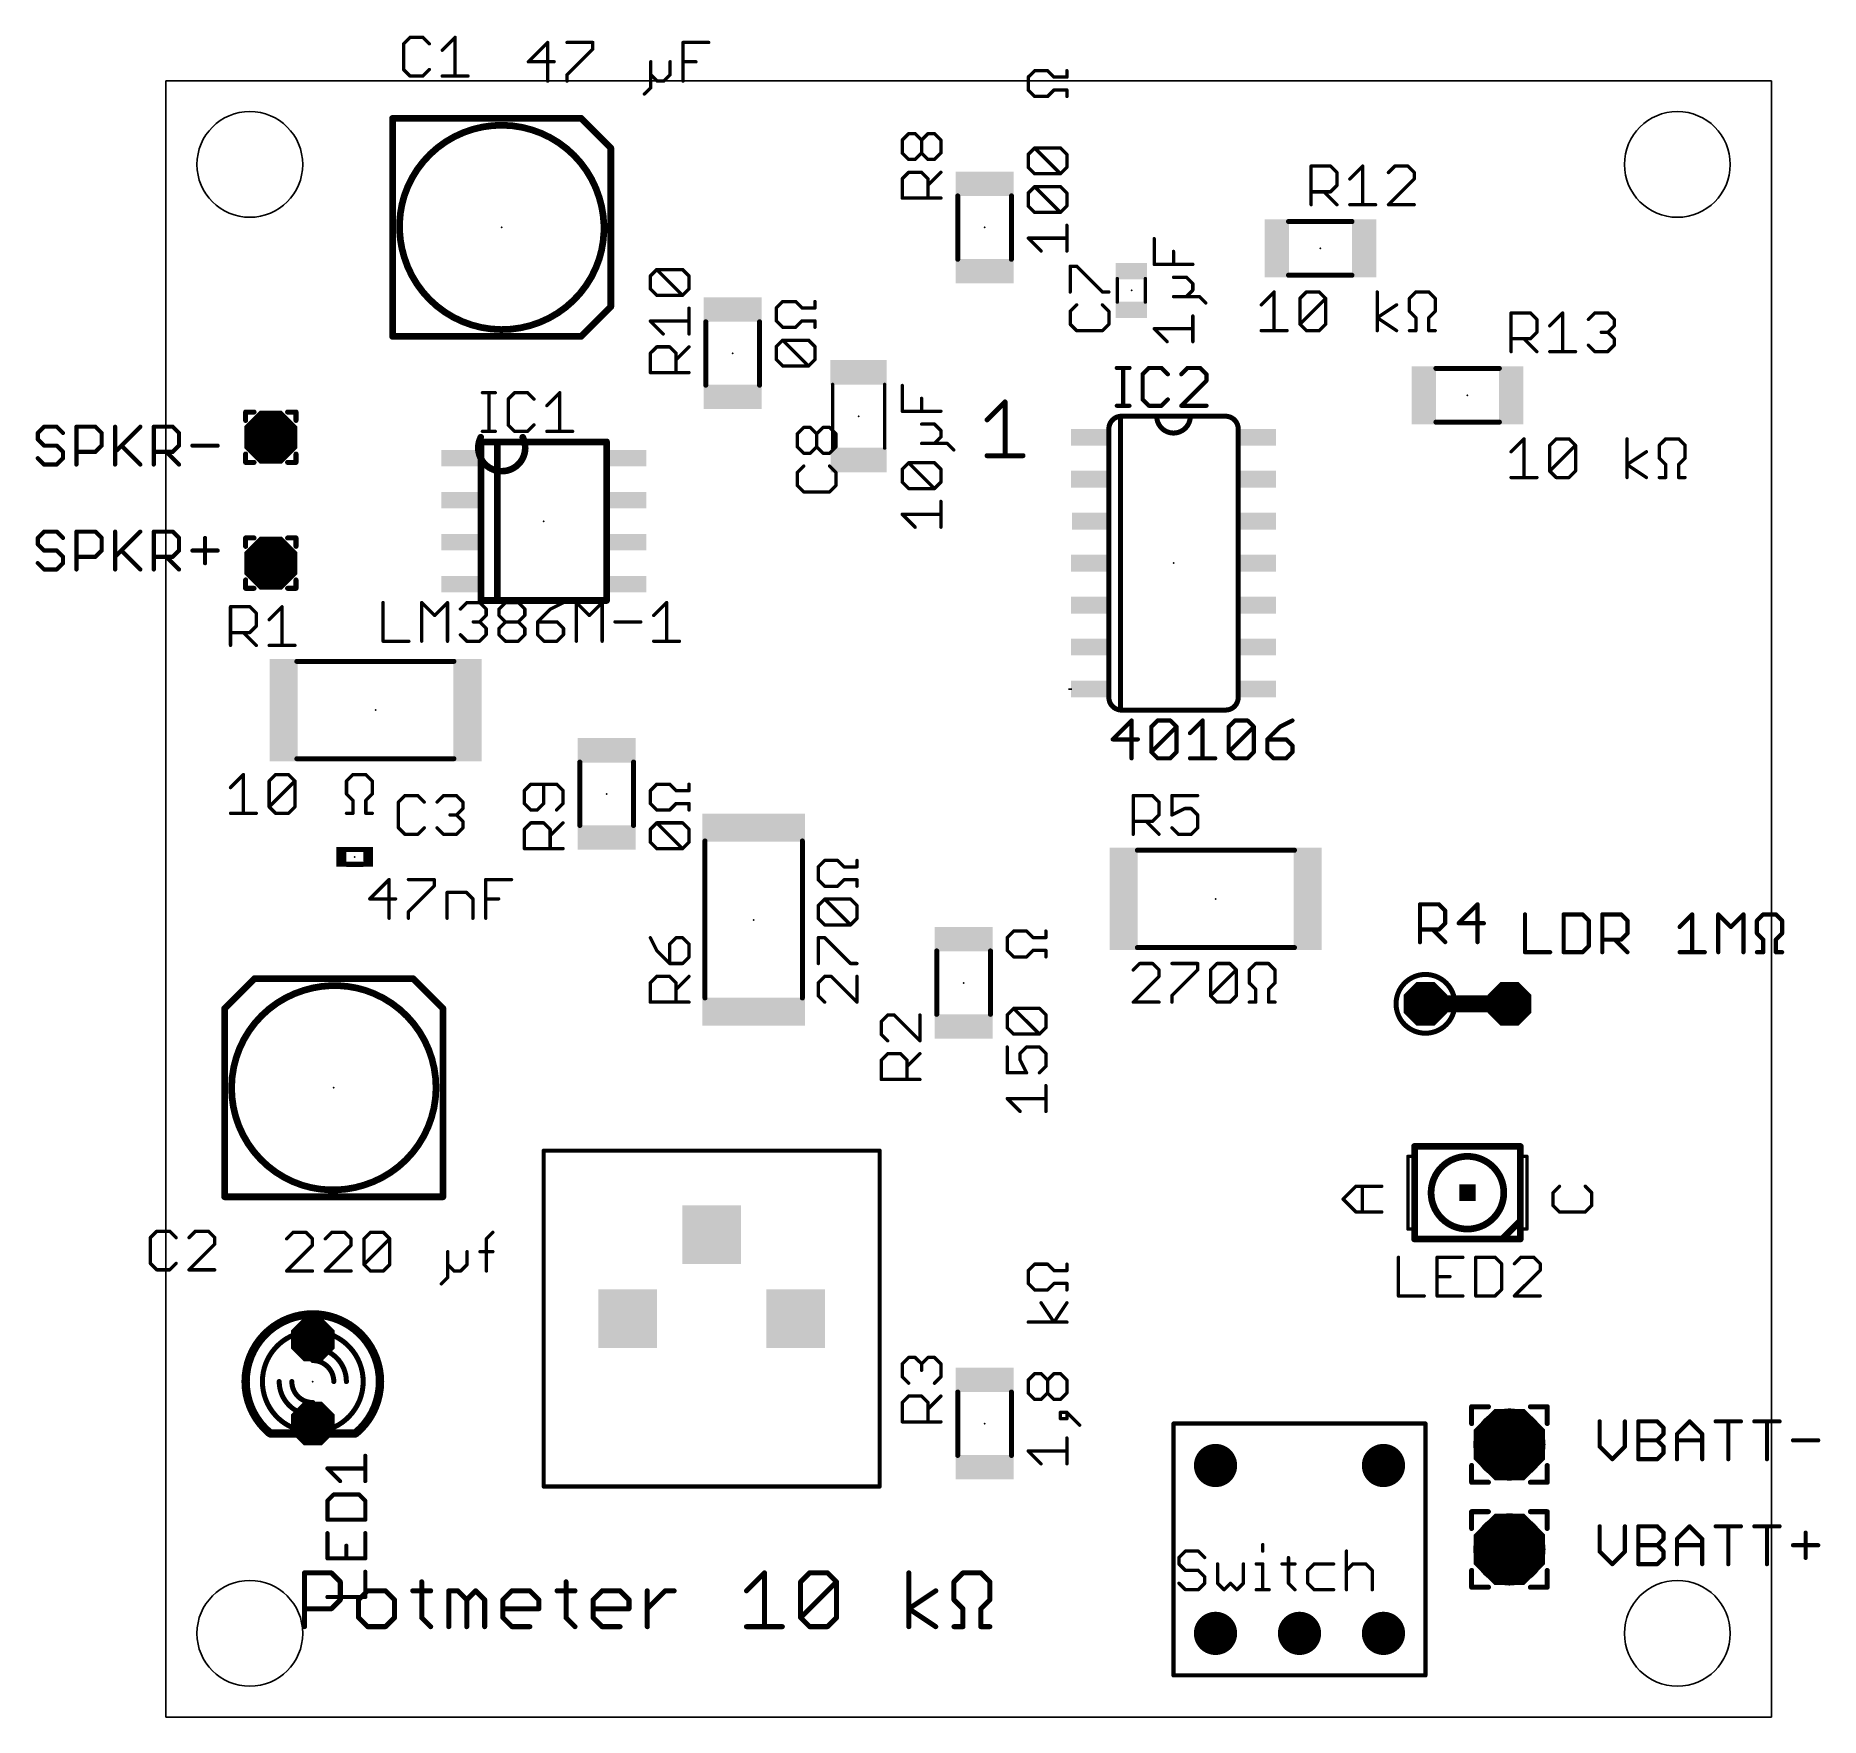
# Model space of a CAD drawing. Extents: x -3.9 to 50, y 0 to 50.9.
import ezdxf

# ---------------------------------------------------------------- set-up
doc = ezdxf.new("R2010")
doc.units = 0
for name, color, linetype in [('17', 82, 'CONTINUOUS'), ('19', 53, 'CONTINUOUS'), ('20', 7, 'CONTINUOUS'), ('21', 253, 'CONTINUOUS'), ('23', 7, 'CONTINUOUS'), ('25', 253, 'CONTINUOUS'), ('27', 253, 'CONTINUOUS'), ('51', 253, 'CONTINUOUS')]:
    doc.layers.add(name, color=color, linetype=linetype)

# ---------------------------------------------------------------- blocks, each defined once
blk = doc.blocks.new('RECT')
blk.add_solid([(-0.5, -0.5), (0.5, -0.5), (-0.5, 0.5), (0.5, 0.5)])
blk = doc.blocks.new('OCTAGONP')
at = {"const_width": 0.5}
blk.add_lwpolyline([(-0.25, -0.1036), (-0.25, 0.1036), (-0.1036, 0.25), (0.1036, 0.25), (0.25, 0.1036), (0.25, -0.1036), (0.1036, -0.25), (-0.1036, -0.25), (-0.25, -0.1036), (-0.25, 0.1036)], dxfattribs=at)
blk = doc.blocks.new('SQUAREP')
blk.add_solid([(-0.5, -0.5), (0.5, -0.5), (-0.5, 0.5), (0.5, 0.5)])
blk = doc.blocks.new('ROUNDP')
at = {"const_width": 0.5}
blk.add_lwpolyline([(0, -0.25, 1), (0, 0.25, 1), (0, -0.25)], format="xyb", dxfattribs=at)

msp = doc.modelspace()

# ---------------------------------------------------------------- linework, layer by layer
at = {"layer": '19'}
msp.add_line((27.305, 31.115), (27.4066, 31.115), dxfattribs=at)
at = {"layer": '20'}
for p, q in [((48.565, 49.52), (0, 49.52)), ((0, 49.52), (0, 0)), ((48.565, 0), (48.565, 49.52)), ((0, 0), (48.565, 0))]:
    msp.add_line(p, q, dxfattribs=at)
for centre in [(2.54, 46.99), (45.72, 46.99), (2.54, 2.54), (45.72, 2.54)]:
    msp.add_circle(centre, 1.6, dxfattribs=at)
at = {"layer": '21'}
for points, const_width in [([(6.86, 46.185), (6.86, 48.385)], 0.2032), ([(6.86, 48.385), (12.56, 48.385)], 0.2032), ([(12.56, 48.385), (13.46, 47.485)], 0.2032), ([(13.46, 47.485), (13.46, 46.185)], 0.2032), ([(6.86, 41.785), (6.86, 43.985)], 0.2032), ([(13.46, 43.985), (13.46, 42.685)], 0.2032), ([(13.46, 42.685), (12.56, 41.785)], 0.2032), ([(12.56, 41.785), (6.86, 41.785)], 0.2032), ([(2.667, 39.497), (2.413, 39.497)], 0.1524), ([(2.413, 39.497), (2.413, 39.243)], 0.1524), ([(3.937, 39.497), (3.683, 39.497)], 0.1524), ([(3.937, 39.243), (3.937, 39.497)], 0.1524), ([(24.8412, 39.2609), (25.3835, 39.8032)], 0.1524), ([(25.3835, 39.8032), (25.3835, 38.1762)], 0.1524), ([(28.8798, 39.37), (28.8798, 30.48)], 0.1524), ([(29.972, 39.37), (28.9052, 39.37)], 0.1524), ([(30.988, 39.37), (29.972, 39.37)], 0.1524), ([(32.0548, 39.37), (30.988, 39.37)], 0.1524), ([(28.5242, 38.989), (28.5242, 30.861)], 0.1524), ([(32.4358, 30.861), (32.4358, 38.989)], 0.1524), ([(2.413, 38.227), (2.413, 37.973)], 0.1524), ([(2.413, 37.973), (2.667, 37.973)], 0.1524), ([(3.683, 37.973), (3.937, 37.973)], 0.1524), ([(3.937, 37.973), (3.937, 38.227)], 0.1524), ([(24.8412, 38.1762), (25.9259, 38.1762)], 0.1524), ([(2.667, 35.687), (2.413, 35.687)], 0.1524), ([(2.413, 35.687), (2.413, 35.433)], 0.1524), ([(3.937, 35.687), (3.683, 35.687)], 0.1524), ([(3.937, 35.433), (3.937, 35.687)], 0.1524), ([(2.413, 34.417), (2.413, 34.163)], 0.1524), ([(2.413, 34.163), (2.667, 34.163)], 0.1524), ([(3.683, 34.163), (3.937, 34.163)], 0.1524), ([(3.937, 34.163), (3.937, 34.417)], 0.1524), ([(28.9052, 30.48), (32.0548, 30.48)], 0.1524), ([(1.78, 21.45), (2.68, 22.35)], 0.2032), ([(2.68, 22.35), (3.98, 22.35)], 0.2032), ([(6.18, 22.35), (7.48, 22.35)], 0.2032), ([(7.48, 22.35), (8.38, 21.45)], 0.2032), ([(39.243, 21.59), (39.497, 21.59)], 0.508), ([(1.78, 15.75), (1.78, 21.45)], 0.2032), ([(8.38, 21.45), (8.38, 15.75)], 0.2032), ([(21.59, 17.145), (11.43, 17.145)], 0.127), ([(11.43, 17.145), (11.43, 6.985)], 0.127), ([(21.59, 6.985), (21.59, 17.145)], 0.127), ([(3.98, 15.75), (1.78, 15.75)], 0.2032), ([(8.38, 15.75), (6.18, 15.75)], 0.2032), ([(35.6098, 15.6806), (35.9996, 16.0704)], 0.1016), ([(35.9996, 15.2908), (35.6098, 15.6806)], 0.1016), ([(35.9996, 16.0704), (36.7792, 16.0704)], 0.1016), ([(36.1945, 15.2908), (36.1945, 16.0704)], 0.1016), ([(42.1547, 16.0704), (41.9598, 15.8755)], 0.1016), ([(41.9598, 15.8755), (41.9598, 15.4857)], 0.1016), ([(43.1292, 15.8755), (42.9343, 16.0704)], 0.1016), ([(43.1292, 15.4857), (43.1292, 15.8755)], 0.1016), ([(36.7792, 15.2908), (35.9996, 15.2908)], 0.1016), ([(41.9598, 15.4857), (42.1547, 15.2908)], 0.1016), ([(42.1547, 15.2908), (42.9343, 15.2908)], 0.1016), ([(42.9343, 15.2908), (43.1292, 15.4857)], 0.1016), ([(40.005, 9.398), (39.497, 9.398)], 0.1524), ([(39.497, 9.398), (39.497, 8.89)], 0.1524), ([(41.783, 9.398), (41.275, 9.398)], 0.1524), ([(41.783, 8.89), (41.783, 9.398)], 0.1524), ([(30.48, 1.27), (30.48, 8.89)], 0.127), ([(30.48, 8.89), (38.1, 8.89)], 0.127), ([(38.1, 8.89), (38.1, 1.27)], 0.127), ([(39.497, 7.112), (39.497, 7.62)], 0.1524), ([(41.783, 7.112), (41.783, 7.62)], 0.1524), ([(11.43, 6.985), (21.59, 6.985)], 0.127), ([(39.497, 7.112), (40.005, 7.112)], 0.1524), ([(41.275, 7.112), (41.783, 7.112)], 0.1524), ([(40.005, 6.223), (39.497, 6.223)], 0.1524), ([(39.497, 6.223), (39.497, 5.715)], 0.1524), ([(41.783, 6.223), (41.275, 6.223)], 0.1524), ([(41.783, 5.715), (41.783, 6.223)], 0.1524), ([(30.8389, 5.0302), (30.644, 4.8353)], 0.1016), ([(30.644, 4.8353), (30.644, 4.6404)], 0.1016), ([(31.2287, 5.0302), (30.8389, 5.0302)], 0.1016), ([(31.4236, 4.8353), (31.2287, 5.0302)], 0.1016), ([(33.1777, 5.2251), (33.1777, 5.0302)], 0.1016), ([(33.9573, 4.8353), (33.9573, 4.0557)], 0.1016), ([(35.7114, 5.0302), (35.7114, 3.8608)], 0.1016), ([(4.1931, 2.7432), (4.1931, 4.3702)], 0.1524), ([(4.1931, 4.3702), (5.0066, 4.3702)], 0.1524), ([(5.0066, 4.3702), (5.2778, 4.099)], 0.1524), ([(17.5632, 3.8279), (18.1056, 4.3702)], 0.1524), ([(18.1056, 4.3702), (18.1056, 2.7432)], 0.1524), ([(19.2004, 4.099), (19.4716, 4.3702)], 0.1524), ([(19.4716, 4.3702), (20.0139, 4.3702)], 0.1524), ([(20.0139, 4.3702), (20.2851, 4.099)], 0.1524), ([(22.4747, 2.7432), (22.4747, 4.3702)], 0.1524), ([(23.839, 4.099), (24.1102, 4.3702)], 0.1524), ([(24.1102, 4.3702), (24.6525, 4.3702)], 0.1524), ([(24.6525, 4.3702), (24.9237, 4.099)], 0.1524), ([(30.644, 4.6404), (30.8389, 4.4455)], 0.1016), ([(30.8389, 4.4455), (31.2287, 4.4455)], 0.1016), ([(31.2287, 4.4455), (31.4236, 4.2506)], 0.1016), ([(31.8134, 4.6404), (31.8134, 4.0557)], 0.1016), ([(32.593, 4.0557), (32.593, 4.6404)], 0.1016), ([(32.9828, 4.6404), (33.1777, 4.6404)], 0.1016), ([(33.1777, 4.6404), (33.1777, 3.8608)], 0.1016), ([(33.7624, 4.6404), (34.1522, 4.6404)], 0.1016), ([(34.7369, 4.6404), (34.542, 4.4455)], 0.1016), ([(34.542, 4.4455), (34.542, 4.0557)], 0.1016), ([(35.3216, 4.6404), (34.7369, 4.6404)], 0.1016), ([(35.7114, 4.4455), (35.9063, 4.6404)], 0.1016), ([(35.9063, 4.6404), (36.2961, 4.6404)], 0.1016), ([(36.2961, 4.6404), (36.491, 4.4455)], 0.1016), ([(36.491, 4.4455), (36.491, 3.8608)], 0.1016), ([(39.497, 3.937), (39.497, 4.445)], 0.1524), ([(41.783, 3.937), (41.783, 4.445)], 0.1524), ([(5.2778, 4.099), (5.2778, 3.5567)], 0.1524), ([(6.1015, 3.8279), (5.8303, 3.5567)], 0.1524), ([(6.6438, 3.8279), (6.1015, 3.8279)], 0.1524), ([(6.9149, 3.5567), (6.6438, 3.8279)], 0.1524), ([(7.4674, 3.8279), (8.0098, 3.8279)], 0.1524), ([(7.7386, 4.099), (7.7386, 3.0144)], 0.1524), ([(8.5589, 2.7432), (8.5589, 3.8279)], 0.1524), ([(8.5589, 3.8279), (8.83, 3.8279)], 0.1524), ([(8.83, 3.8279), (9.1012, 3.5567)], 0.1524), ([(9.1012, 3.5567), (9.3724, 3.8279)], 0.1524), ([(9.3724, 3.8279), (9.6435, 3.5567)], 0.1524), ([(10.196, 3.5567), (10.4672, 3.8279)], 0.1524), ([(10.4672, 3.8279), (11.0095, 3.8279)], 0.1524), ([(11.0095, 3.8279), (11.2807, 3.5567)], 0.1524), ([(11.8332, 3.8279), (12.3755, 3.8279)], 0.1524), ([(12.1044, 4.099), (12.1044, 3.0144)], 0.1524), ([(12.9246, 3.5567), (13.1958, 3.8279)], 0.1524), ([(13.1958, 3.8279), (13.7381, 3.8279)], 0.1524), ([(13.7381, 3.8279), (14.0093, 3.5567)], 0.1524), ([(14.5618, 2.7432), (14.5618, 3.8279)], 0.1524), ([(14.5618, 3.2855), (15.1041, 3.8279)], 0.1524), ([(15.1041, 3.8279), (15.3753, 3.8279)], 0.1524), ([(19.2004, 3.0144), (19.2004, 4.099)], 0.1524), ([(19.2004, 3.0144), (20.2851, 4.099)], 0.1524), ([(20.2851, 4.099), (20.2851, 3.0144)], 0.1524), ([(22.4747, 3.2855), (23.2882, 3.8279)], 0.1524), ([(23.839, 3.5567), (23.839, 4.099)], 0.1524), ([(24.9237, 4.099), (24.9237, 3.5567)], 0.1524), ([(30.8389, 3.8608), (30.644, 4.0557)], 0.1016), ([(31.2287, 3.8608), (30.8389, 3.8608)], 0.1016), ([(31.4236, 4.0557), (31.2287, 3.8608)], 0.1016), ([(31.4236, 4.2506), (31.4236, 4.0557)], 0.1016), ([(31.8134, 4.0557), (32.0083, 3.8608)], 0.1016), ([(32.0083, 3.8608), (32.2032, 4.0557)], 0.1016), ([(32.2032, 4.0557), (32.3981, 3.8608)], 0.1016), ([(32.3981, 3.8608), (32.593, 4.0557)], 0.1016), ([(32.9828, 3.8608), (33.3726, 3.8608)], 0.1016), ([(33.9573, 4.0557), (34.1522, 3.8608)], 0.1016), ([(34.542, 4.0557), (34.7369, 3.8608)], 0.1016), ([(34.7369, 3.8608), (35.3216, 3.8608)], 0.1016), ([(39.497, 3.937), (40.005, 3.937)], 0.1524), ([(41.275, 3.937), (41.783, 3.937)], 0.1524), ([(5.0066, 3.2855), (4.1931, 3.2855)], 0.1524), ([(5.2778, 3.5567), (5.0066, 3.2855)], 0.1524), ([(5.8303, 3.5567), (5.8303, 3.0144)], 0.1524), ([(6.9149, 3.0144), (6.9149, 3.5567)], 0.1524), ([(9.1012, 3.5567), (9.1012, 2.7432)], 0.1524), ([(9.6435, 3.5567), (9.6435, 2.7432)], 0.1524), ([(10.196, 3.0144), (10.196, 3.5567)], 0.1524), ([(11.2807, 3.2855), (10.196, 3.2855)], 0.1524), ([(11.2807, 3.5567), (11.2807, 3.2855)], 0.1524), ([(12.9246, 3.0144), (12.9246, 3.5567)], 0.1524), ([(14.0093, 3.2855), (12.9246, 3.2855)], 0.1524), ([(14.0093, 3.5567), (14.0093, 3.2855)], 0.1524), ([(23.2882, 2.7432), (22.4747, 3.2855)], 0.1524), ([(24.1102, 3.2855), (23.839, 3.5567)], 0.1524), ([(24.1102, 2.7432), (24.1102, 3.2855)], 0.1524), ([(24.9237, 3.5567), (24.6525, 3.2855)], 0.1524), ([(24.6525, 3.2855), (24.6525, 2.7432)], 0.1524), ([(5.8303, 3.0144), (6.1015, 2.7432)], 0.1524), ([(6.1015, 2.7432), (6.6438, 2.7432)], 0.1524), ([(6.6438, 2.7432), (6.9149, 3.0144)], 0.1524), ([(7.7386, 3.0144), (8.0098, 2.7432)], 0.1524), ([(10.4672, 2.7432), (10.196, 3.0144)], 0.1524), ([(11.0095, 2.7432), (10.4672, 2.7432)], 0.1524), ([(12.1044, 3.0144), (12.3755, 2.7432)], 0.1524), ([(13.1958, 2.7432), (12.9246, 3.0144)], 0.1524), ([(13.7381, 2.7432), (13.1958, 2.7432)], 0.1524), ([(17.5632, 2.7432), (18.6479, 2.7432)], 0.1524), ([(19.4716, 2.7432), (19.2004, 3.0144)], 0.1524), ([(20.0139, 2.7432), (19.4716, 2.7432)], 0.1524), ([(20.2851, 3.0144), (20.0139, 2.7432)], 0.1524), ([(23.839, 2.7432), (24.1102, 2.7432)], 0.1524), ([(24.6525, 2.7432), (24.9237, 2.7432)], 0.1524), ([(38.1, 1.27), (30.48, 1.27)], 0.127)]:
    msp.add_lwpolyline(points, dxfattribs=dict(at, const_width=const_width))
for points, const_width in [([(6.9108, 48.385, 1), (6.8092, 48.385)], 0.1016), ([(6.86, 48.4358, 1), (6.86, 48.3342)], 0.1016), ([(13.11, 45.985, 0.7344), (7.21, 46.035)], 0.2032), ([(12.5959, 48.4209, 1), (12.5241, 48.3491)], 0.1016), ([(12.56, 48.3342, 1), (12.56, 48.4358)], 0.1016), ([(13.5108, 47.485, 1), (13.4092, 47.485)], 0.1016), ([(13.4241, 47.4491, 1), (13.4959, 47.5209)], 0.1016), ([(6.8092, 46.185, 1), (6.9108, 46.185)], 0.1016), ([(7.1617, 46.0506, 1), (7.2583, 46.0194)], 0.1016), ([(13.0614, 45.9702, 1), (13.1586, 45.9998)], 0.1016), ([(13.4092, 46.185, 1), (13.5108, 46.185)], 0.1016), ([(7.21, 44.185, 0.7344), (13.11, 44.135)], 0.2032), ([(7.2586, 44.1998, 1), (7.1614, 44.1702)], 0.1016), ([(6.9108, 43.985, 1), (6.8092, 43.985)], 0.1016), ([(13.1583, 44.1194, 1), (13.0617, 44.1506)], 0.1016), ([(13.5108, 43.985, 1), (13.4092, 43.985)], 0.1016), ([(13.4092, 42.685, 1), (13.5108, 42.685)], 0.1016), ([(13.4959, 42.6491, 1), (13.4241, 42.7209)], 0.1016), ([(6.86, 41.8358, 1), (6.86, 41.7342)], 0.1016), ([(6.8092, 41.785, 1), (6.9108, 41.785)], 0.1016), ([(12.5241, 41.8209, 1), (12.5959, 41.7491)], 0.1016), ([(12.56, 41.7342, 1), (12.56, 41.8358)], 0.1016), ([(2.413, 39.5351, 1), (2.413, 39.4589)], 0.0762), ([(2.4511, 39.497, 1), (2.3749, 39.497)], 0.0762), ([(2.667, 39.4589, 1), (2.667, 39.5351)], 0.0762), ([(3.683, 39.5351, 1), (3.683, 39.4589)], 0.0762), ([(3.9751, 39.497, 1), (3.8989, 39.497)], 0.0762), ([(3.937, 39.4589, 1), (3.937, 39.5351)], 0.0762), ([(25.4216, 39.8032, 1), (25.3454, 39.8032)], 0.0762), ([(25.4105, 39.7762, 1), (25.3566, 39.8301)], 0.0762), ([(28.9052, 39.37, 0.4142), (28.5242, 38.989)], 0.1524), ([(28.9179, 39.37, 1), (28.8417, 39.37)], 0.0762), ([(28.9052, 39.4081, 1), (28.9052, 39.3319)], 0.0762), ([(28.9052, 39.3319, 1), (28.9052, 39.4081)], 0.0762), ([(29.972, 39.4081, 1), (29.972, 39.3319)], 0.0762), ([(29.972, 39.37, 1), (30.988, 39.37)], 0.1524), ([(30.0101, 39.37, 1), (29.9339, 39.37)], 0.0762), ([(29.972, 39.3319, 1), (29.972, 39.4081)], 0.0762), ([(30.988, 39.4081, 1), (30.988, 39.3319)], 0.0762), ([(31.0261, 39.37, 1), (30.9499, 39.37)], 0.0762), ([(30.988, 39.3319, 1), (30.988, 39.4081)], 0.0762), ([(32.4358, 38.989, 0.4142), (32.0548, 39.37)], 0.1524), ([(32.0548, 39.4081, 1), (32.0548, 39.3319)], 0.0762), ([(32.0548, 39.3319, 1), (32.0548, 39.4081)], 0.0762), ([(2.3749, 39.243, 1), (2.4511, 39.243)], 0.0762), ([(3.8989, 39.243, 1), (3.9751, 39.243)], 0.0762), ([(24.8143, 39.2878, 1), (24.8681, 39.2339)], 0.0762), ([(28.5623, 38.989, 1), (28.4861, 38.989)], 0.0762), ([(28.4861, 38.989, 1), (28.5623, 38.989)], 0.0762), ([(32.4739, 38.989, 1), (32.3977, 38.989)], 0.0762), ([(32.3977, 38.989, 1), (32.4739, 38.989)], 0.0762), ([(9.525, 38.735, 1.618), (10.795, 38.735)], 0.2), ([(9.5697, 38.7126, 1), (9.4803, 38.7574)], 0.1), ([(10.8397, 38.7574, 1), (10.7503, 38.7126)], 0.1), ([(2.4511, 38.227, 1), (2.3749, 38.227)], 0.0762), ([(2.413, 38.0111, 1), (2.413, 37.9349)], 0.0762), ([(2.3749, 37.973, 1), (2.4511, 37.973)], 0.0762), ([(2.667, 37.9349, 1), (2.667, 38.0111)], 0.0762), ([(3.683, 38.0111, 1), (3.683, 37.9349)], 0.0762), ([(3.9751, 38.227, 1), (3.8989, 38.227)], 0.0762), ([(3.8989, 37.973, 1), (3.9751, 37.973)], 0.0762), ([(3.937, 37.9349, 1), (3.937, 38.0111)], 0.0762), ([(24.8412, 38.2143, 1), (24.8412, 38.1381)], 0.0762), ([(25.3454, 38.1762, 1), (25.4216, 38.1762)], 0.0762), ([(25.9259, 38.1381, 1), (25.9259, 38.2143)], 0.0762), ([(2.413, 35.7251, 1), (2.413, 35.6489)], 0.0762), ([(2.4511, 35.687, 1), (2.3749, 35.687)], 0.0762), ([(2.667, 35.6489, 1), (2.667, 35.7251)], 0.0762), ([(3.683, 35.7251, 1), (3.683, 35.6489)], 0.0762), ([(3.9751, 35.687, 1), (3.8989, 35.687)], 0.0762), ([(3.937, 35.6489, 1), (3.937, 35.7251)], 0.0762), ([(2.3749, 35.433, 1), (2.4511, 35.433)], 0.0762), ([(3.8989, 35.433, 1), (3.9751, 35.433)], 0.0762), ([(2.4511, 34.417, 1), (2.3749, 34.417)], 0.0762), ([(2.413, 34.2011, 1), (2.413, 34.1249)], 0.0762), ([(2.3749, 34.163, 1), (2.4511, 34.163)], 0.0762), ([(2.667, 34.1249, 1), (2.667, 34.2011)], 0.0762), ([(3.683, 34.2011, 1), (3.683, 34.1249)], 0.0762), ([(3.9751, 34.417, 1), (3.8989, 34.417)], 0.0762), ([(3.8989, 34.163, 1), (3.9751, 34.163)], 0.0762), ([(3.937, 34.1249, 1), (3.937, 34.2011)], 0.0762), ([(28.5242, 30.861, 0.4142), (28.9052, 30.48)], 0.1524), ([(28.5623, 30.861, 1), (28.4861, 30.861)], 0.0762), ([(28.4861, 30.861, 1), (28.5623, 30.861)], 0.0762), ([(32.0548, 30.48, 0.4142), (32.4358, 30.861)], 0.1524), ([(32.4739, 30.861, 1), (32.3977, 30.861)], 0.0762), ([(32.3977, 30.861, 1), (32.4739, 30.861)], 0.0762), ([(28.8417, 30.48, 1), (28.9179, 30.48)], 0.0762), ([(28.9052, 30.5181, 1), (28.9052, 30.4419)], 0.0762), ([(28.9052, 30.4419, 1), (28.9052, 30.5181)], 0.0762), ([(32.0548, 30.5181, 1), (32.0548, 30.4419)], 0.0762), ([(32.0548, 30.4419, 1), (32.0548, 30.5181)], 0.0762), ([(2.68, 22.4008, 1), (2.68, 22.2992)], 0.1016), ([(2.7159, 22.3141, 1), (2.6441, 22.3859)], 0.1016), ([(3.98, 22.2992, 1), (3.98, 22.4008)], 0.1016), ([(6.18, 22.4008, 1), (6.18, 22.2992)], 0.1016), ([(7.5159, 22.3859, 1), (7.4441, 22.3141)], 0.1016), ([(7.48, 22.2992, 1), (7.48, 22.4008)], 0.1016), ([(4.18, 22, 0.7344), (4.13, 16.1)], 0.2032), ([(4.1948, 21.9514, 1), (4.1652, 22.0486)], 0.1016), ([(5.98, 16.1, 0.7344), (6.03, 22)], 0.2032), ([(6.0456, 22.0483, 1), (6.0144, 21.9517)], 0.1016), ([(39.243, 21.717, 1), (39.243, 21.463)], 0.254), ([(39.497, 21.463, 1), (39.497, 21.717)], 0.254), ([(1.8308, 21.45, 1), (1.7292, 21.45)], 0.1016), ([(1.7441, 21.4859, 1), (1.8159, 21.4141)], 0.1016), ([(8.4308, 21.45, 1), (8.3292, 21.45)], 0.1016), ([(8.3441, 21.4141, 1), (8.4159, 21.4859)], 0.1016), ([(11.4618, 17.145, 1), (11.3982, 17.145)], 0.0635), ([(11.43, 17.1767, 1), (11.43, 17.1133)], 0.0635), ([(21.6217, 17.145, 1), (21.5583, 17.145)], 0.0635), ([(21.59, 17.1133, 1), (21.59, 17.1767)], 0.0635), ([(4.1144, 16.0517, 1), (4.1456, 16.1483)], 0.1016), ([(5.9652, 16.1486, 1), (5.9948, 16.0514)], 0.1016), ([(1.78, 15.8008, 1), (1.78, 15.6992)], 0.1016), ([(1.7292, 15.75, 1), (1.8308, 15.75)], 0.1016), ([(3.98, 15.6992, 1), (3.98, 15.8008)], 0.1016), ([(6.18, 15.8008, 1), (6.18, 15.6992)], 0.1016), ([(8.3292, 15.75, 1), (8.4308, 15.75)], 0.1016), ([(8.38, 15.6992, 1), (8.38, 15.8008)], 0.1016), ([(35.6278, 15.6986, 1), (35.5918, 15.6626)], 0.0508), ([(35.5918, 15.6986, 1), (35.6278, 15.6626)], 0.0508), ([(35.9996, 16.0958, 1), (35.9996, 16.045)], 0.0508), ([(36.0176, 16.0524, 1), (35.9816, 16.0884)], 0.0508), ([(36.2199, 16.0704, 1), (36.1691, 16.0704)], 0.0508), ([(36.7792, 16.045, 1), (36.7792, 16.0958)], 0.0508), ([(41.9418, 15.8935, 1), (41.9778, 15.8575)], 0.0508), ([(41.9852, 15.8755, 1), (41.9344, 15.8755)], 0.0508), ([(42.1727, 16.0524, 1), (42.1367, 16.0884)], 0.0508), ([(42.9523, 16.0884, 1), (42.9163, 16.0524)], 0.0508), ([(43.1546, 15.8755, 1), (43.1038, 15.8755)], 0.0508), ([(43.1112, 15.8575, 1), (43.1472, 15.8935)], 0.0508), ([(35.9996, 15.3162, 1), (35.9996, 15.2654)], 0.0508), ([(35.9816, 15.2728, 1), (36.0176, 15.3088)], 0.0508), ([(36.1691, 15.2908, 1), (36.2199, 15.2908)], 0.0508), ([(36.7792, 15.2654, 1), (36.7792, 15.3162)], 0.0508), ([(41.9778, 15.5037, 1), (41.9418, 15.4677)], 0.0508), ([(41.9344, 15.4857, 1), (41.9852, 15.4857)], 0.0508), ([(42.1547, 15.3162, 1), (42.1547, 15.2654)], 0.0508), ([(42.1367, 15.2728, 1), (42.1727, 15.3088)], 0.0508), ([(42.9163, 15.3088, 1), (42.9523, 15.2728)], 0.0508), ([(42.9343, 15.2654, 1), (42.9343, 15.3162)], 0.0508), ([(43.1038, 15.4857, 1), (43.1546, 15.4857)], 0.0508), ([(43.1472, 15.4677, 1), (43.1112, 15.5037)], 0.0508), ([(3.4368, 11.9243, 0.2691), (2.413, 10.16)], 0.254), ([(3.4683, 11.8692, 1), (3.4053, 11.9794)], 0.127), ([(6.477, 10.16, 0.277), (5.4012, 11.9529)], 0.254), ([(5.4311, 12.0089, 1), (5.3713, 11.8969)], 0.127), ([(3.5094, 11.363, 0.2315), (2.921, 10.16)], 0.1524), ([(3.5328, 11.3329, 1), (3.486, 11.3931)], 0.0762), ([(5.969, 10.16, 0.2361), (5.3594, 11.3792)], 0.1524), ([(5.3823, 11.4097, 1), (5.3365, 11.3487)], 0.0762), ([(2.413, 10.16, 0.2206), (3.1324, 8.6088)], 0.254), ([(2.4765, 10.16, 1), (2.3495, 10.16)], 0.127), ([(5.7459, 8.599, 0.2226), (6.477, 10.16)], 0.254), ([(6.5405, 10.16, 1), (6.4135, 10.16)], 0.127), ([(2.3495, 10.16, 1), (2.4765, 10.16)], 0.127), ([(2.921, 10.16, 0.2315), (3.5094, 8.957)], 0.1524), ([(2.9591, 10.16, 1), (2.8829, 10.16)], 0.0762), ([(2.8829, 10.16, 1), (2.9591, 10.16)], 0.0762), ([(5.3308, 8.9199, 0.2422), (5.969, 10.16)], 0.1524), ([(6.0071, 10.16, 1), (5.9309, 10.16)], 0.0762), ([(5.9309, 10.16, 1), (6.0071, 10.16)], 0.0762), ([(6.4135, 10.16, 1), (6.5405, 10.16)], 0.127), ([(39.497, 9.4361, 1), (39.497, 9.3599)], 0.0762), ([(39.5351, 9.398, 1), (39.4589, 9.398)], 0.0762), ([(40.005, 9.3599, 1), (40.005, 9.4361)], 0.0762), ([(41.275, 9.4361, 1), (41.275, 9.3599)], 0.0762), ([(41.8211, 9.398, 1), (41.7449, 9.398)], 0.0762), ([(41.783, 9.3599, 1), (41.783, 9.4361)], 0.0762), ([(3.0914, 8.5603, 1), (3.1734, 8.6573)], 0.127), ([(3.486, 8.9269, 1), (3.5328, 8.9871)], 0.0762), ([(5.3087, 8.9509, 1), (5.3529, 8.8889)], 0.0762), ([(5.7052, 8.6478, 1), (5.7866, 8.5502)], 0.127), ([(30.48, 8.9218, 1), (30.48, 8.8582)], 0.0635), ([(30.5117, 8.89, 1), (30.4483, 8.89)], 0.0635), ([(38.1318, 8.89, 1), (38.0682, 8.89)], 0.0635), ([(38.1, 8.8582, 1), (38.1, 8.9218)], 0.0635), ([(39.4589, 8.89, 1), (39.5351, 8.89)], 0.0762), ([(41.7449, 8.89, 1), (41.8211, 8.89)], 0.0762), ([(39.5351, 7.62, 1), (39.4589, 7.62)], 0.0762), ([(41.8211, 7.62, 1), (41.7449, 7.62)], 0.0762), ([(11.43, 7.0168, 1), (11.43, 6.9533)], 0.0635), ([(21.59, 6.9533, 1), (21.59, 7.0168)], 0.0635), ([(39.497, 7.1501, 1), (39.497, 7.0739)], 0.0762), ([(39.4589, 7.112, 1), (39.5351, 7.112)], 0.0762), ([(40.005, 7.0739, 1), (40.005, 7.1501)], 0.0762), ([(41.275, 7.1501, 1), (41.275, 7.0739)], 0.0762), ([(41.7449, 7.112, 1), (41.8211, 7.112)], 0.0762), ([(41.783, 7.0739, 1), (41.783, 7.1501)], 0.0762), ([(11.3982, 6.985, 1), (11.4618, 6.985)], 0.0635), ([(21.5583, 6.985, 1), (21.6217, 6.985)], 0.0635), ([(39.497, 6.2611, 1), (39.497, 6.1849)], 0.0762), ([(39.5351, 6.223, 1), (39.4589, 6.223)], 0.0762), ([(40.005, 6.1849, 1), (40.005, 6.2611)], 0.0762), ([(41.275, 6.2611, 1), (41.275, 6.1849)], 0.0762), ([(41.8211, 6.223, 1), (41.7449, 6.223)], 0.0762), ([(41.783, 6.1849, 1), (41.783, 6.2611)], 0.0762), ([(39.4589, 5.715, 1), (39.5351, 5.715)], 0.0762), ([(41.7449, 5.715, 1), (41.8211, 5.715)], 0.0762), ([(30.626, 4.8533, 1), (30.662, 4.8173)], 0.0508), ([(30.6694, 4.8353, 1), (30.6186, 4.8353)], 0.0508), ([(30.8389, 5.0556, 1), (30.8389, 5.0048)], 0.0508), ([(30.8569, 5.0122, 1), (30.8209, 5.0482)], 0.0508), ([(31.2467, 5.0482, 1), (31.2107, 5.0122)], 0.0508), ([(31.2287, 5.0048, 1), (31.2287, 5.0556)], 0.0508), ([(31.4056, 4.8173, 1), (31.4416, 4.8533)], 0.0508), ([(33.2031, 5.2251, 1), (33.1523, 5.2251)], 0.0508), ([(33.1523, 5.0302, 1), (33.2031, 5.0302)], 0.0508), ([(33.9827, 4.8353, 1), (33.9319, 4.8353)], 0.0508), ([(35.7368, 5.0302, 1), (35.686, 5.0302)], 0.0508), ([(4.2312, 4.3702, 1), (4.155, 4.3702)], 0.0762), ([(4.1931, 4.4083, 1), (4.1931, 4.3321)], 0.0762), ([(5.0336, 4.3971, 1), (4.9797, 4.3432)], 0.0762), ([(5.0066, 4.3321, 1), (5.0066, 4.4083)], 0.0762), ([(18.1437, 4.3702, 1), (18.0675, 4.3702)], 0.0762), ([(18.1325, 4.3432, 1), (18.0786, 4.3971)], 0.0762), ([(19.4716, 4.4083, 1), (19.4716, 4.3321)], 0.0762), ([(19.4985, 4.3432, 1), (19.4446, 4.3971)], 0.0762), ([(20.0408, 4.3971, 1), (19.987, 4.3432)], 0.0762), ([(20.0139, 4.3321, 1), (20.0139, 4.4083)], 0.0762), ([(22.5128, 4.3702, 1), (22.4366, 4.3702)], 0.0762), ([(24.1102, 4.4083, 1), (24.1102, 4.3321)], 0.0762), ([(24.1371, 4.3432, 1), (24.0832, 4.3971)], 0.0762), ([(24.6794, 4.3971, 1), (24.6256, 4.3432)], 0.0762), ([(24.6525, 4.3321, 1), (24.6525, 4.4083)], 0.0762), ([(30.662, 4.6584, 1), (30.626, 4.6224)], 0.0508), ([(30.6186, 4.6404, 1), (30.6694, 4.6404)], 0.0508), ([(30.8389, 4.4709, 1), (30.8389, 4.4201)], 0.0508), ([(30.8209, 4.4275, 1), (30.8569, 4.4635)], 0.0508), ([(31.2467, 4.4635, 1), (31.2107, 4.4275)], 0.0508), ([(31.2287, 4.4201, 1), (31.2287, 4.4709)], 0.0508), ([(31.8388, 4.6404, 1), (31.788, 4.6404)], 0.0508), ([(32.6184, 4.6404, 1), (32.5676, 4.6404)], 0.0508), ([(32.9828, 4.6658, 1), (32.9828, 4.615)], 0.0508), ([(33.2031, 4.6404, 1), (33.1523, 4.6404)], 0.0508), ([(33.1777, 4.615, 1), (33.1777, 4.6658)], 0.0508), ([(33.7624, 4.6658, 1), (33.7624, 4.615)], 0.0508), ([(34.1522, 4.615, 1), (34.1522, 4.6658)], 0.0508), ([(34.524, 4.4635, 1), (34.56, 4.4275)], 0.0508), ([(34.5674, 4.4455, 1), (34.5166, 4.4455)], 0.0508), ([(34.7369, 4.6658, 1), (34.7369, 4.615)], 0.0508), ([(34.7548, 4.6224, 1), (34.7189, 4.6584)], 0.0508), ([(35.3216, 4.615, 1), (35.3216, 4.6658)], 0.0508), ([(35.6934, 4.4635, 1), (35.7293, 4.4275)], 0.0508), ([(35.9063, 4.6658, 1), (35.9063, 4.615)], 0.0508), ([(35.9242, 4.6224, 1), (35.8883, 4.6584)], 0.0508), ([(36.314, 4.6584, 1), (36.2781, 4.6224)], 0.0508), ([(36.2961, 4.615, 1), (36.2961, 4.6658)], 0.0508), ([(36.5164, 4.4455, 1), (36.4656, 4.4455)], 0.0508), ([(36.473, 4.4275, 1), (36.5089, 4.4635)], 0.0508), ([(39.5351, 4.445, 1), (39.4589, 4.445)], 0.0762), ([(41.8211, 4.445, 1), (41.7449, 4.445)], 0.0762), ([(5.3159, 4.099, 1), (5.2397, 4.099)], 0.0762), ([(5.2509, 4.0721, 1), (5.3047, 4.126)], 0.0762), ([(6.1015, 3.866, 1), (6.1015, 3.7898)], 0.0762), ([(6.1284, 3.8009, 1), (6.0745, 3.8548)], 0.0762), ([(6.6707, 3.8548, 1), (6.6168, 3.8009)], 0.0762), ([(6.6438, 3.7898, 1), (6.6438, 3.866)], 0.0762), ([(7.4674, 3.866, 1), (7.4674, 3.7898)], 0.0762), ([(7.7767, 4.099, 1), (7.7005, 4.099)], 0.0762), ([(8.0098, 3.7898, 1), (8.0098, 3.866)], 0.0762), ([(8.597, 3.8279, 1), (8.5208, 3.8279)], 0.0762), ([(8.5589, 3.866, 1), (8.5589, 3.7898)], 0.0762), ([(8.857, 3.8548, 1), (8.8031, 3.8009)], 0.0762), ([(8.83, 3.7898, 1), (8.83, 3.866)], 0.0762), ([(9.3993, 3.8548, 1), (9.3454, 3.8009)], 0.0762), ([(9.3993, 3.8009, 1), (9.3454, 3.8548)], 0.0762), ([(10.4672, 3.866, 1), (10.4672, 3.7898)], 0.0762), ([(10.4941, 3.8009, 1), (10.4403, 3.8548)], 0.0762), ([(11.0365, 3.8548, 1), (10.9826, 3.8009)], 0.0762), ([(11.0095, 3.7898, 1), (11.0095, 3.866)], 0.0762), ([(11.8332, 3.866, 1), (11.8332, 3.7898)], 0.0762), ([(12.1425, 4.099, 1), (12.0663, 4.099)], 0.0762), ([(12.3755, 3.7898, 1), (12.3755, 3.866)], 0.0762), ([(13.1958, 3.866, 1), (13.1958, 3.7898)], 0.0762), ([(13.2227, 3.8009, 1), (13.1689, 3.8548)], 0.0762), ([(13.7651, 3.8548, 1), (13.7112, 3.8009)], 0.0762), ([(13.7381, 3.7898, 1), (13.7381, 3.866)], 0.0762), ([(14.5999, 3.8279, 1), (14.5237, 3.8279)], 0.0762), ([(15.1041, 3.866, 1), (15.1041, 3.7898)], 0.0762), ([(15.1311, 3.8009, 1), (15.0772, 3.8548)], 0.0762), ([(15.3753, 3.7898, 1), (15.3753, 3.866)], 0.0762), ([(17.5363, 3.8548, 1), (17.5902, 3.8009)], 0.0762), ([(19.2385, 4.099, 1), (19.1623, 4.099)], 0.0762), ([(19.1735, 4.126, 1), (19.2273, 4.0721)], 0.0762), ([(20.3232, 4.099, 1), (20.247, 4.099)], 0.0762), ([(20.312, 4.0721, 1), (20.2581, 4.126)], 0.0762), ([(20.2581, 4.0721, 1), (20.312, 4.126)], 0.0762), ([(23.3093, 3.7962, 1), (23.2671, 3.8596)], 0.0762), ([(23.8771, 4.099, 1), (23.8009, 4.099)], 0.0762), ([(23.8121, 4.126, 1), (23.8659, 4.0721)], 0.0762), ([(24.9618, 4.099, 1), (24.8856, 4.099)], 0.0762), ([(24.8967, 4.0721, 1), (24.9506, 4.126)], 0.0762), ([(30.662, 4.0737, 1), (30.626, 4.0377)], 0.0508), ([(30.8389, 3.8862, 1), (30.8389, 3.8354)], 0.0508), ([(30.8209, 3.8428, 1), (30.8569, 3.8788)], 0.0508), ([(31.2107, 3.8788, 1), (31.2467, 3.8428)], 0.0508), ([(31.2287, 3.8354, 1), (31.2287, 3.8862)], 0.0508), ([(31.449, 4.2506, 1), (31.3982, 4.2506)], 0.0508), ([(31.3982, 4.0557, 1), (31.449, 4.0557)], 0.0508), ([(31.4056, 4.2326, 1), (31.4416, 4.2686)], 0.0508), ([(31.4416, 4.0377, 1), (31.4056, 4.0737)], 0.0508), ([(31.8314, 4.0737, 1), (31.7954, 4.0377)], 0.0508), ([(31.788, 4.0557, 1), (31.8388, 4.0557)], 0.0508), ([(31.9903, 3.8788, 1), (32.0263, 3.8428)], 0.0508), ([(31.9903, 3.8428, 1), (32.0263, 3.8788)], 0.0508), ([(32.2212, 4.0737, 1), (32.1852, 4.0377)], 0.0508), ([(32.2212, 4.0377, 1), (32.1852, 4.0737)], 0.0508), ([(32.3801, 3.8788, 1), (32.4161, 3.8428)], 0.0508), ([(32.3801, 3.8428, 1), (32.4161, 3.8788)], 0.0508), ([(32.5676, 4.0557, 1), (32.6184, 4.0557)], 0.0508), ([(32.611, 4.0377, 1), (32.575, 4.0737)], 0.0508), ([(32.9828, 3.8862, 1), (32.9828, 3.8354)], 0.0508), ([(33.1523, 3.8608, 1), (33.2031, 3.8608)], 0.0508), ([(33.3726, 3.8354, 1), (33.3726, 3.8862)], 0.0508), ([(33.9753, 4.0737, 1), (33.9393, 4.0377)], 0.0508), ([(33.9319, 4.0557, 1), (33.9827, 4.0557)], 0.0508), ([(34.1342, 3.8428, 1), (34.1702, 3.8788)], 0.0508), ([(34.56, 4.0737, 1), (34.524, 4.0377)], 0.0508), ([(34.5166, 4.0557, 1), (34.5674, 4.0557)], 0.0508), ([(34.7369, 3.8862, 1), (34.7369, 3.8354)], 0.0508), ([(34.7189, 3.8428, 1), (34.7548, 3.8788)], 0.0508), ([(35.3216, 3.8354, 1), (35.3216, 3.8862)], 0.0508), ([(35.686, 3.8608, 1), (35.7368, 3.8608)], 0.0508), ([(36.4656, 3.8608, 1), (36.5164, 3.8608)], 0.0508), ([(39.497, 3.9751, 1), (39.497, 3.8989)], 0.0762), ([(39.4589, 3.937, 1), (39.5351, 3.937)], 0.0762), ([(40.005, 3.8989, 1), (40.005, 3.9751)], 0.0762), ([(41.275, 3.9751, 1), (41.275, 3.8989)], 0.0762), ([(41.7449, 3.937, 1), (41.8211, 3.937)], 0.0762), ([(41.783, 3.8989, 1), (41.783, 3.9751)], 0.0762), ([(4.1931, 3.3236, 1), (4.1931, 3.2474)], 0.0762), ([(4.9797, 3.3125, 1), (5.0336, 3.2586)], 0.0762), ([(5.0066, 3.2474, 1), (5.0066, 3.3236)], 0.0762), ([(5.2397, 3.5567, 1), (5.3159, 3.5567)], 0.0762), ([(5.3047, 3.5298, 1), (5.2508, 3.5836)], 0.0762), ([(5.8684, 3.5567, 1), (5.7922, 3.5567)], 0.0762), ([(5.8033, 3.5836, 1), (5.8572, 3.5298)], 0.0762), ([(6.953, 3.5567, 1), (6.8768, 3.5567)], 0.0762), ([(6.888, 3.5298, 1), (6.9419, 3.5836)], 0.0762), ([(9.1393, 3.5567, 1), (9.0631, 3.5567)], 0.0762), ([(9.0743, 3.5836, 1), (9.1282, 3.5298)], 0.0762), ([(9.0743, 3.5298, 1), (9.1282, 3.5836)], 0.0762), ([(9.6816, 3.5567, 1), (9.6054, 3.5567)], 0.0762), ([(9.6166, 3.5298, 1), (9.6705, 3.5836)], 0.0762), ([(10.2341, 3.5567, 1), (10.1579, 3.5567)], 0.0762), ([(10.196, 3.3236, 1), (10.196, 3.2474)], 0.0762), ([(10.1691, 3.5836, 1), (10.223, 3.5298)], 0.0762), ([(11.3188, 3.5567, 1), (11.2426, 3.5567)], 0.0762), ([(11.2426, 3.2855, 1), (11.3188, 3.2855)], 0.0762), ([(11.2538, 3.5298, 1), (11.3076, 3.5836)], 0.0762), ([(11.2807, 3.2474, 1), (11.2807, 3.3236)], 0.0762), ([(12.9627, 3.5567, 1), (12.8865, 3.5567)], 0.0762), ([(12.9246, 3.3236, 1), (12.9246, 3.2474)], 0.0762), ([(12.8977, 3.5836, 1), (12.9516, 3.5298)], 0.0762), ([(14.0474, 3.5567, 1), (13.9712, 3.5567)], 0.0762), ([(13.9712, 3.2855, 1), (14.0474, 3.2855)], 0.0762), ([(13.9823, 3.5298, 1), (14.0362, 3.5836)], 0.0762), ([(14.0093, 3.2474, 1), (14.0093, 3.3236)], 0.0762), ([(14.5348, 3.3125, 1), (14.5887, 3.2586)], 0.0762), ([(22.4958, 3.3172, 1), (22.4536, 3.2538)], 0.0762), ([(22.4536, 3.3172, 1), (22.4958, 3.2538)], 0.0762), ([(23.8009, 3.5567, 1), (23.8771, 3.5567)], 0.0762), ([(23.8659, 3.5836, 1), (23.8121, 3.5298)], 0.0762), ([(24.1483, 3.2855, 1), (24.0721, 3.2855)], 0.0762), ([(24.0832, 3.2586, 1), (24.1371, 3.3125)], 0.0762), ([(24.6906, 3.2855, 1), (24.6144, 3.2855)], 0.0762), ([(24.6256, 3.3125, 1), (24.6794, 3.2586)], 0.0762), ([(24.8856, 3.5567, 1), (24.9618, 3.5567)], 0.0762), ([(24.9506, 3.5298, 1), (24.8967, 3.5836)], 0.0762), ([(4.155, 2.7432, 1), (4.2312, 2.7432)], 0.0762), ([(5.8572, 3.0413, 1), (5.8033, 2.9874)], 0.0762), ([(5.7922, 3.0144, 1), (5.8684, 3.0144)], 0.0762), ([(6.1015, 2.7813, 1), (6.1015, 2.7051)], 0.0762), ([(6.0745, 2.7163, 1), (6.1284, 2.7701)], 0.0762), ([(6.6168, 2.7701, 1), (6.6707, 2.7163)], 0.0762), ([(6.6438, 2.7051, 1), (6.6438, 2.7813)], 0.0762), ([(6.8768, 3.0144, 1), (6.953, 3.0144)], 0.0762), ([(6.9419, 2.9874, 1), (6.888, 3.0413)], 0.0762), ([(7.7655, 3.0413, 1), (7.7117, 2.9874)], 0.0762), ([(7.7005, 3.0144, 1), (7.7767, 3.0144)], 0.0762), ([(7.9828, 2.7163, 1), (8.0367, 2.7701)], 0.0762), ([(8.5208, 2.7432, 1), (8.597, 2.7432)], 0.0762), ([(9.0631, 2.7432, 1), (9.1393, 2.7432)], 0.0762), ([(9.6054, 2.7432, 1), (9.6816, 2.7432)], 0.0762), ([(10.223, 3.0413, 1), (10.1691, 2.9874)], 0.0762), ([(10.1579, 3.0144, 1), (10.2341, 3.0144)], 0.0762), ([(10.4672, 2.7813, 1), (10.4672, 2.7051)], 0.0762), ([(10.4403, 2.7163, 1), (10.4941, 2.7701)], 0.0762), ([(11.0095, 2.7051, 1), (11.0095, 2.7813)], 0.0762), ([(12.1313, 3.0413, 1), (12.0774, 2.9874)], 0.0762), ([(12.0663, 3.0144, 1), (12.1425, 3.0144)], 0.0762), ([(12.3486, 2.7163, 1), (12.4025, 2.7701)], 0.0762), ([(12.9516, 3.0413, 1), (12.8977, 2.9874)], 0.0762), ([(12.8865, 3.0144, 1), (12.9627, 3.0144)], 0.0762), ([(13.1958, 2.7813, 1), (13.1958, 2.7051)], 0.0762), ([(13.1689, 2.7163, 1), (13.2227, 2.7701)], 0.0762), ([(13.7381, 2.7051, 1), (13.7381, 2.7813)], 0.0762), ([(14.5237, 2.7432, 1), (14.5999, 2.7432)], 0.0762), ([(17.5632, 2.7813, 1), (17.5632, 2.7051)], 0.0762), ([(18.0675, 2.7432, 1), (18.1437, 2.7432)], 0.0762), ([(18.6479, 2.7051, 1), (18.6479, 2.7813)], 0.0762), ([(19.2273, 3.0413, 1), (19.1735, 2.9874)], 0.0762), ([(19.1735, 3.0413, 1), (19.2273, 2.9874)], 0.0762), ([(19.1623, 3.0144, 1), (19.2385, 3.0144)], 0.0762), ([(19.4716, 2.7813, 1), (19.4716, 2.7051)], 0.0762), ([(19.4446, 2.7163, 1), (19.4985, 2.7701)], 0.0762), ([(19.987, 2.7701, 1), (20.0408, 2.7163)], 0.0762), ([(20.0139, 2.7051, 1), (20.0139, 2.7813)], 0.0762), ([(20.247, 3.0144, 1), (20.3232, 3.0144)], 0.0762), ([(20.312, 2.9874, 1), (20.2581, 3.0413)], 0.0762), ([(22.4366, 2.7432, 1), (22.5128, 2.7432)], 0.0762), ([(23.2671, 2.7115, 1), (23.3093, 2.7749)], 0.0762), ([(23.839, 2.7813, 1), (23.839, 2.7051)], 0.0762), ([(24.0721, 2.7432, 1), (24.1483, 2.7432)], 0.0762), ([(24.1102, 2.7051, 1), (24.1102, 2.7813)], 0.0762), ([(24.6525, 2.7813, 1), (24.6525, 2.7051)], 0.0762), ([(24.6144, 2.7432, 1), (24.6906, 2.7432)], 0.0762), ([(24.9237, 2.7051, 1), (24.9237, 2.7813)], 0.0762), ([(30.48, 1.3017, 1), (30.48, 1.2383)], 0.0635), ([(30.4483, 1.27, 1), (30.5117, 1.27)], 0.0635), ([(38.0682, 1.27, 1), (38.1318, 1.27)], 0.0635), ([(38.1, 1.2383, 1), (38.1, 1.3017)], 0.0635)]:
    msp.add_lwpolyline(points, format="xyb", dxfattribs=dict(at, const_width=const_width))
at = {"layer": '23'}
for p in [(10.16, 45.085), (24.765, 45.085), (34.925, 44.45), (29.21, 43.18), (17.145, 41.275), (39.37, 40.005), (20.955, 39.37), (3.175, 38.735), (11.43, 36.195), (3.175, 34.925), (30.48, 34.925), (6.35, 30.48), (13.335, 27.94), (5.715, 26.035), (31.75, 24.765), (17.78, 24.13), (24.13, 22.225), (39.37, 21.59), (5.08, 19.05), (39.37, 15.875), (4.445, 10.16), (24.765, 8.89), (38.1, 8.89), (40.64, 8.255), (11.43, 6.985), (40.64, 5.08)]:
    msp.add_point(p, dxfattribs=at)
at = {"layer": '25'}
for points, const_width in [([(7.3857, 50.8352), (7.1908, 50.6403)], 0.1016), ([(7.7755, 50.8352), (7.3857, 50.8352)], 0.1016), ([(7.9704, 50.6403), (7.7755, 50.8352)], 0.1016), ([(8.3602, 50.4454), (8.75, 50.8352)], 0.1016), ([(8.75, 50.8352), (8.75, 49.6658)], 0.1016), ([(7.1908, 50.6403), (7.1908, 49.8607)], 0.1016), ([(7.1908, 49.8607), (7.3857, 49.6658)], 0.1016), ([(7.3857, 49.6658), (7.7755, 49.6658)], 0.1016), ([(7.7755, 49.6658), (7.9704, 49.8607)], 0.1016), ([(8.3602, 49.6658), (9.1398, 49.6658)], 0.1016), ([(22.2748, 47.7261), (22.4697, 47.921)], 0.1016), ([(22.2748, 47.3363), (22.2748, 47.7261)], 0.1016), ([(22.4697, 47.921), (22.6646, 47.921)], 0.1016), ([(22.6646, 47.921), (22.8595, 47.7261)], 0.1016), ([(22.8595, 47.7261), (23.0544, 47.921)], 0.1016), ([(22.8595, 47.3363), (22.8595, 47.7261)], 0.1016), ([(23.0544, 47.921), (23.2493, 47.921)], 0.1016), ([(23.2493, 47.921), (23.4442, 47.7261)], 0.1016), ([(23.4442, 47.7261), (23.4442, 47.3363)], 0.1016), ([(22.4697, 47.1414), (22.2748, 47.3363)], 0.1016), ([(22.6646, 47.1414), (22.4697, 47.1414)], 0.1016), ([(22.8595, 47.3363), (22.6646, 47.1414)], 0.1016), ([(23.0544, 47.1414), (22.8595, 47.3363)], 0.1016), ([(23.2493, 47.1414), (23.0544, 47.1414)], 0.1016), ([(23.4442, 47.3363), (23.2493, 47.1414)], 0.1016), ([(34.6426, 45.7708), (34.6426, 46.9402)], 0.1016), ([(34.6426, 46.9402), (35.2273, 46.9402)], 0.1016), ([(35.2273, 46.9402), (35.4222, 46.7453)], 0.1016), ([(35.812, 46.5504), (36.2018, 46.9402)], 0.1016), ([(36.2018, 46.9402), (36.2018, 45.7708)], 0.1016), ([(37.1763, 46.9402), (36.9814, 46.7453)], 0.1016), ([(37.5661, 46.9402), (37.1763, 46.9402)], 0.1016), ([(37.761, 46.7453), (37.5661, 46.9402)], 0.1016), ([(22.2748, 46.5567), (22.4697, 46.7516)], 0.1016), ([(22.2748, 45.972), (22.2748, 46.5567)], 0.1016), ([(22.4697, 46.7516), (22.8595, 46.7516)], 0.1016), ([(22.8595, 46.7516), (23.0544, 46.5567)], 0.1016), ([(23.0544, 46.3618), (23.4442, 46.7516)], 0.1016), ([(23.0544, 46.5567), (23.0544, 45.972)], 0.1016), ([(35.4222, 46.7453), (35.4222, 46.3555)], 0.1016), ([(36.9814, 45.7708), (37.761, 46.5504)], 0.1016), ([(37.761, 46.5504), (37.761, 46.7453)], 0.1016), ([(23.4442, 45.972), (22.2748, 45.972)], 0.1016), ([(35.2273, 46.1606), (34.6426, 46.1606)], 0.1016), ([(35.0324, 46.1606), (35.4222, 45.7708)], 0.1016), ([(35.4222, 46.3555), (35.2273, 46.1606)], 0.1016), ([(35.812, 45.7708), (36.5916, 45.7708)], 0.1016), ([(37.761, 45.7708), (36.9814, 45.7708)], 0.1016), ([(14.6548, 43.6143), (14.8497, 43.8092)], 0.1016), ([(14.8497, 43.8092), (15.6293, 43.8092)], 0.1016), ([(15.6293, 43.0296), (14.8497, 43.8092)], 0.1016), ([(15.6293, 43.8092), (15.8242, 43.6143)], 0.1016), ([(27.3548, 43.1302), (27.3548, 43.9098)], 0.1016), ([(27.3548, 43.9098), (27.5497, 43.9098)], 0.1016), ([(27.5497, 43.9098), (28.3293, 43.1302)], 0.1016), ([(14.6548, 43.2245), (14.6548, 43.6143)], 0.1016), ([(14.8497, 43.0296), (14.6548, 43.2245)], 0.1016), ([(15.8242, 43.2245), (15.6293, 43.0296)], 0.1016), ([(15.8242, 43.6143), (15.8242, 43.2245)], 0.1016), ([(15.6293, 43.0296), (14.8497, 43.0296)], 0.1016), ([(15.8242, 41.8602), (15.8242, 42.6398)], 0.1016), ([(27.5497, 42.7404), (27.3548, 42.5455)], 0.1016), ([(28.3293, 43.1302), (28.5242, 43.1302)], 0.1016), ([(28.5242, 42.5455), (28.3293, 42.7404)], 0.1016), ([(15.0446, 41.8602), (14.6548, 42.25)], 0.1016), ([(14.6548, 42.25), (15.8242, 42.25)], 0.1016), ([(27.3548, 42.5455), (27.3548, 42.1557)], 0.1016), ([(27.3548, 42.1557), (27.5497, 41.9608)], 0.1016), ([(28.3293, 41.9608), (28.5242, 42.1557)], 0.1016), ([(28.5242, 42.1557), (28.5242, 42.5455)], 0.1016), ([(40.6908, 41.3258), (40.6908, 42.4952)], 0.1016), ([(40.6908, 42.4952), (41.2755, 42.4952)], 0.1016), ([(41.2755, 42.4952), (41.4704, 42.3003)], 0.1016), ([(41.4704, 42.3003), (41.4704, 41.9105)], 0.1016), ([(41.8602, 42.1054), (42.25, 42.4952)], 0.1016), ([(42.25, 42.4952), (42.25, 41.3258)], 0.1016), ([(43.0296, 42.3003), (43.2245, 42.4952)], 0.1016), ([(43.2245, 42.4952), (43.6143, 42.4952)], 0.1016), ([(43.6143, 42.4952), (43.8092, 42.3003)], 0.1016), ([(43.8092, 42.1054), (43.6143, 41.9105)], 0.1016), ([(43.8092, 42.3003), (43.8092, 42.1054)], 0.1016), ([(27.5497, 41.9608), (28.3293, 41.9608)], 0.1016), ([(41.2755, 41.7156), (40.6908, 41.7156)], 0.1016), ([(41.0806, 41.7156), (41.4704, 41.3258)], 0.1016), ([(41.4704, 41.9105), (41.2755, 41.7156)], 0.1016), ([(43.2245, 41.3258), (43.0296, 41.5207)], 0.1016), ([(43.6143, 41.9105), (43.4194, 41.9105)], 0.1016), ([(43.6143, 41.9105), (43.8092, 41.7156)], 0.1016), ([(43.8092, 41.5207), (43.6143, 41.3258)], 0.1016), ([(43.8092, 41.7156), (43.8092, 41.5207)], 0.1016), ([(14.6548, 41.2755), (14.8497, 41.4704)], 0.1016), ([(14.6548, 40.6908), (14.6548, 41.2755)], 0.1016), ([(14.8497, 41.4704), (15.2395, 41.4704)], 0.1016), ([(15.2395, 41.4704), (15.4344, 41.2755)], 0.1016), ([(15.4344, 41.0806), (15.8242, 41.4704)], 0.1016), ([(15.4344, 41.2755), (15.4344, 40.6908)], 0.1016), ([(41.8602, 41.3258), (42.6398, 41.3258)], 0.1016), ([(43.6143, 41.3258), (43.2245, 41.3258)], 0.1016), ([(15.8242, 40.6908), (14.6548, 40.6908)], 0.1016), ([(28.7655, 40.8315), (29.1468, 40.8315)], 0.127), ([(28.9562, 39.6875), (28.9562, 40.8315)], 0.127), ([(29.7358, 40.8315), (29.5451, 40.6408)], 0.127), ([(29.5451, 40.6408), (29.5451, 39.8782)], 0.127), ([(30.1171, 40.8315), (29.7358, 40.8315)], 0.127), ([(30.3077, 40.6408), (30.1171, 40.8315)], 0.127), ([(30.9052, 40.8315), (30.7145, 40.6408)], 0.127), ([(30.7145, 39.6875), (31.4771, 40.4502)], 0.127), ([(31.2865, 40.8315), (30.9052, 40.8315)], 0.127), ([(31.4771, 40.6408), (31.2865, 40.8315)], 0.127), ([(31.4771, 40.4502), (31.4771, 40.6408)], 0.127), ([(9.5758, 40.0822), (9.9656, 40.0822)], 0.1016), ([(9.7707, 38.9128), (9.7707, 40.0822)], 0.1016), ([(10.5503, 40.0822), (10.3554, 39.8873)], 0.1016), ([(10.9401, 40.0822), (10.5503, 40.0822)], 0.1016), ([(11.135, 39.8873), (10.9401, 40.0822)], 0.1016), ([(11.5248, 39.6924), (11.9146, 40.0822)], 0.1016), ([(11.9146, 40.0822), (11.9146, 38.9128)], 0.1016), ([(10.3554, 39.8873), (10.3554, 39.1077)], 0.1016), ([(28.7655, 39.6875), (29.1468, 39.6875)], 0.127), ([(29.5451, 39.8782), (29.7358, 39.6875)], 0.127), ([(29.7358, 39.6875), (30.1171, 39.6875)], 0.127), ([(30.1171, 39.6875), (30.3077, 39.8782)], 0.127), ([(31.4771, 39.6875), (30.7145, 39.6875)], 0.127), ([(-3.6828, 39.0535), (-3.8735, 38.8628)], 0.127), ([(-3.8735, 38.8628), (-3.8735, 38.6722)], 0.127), ([(-3.3015, 39.0535), (-3.6828, 39.0535)], 0.127), ([(-3.1109, 38.8628), (-3.3015, 39.0535)], 0.127), ([(-2.7041, 37.9095), (-2.7041, 39.0535)], 0.127), ([(-2.7041, 39.0535), (-2.1321, 39.0535)], 0.127), ([(-2.1321, 39.0535), (-1.9415, 38.8628)], 0.127), ([(-1.9415, 38.8628), (-1.9415, 38.4815)], 0.127), ([(-1.5347, 39.0535), (-1.5347, 37.9095)], 0.127), ([(-1.5347, 38.2908), (-0.7721, 39.0535)], 0.127), ([(-0.3653, 37.9095), (-0.3653, 39.0535)], 0.127), ([(-0.3653, 39.0535), (0.2067, 39.0535)], 0.127), ([(0.2067, 39.0535), (0.3973, 38.8628)], 0.127), ([(0.3973, 38.8628), (0.3973, 38.4815)], 0.127), ([(9.5758, 38.9128), (9.9656, 38.9128)], 0.1016), ([(10.3554, 39.1077), (10.5503, 38.9128)], 0.1016), ([(10.5503, 38.9128), (10.9401, 38.9128)], 0.1016), ([(10.9401, 38.9128), (11.135, 39.1077)], 0.1016), ([(11.5248, 38.9128), (12.3044, 38.9128)], 0.1016), ([(19.0998, 38.8361), (19.2947, 39.031)], 0.1016), ([(19.0998, 38.4463), (19.0998, 38.8361)], 0.1016), ([(19.2947, 39.031), (19.4896, 39.031)], 0.1016), ([(19.4896, 39.031), (19.6845, 38.8361)], 0.1016), ([(19.6845, 38.8361), (19.8794, 39.031)], 0.1016), ([(19.6845, 38.4463), (19.6845, 38.8361)], 0.1016), ([(19.8794, 39.031), (20.0743, 39.031)], 0.1016), ([(20.0743, 39.031), (20.2692, 38.8361)], 0.1016), ([(20.2692, 38.8361), (20.2692, 38.4463)], 0.1016), ([(-3.8735, 38.6722), (-3.6828, 38.4815)], 0.127), ([(-3.6828, 38.4815), (-3.3015, 38.4815)], 0.127), ([(-3.3015, 38.4815), (-3.1109, 38.2908)], 0.127), ([(-3.1109, 38.2908), (-3.1109, 38.1002)], 0.127), ([(-2.1321, 38.2908), (-2.7041, 38.2908)], 0.127), ([(-1.9415, 38.4815), (-2.1321, 38.2908)], 0.127), ([(-1.344, 38.4815), (-0.7721, 37.9095)], 0.127), ([(0.2067, 38.2908), (-0.3653, 38.2908)], 0.127), ([(0.016, 38.2908), (0.3973, 37.9095)], 0.127), ([(0.3973, 38.4815), (0.2067, 38.2908)], 0.127), ([(0.8041, 38.4815), (1.5667, 38.4815)], 0.127), ([(19.2947, 38.2514), (19.0998, 38.4463)], 0.1016), ([(19.6845, 38.4463), (19.4896, 38.2514)], 0.1016), ([(19.8794, 38.2514), (19.6845, 38.4463)], 0.1016), ([(20.2692, 38.4463), (20.0743, 38.2514)], 0.1016), ([(-3.6828, 37.9095), (-3.8735, 38.1002)], 0.127), ([(-3.3015, 37.9095), (-3.6828, 37.9095)], 0.127), ([(-3.1109, 38.1002), (-3.3015, 37.9095)], 0.127), ([(19.2947, 37.8616), (19.0998, 37.6667)], 0.1016), ([(19.4896, 38.2514), (19.2947, 38.2514)], 0.1016), ([(20.0743, 38.2514), (19.8794, 38.2514)], 0.1016), ([(20.2692, 37.6667), (20.0743, 37.8616)], 0.1016), ([(19.0998, 37.6667), (19.0998, 37.2769)], 0.1016), ([(19.0998, 37.2769), (19.2947, 37.082)], 0.1016), ([(20.0743, 37.082), (20.2692, 37.2769)], 0.1016), ([(20.2692, 37.2769), (20.2692, 37.6667)], 0.1016), ([(19.2947, 37.082), (20.0743, 37.082)], 0.1016), ([(-3.6828, 35.8785), (-3.8735, 35.6878)], 0.127), ([(-3.8735, 35.6878), (-3.8735, 35.4972)], 0.127), ([(-3.3015, 35.8785), (-3.6828, 35.8785)], 0.127), ([(-3.1109, 35.6878), (-3.3015, 35.8785)], 0.127), ([(-2.7041, 34.7345), (-2.7041, 35.8785)], 0.127), ([(-2.7041, 35.8785), (-2.1321, 35.8785)], 0.127), ([(-2.1321, 35.8785), (-1.9415, 35.6878)], 0.127), ([(-1.9415, 35.6878), (-1.9415, 35.3065)], 0.127), ([(-1.5347, 35.8785), (-1.5347, 34.7345)], 0.127), ([(-1.5347, 35.1158), (-0.7721, 35.8785)], 0.127), ([(-0.3653, 34.7345), (-0.3653, 35.8785)], 0.127), ([(-0.3653, 35.8785), (0.2067, 35.8785)], 0.127), ([(0.2067, 35.8785), (0.3973, 35.6878)], 0.127), ([(0.3973, 35.6878), (0.3973, 35.3065)], 0.127), ([(1.1854, 35.6878), (1.1854, 34.9252)], 0.127), ([(-3.8735, 35.4972), (-3.6828, 35.3065)], 0.127), ([(-3.6828, 35.3065), (-3.3015, 35.3065)], 0.127), ([(-3.3015, 35.3065), (-3.1109, 35.1158)], 0.127), ([(-3.1109, 35.1158), (-3.1109, 34.9252)], 0.127), ([(-2.1321, 35.1158), (-2.7041, 35.1158)], 0.127), ([(-1.9415, 35.3065), (-2.1321, 35.1158)], 0.127), ([(-1.344, 35.3065), (-0.7721, 34.7345)], 0.127), ([(0.2067, 35.1158), (-0.3653, 35.1158)], 0.127), ([(0.016, 35.1158), (0.3973, 34.7345)], 0.127), ([(0.3973, 35.3065), (0.2067, 35.1158)], 0.127), ([(0.8041, 35.3065), (1.5667, 35.3065)], 0.127), ([(-3.6828, 34.7345), (-3.8735, 34.9252)], 0.127), ([(-3.3015, 34.7345), (-3.6828, 34.7345)], 0.127), ([(-3.1109, 34.9252), (-3.3015, 34.7345)], 0.127), ([(1.9558, 32.4358), (1.9558, 33.6052)], 0.1016), ([(1.9558, 33.6052), (2.5405, 33.6052)], 0.1016), ([(2.5405, 33.6052), (2.7354, 33.4103)], 0.1016), ([(3.1252, 33.2154), (3.515, 33.6052)], 0.1016), ([(3.515, 33.6052), (3.515, 32.4358)], 0.1016), ([(2.7354, 33.0205), (2.5405, 32.8256)], 0.1016), ([(2.7354, 33.4103), (2.7354, 33.0205)], 0.1016), ([(2.5405, 32.8256), (1.9558, 32.8256)], 0.1016), ([(2.3456, 32.8256), (2.7354, 32.4358)], 0.1016), ([(3.1252, 32.4358), (3.9048, 32.4358)], 0.1016), ([(11.0397, 28.236), (10.8448, 28.0411)], 0.1016), ([(10.8448, 28.0411), (10.8448, 27.6513)], 0.1016), ([(11.8193, 28.236), (11.0397, 28.236)], 0.1016), ([(11.4295, 27.6513), (11.4295, 28.236)], 0.1016), ([(12.0142, 28.0411), (11.8193, 28.236)], 0.1016), ([(12.0142, 27.6513), (12.0142, 28.0411)], 0.1016), ([(7.2307, 27.8902), (7.0358, 27.6953)], 0.1016), ([(7.0358, 27.6953), (7.0358, 26.9157)], 0.1016), ([(7.6205, 27.8902), (7.2307, 27.8902)], 0.1016), ([(7.8154, 27.6953), (7.6205, 27.8902)], 0.1016), ([(8.2052, 27.6953), (8.4001, 27.8902)], 0.1016), ([(8.4001, 27.8902), (8.7899, 27.8902)], 0.1016), ([(8.7899, 27.8902), (8.9848, 27.6953)], 0.1016), ([(8.9848, 27.5004), (8.7899, 27.3055)], 0.1016), ([(8.9848, 27.6953), (8.9848, 27.5004)], 0.1016), ([(10.8448, 27.6513), (11.0397, 27.4564)], 0.1016), ([(11.2346, 27.4564), (11.4295, 27.6513)], 0.1016), ([(11.8193, 27.4564), (12.0142, 27.6513)], 0.1016), ([(29.2608, 26.7208), (29.2608, 27.8902)], 0.1016), ([(29.2608, 27.8902), (29.8455, 27.8902)], 0.1016), ([(29.8455, 27.8902), (30.0404, 27.6953)], 0.1016), ([(30.0404, 27.6953), (30.0404, 27.3055)], 0.1016), ([(31.2098, 27.8902), (30.4302, 27.8902)], 0.1016), ([(30.4302, 27.8902), (30.4302, 27.3055)], 0.1016), ([(30.4302, 27.3055), (30.82, 27.5004)], 0.1016), ([(30.82, 27.5004), (31.0149, 27.5004)], 0.1016), ([(31.0149, 27.5004), (31.2098, 27.3055)], 0.1016), ([(8.7899, 27.3055), (8.595, 27.3055)], 0.1016), ([(8.7899, 27.3055), (8.9848, 27.1106)], 0.1016), ([(8.9848, 27.1106), (8.9848, 26.9157)], 0.1016), ([(10.8448, 26.8717), (11.0397, 27.0666)], 0.1016), ([(11.0397, 27.4564), (11.2346, 27.4564)], 0.1016), ([(11.0397, 27.0666), (11.4295, 27.0666)], 0.1016), ([(11.4295, 27.0666), (11.6244, 26.8717)], 0.1016), ([(11.6244, 26.6768), (12.0142, 27.0666)], 0.1016), ([(29.8455, 27.1106), (29.2608, 27.1106)], 0.1016), ([(29.6506, 27.1106), (30.0404, 26.7208)], 0.1016), ([(30.0404, 27.3055), (29.8455, 27.1106)], 0.1016), ([(31.2098, 27.3055), (31.2098, 26.9157)], 0.1016), ([(7.0358, 26.9157), (7.2307, 26.7208)], 0.1016), ([(7.2307, 26.7208), (7.6205, 26.7208)], 0.1016), ([(7.6205, 26.7208), (7.8154, 26.9157)], 0.1016), ([(8.4001, 26.7208), (8.2052, 26.9157)], 0.1016), ([(8.7899, 26.7208), (8.4001, 26.7208)], 0.1016), ([(8.9848, 26.9157), (8.7899, 26.7208)], 0.1016), ([(10.8448, 26.287), (10.8448, 26.8717)], 0.1016), ([(11.6244, 26.8717), (11.6244, 26.287)], 0.1016), ([(30.6251, 26.7208), (30.4302, 26.9157)], 0.1016), ([(31.0149, 26.7208), (30.6251, 26.7208)], 0.1016), ([(31.2098, 26.9157), (31.0149, 26.7208)], 0.1016), ([(12.0142, 26.287), (10.8448, 26.287)], 0.1016), ([(37.9349, 23.4569), (37.9349, 24.6009)], 0.127), ([(37.9349, 24.6009), (38.5069, 24.6009)], 0.127), ([(38.5069, 24.6009), (38.6975, 24.4102)], 0.127), ([(38.6975, 24.4102), (38.6975, 24.0289)], 0.127), ([(39.6763, 24.6009), (39.1043, 24.0289)], 0.127), ([(39.6763, 23.4569), (39.6763, 24.6009)], 0.127), ([(38.5069, 23.8382), (37.9349, 23.8382)], 0.127), ([(38.3162, 23.8382), (38.6975, 23.4569)], 0.127), ([(38.6975, 24.0289), (38.5069, 23.8382)], 0.127), ([(39.1043, 24.0289), (39.8669, 24.0289)], 0.127), ([(14.6548, 23.5898), (14.8497, 23.2)], 0.1016), ([(14.8497, 23.2), (15.2395, 22.8102)], 0.1016), ([(15.4344, 23.5898), (15.2395, 23.3949)], 0.1016), ([(15.2395, 23.3949), (15.2395, 22.8102)], 0.1016), ([(15.6293, 23.5898), (15.4344, 23.5898)], 0.1016), ([(15.8242, 23.3949), (15.6293, 23.5898)], 0.1016), ([(15.8242, 23.0051), (15.8242, 23.3949)], 0.1016), ([(15.2395, 22.8102), (15.6293, 22.8102)], 0.1016), ([(15.6293, 22.8102), (15.8242, 23.0051)], 0.1016), ([(14.6548, 22.2255), (14.8497, 22.4204)], 0.1016), ([(14.6548, 21.6408), (14.6548, 22.2255)], 0.1016), ([(14.8497, 22.4204), (15.2395, 22.4204)], 0.1016), ([(15.2395, 22.4204), (15.4344, 22.2255)], 0.1016), ([(15.4344, 22.0306), (15.8242, 22.4204)], 0.1016), ([(15.4344, 22.2255), (15.4344, 21.6408)], 0.1016), ([(15.8242, 21.6408), (14.6548, 21.6408)], 0.1016), ([(21.8347, 21.251), (21.6398, 21.0561)], 0.1016), ([(21.6398, 21.0561), (21.6398, 20.6663)], 0.1016), ([(22.0296, 21.251), (21.8347, 21.251)], 0.1016), ([(22.8092, 20.4714), (22.0296, 21.251)], 0.1016), ([(22.8092, 21.251), (22.8092, 20.4714)], 0.1016), ([(21.6398, 20.6663), (21.8347, 20.4714)], 0.1016), ([(21.6398, 19.8867), (21.8347, 20.0816)], 0.1016), ([(21.8347, 20.0816), (22.2245, 20.0816)], 0.1016), ([(22.2245, 20.0816), (22.4194, 19.8867)], 0.1016), ([(22.4194, 19.6918), (22.8092, 20.0816)], 0.1016), ([(21.6398, 19.302), (21.6398, 19.8867)], 0.1016), ([(22.4194, 19.8867), (22.4194, 19.302)], 0.1016), ([(22.8092, 19.302), (21.6398, 19.302)], 0.1016), ([(-0.2731, 14.7102), (-0.468, 14.5153)], 0.1016), ([(0.1167, 14.7102), (-0.2731, 14.7102)], 0.1016), ([(0.3116, 14.5153), (0.1167, 14.7102)], 0.1016), ([(0.8963, 14.7102), (0.7014, 14.5153)], 0.1016), ([(1.2861, 14.7102), (0.8963, 14.7102)], 0.1016), ([(1.481, 14.5153), (1.2861, 14.7102)], 0.1016), ([(-0.468, 14.5153), (-0.468, 13.7357)], 0.1016), ([(0.7014, 13.5408), (1.481, 14.3204)], 0.1016), ([(1.481, 14.3204), (1.481, 14.5153)], 0.1016), ([(-0.468, 13.7357), (-0.2731, 13.5408)], 0.1016), ([(-0.2731, 13.5408), (0.1167, 13.5408)], 0.1016), ([(0.1167, 13.5408), (0.3116, 13.7357)], 0.1016), ([(1.481, 13.5408), (0.7014, 13.5408)], 0.1016), ([(37.2832, 13.9202), (37.2832, 12.7508)], 0.1016), ([(39.2322, 13.9202), (38.4526, 13.9202)], 0.1016), ([(38.4526, 13.9202), (38.4526, 12.7508)], 0.1016), ([(39.622, 13.9202), (39.622, 12.7508)], 0.1016), ([(40.2067, 13.9202), (39.622, 13.9202)], 0.1016), ([(40.4016, 13.7253), (40.2067, 13.9202)], 0.1016), ([(40.4016, 12.9457), (40.4016, 13.7253)], 0.1016), ([(40.9863, 13.9202), (40.7914, 13.7253)], 0.1016), ([(40.7914, 12.7508), (41.571, 13.5304)], 0.1016), ([(41.3761, 13.9202), (40.9863, 13.9202)], 0.1016), ([(41.571, 13.7253), (41.3761, 13.9202)], 0.1016), ([(41.571, 13.5304), (41.571, 13.7253)], 0.1016), ([(38.4526, 13.3355), (38.8424, 13.3355)], 0.1016), ([(40.2067, 12.7508), (40.4016, 12.9457)], 0.1016), ([(37.2832, 12.7508), (38.0628, 12.7508)], 0.1016), ([(38.4526, 12.7508), (39.2322, 12.7508)], 0.1016), ([(39.622, 12.7508), (40.2067, 12.7508)], 0.1016), ([(41.571, 12.7508), (40.7914, 12.7508)], 0.1016), ([(22.2748, 10.6949), (22.4697, 10.8898)], 0.1016), ([(22.4697, 10.8898), (22.6646, 10.8898)], 0.1016), ([(22.6646, 10.8898), (22.8595, 10.6949)], 0.1016), ([(22.8595, 10.6949), (23.0544, 10.8898)], 0.1016), ([(23.0544, 10.8898), (23.2493, 10.8898)], 0.1016), ([(23.2493, 10.8898), (23.4442, 10.6949)], 0.1016), ([(22.2748, 10.3051), (22.2748, 10.6949)], 0.1016), ([(22.4697, 10.1102), (22.2748, 10.3051)], 0.1016), ([(22.8595, 10.6949), (22.8595, 10.5)], 0.1016), ([(23.4442, 10.3051), (23.2493, 10.1102)], 0.1016), ([(23.4442, 10.6949), (23.4442, 10.3051)], 0.1016), ([(22.2748, 9.5255), (22.4697, 9.7204)], 0.1016), ([(22.4697, 9.7204), (22.8595, 9.7204)], 0.1016), ([(22.8595, 9.7204), (23.0544, 9.5255)], 0.1016), ([(23.0544, 9.3306), (23.4442, 9.7204)], 0.1016), ([(22.2748, 8.9408), (22.2748, 9.5255)], 0.1016), ([(23.0544, 9.5255), (23.0544, 8.9408)], 0.1016), ([(23.4442, 8.9408), (22.2748, 8.9408)], 0.1016), ([(43.3705, 8.9545), (43.3705, 8.1918)], 0.127), ([(44.1332, 8.1918), (44.1332, 8.9545)], 0.127), ([(44.5399, 7.8105), (44.5399, 8.9545)], 0.127), ([(44.5399, 8.9545), (45.1119, 8.9545)], 0.127), ([(45.1119, 8.9545), (45.3025, 8.7638)], 0.127), ([(45.3025, 8.7638), (45.3025, 8.5732)], 0.127), ([(45.7093, 8.5732), (46.0906, 8.9545)], 0.127), ([(46.0906, 8.9545), (46.4719, 8.5732)], 0.127), ([(46.8787, 8.9545), (47.6413, 8.9545)], 0.127), ([(47.26, 7.8105), (47.26, 8.9545)], 0.127), ([(48.0481, 8.9545), (48.8107, 8.9545)], 0.127), ([(48.4294, 7.8105), (48.4294, 8.9545)], 0.127), ([(43.3705, 8.1918), (43.7518, 7.8105)], 0.127), ([(43.7518, 7.8105), (44.1332, 8.1918)], 0.127), ([(44.5399, 8.3825), (45.1119, 8.3825)], 0.127), ([(45.3025, 8.5732), (45.1119, 8.3825)], 0.127), ([(45.1119, 8.3825), (45.3025, 8.1918)], 0.127), ([(45.3025, 8.1918), (45.3025, 8.0012)], 0.127), ([(45.7093, 7.8105), (45.7093, 8.5732)], 0.127), ([(45.7093, 8.3825), (46.4719, 8.3825)], 0.127), ([(46.4719, 8.5732), (46.4719, 7.8105)], 0.127), ([(49.2175, 8.3825), (49.9801, 8.3825)], 0.127), ([(5.2698, 7.1491), (4.8885, 7.5304)], 0.127), ([(4.8885, 7.5304), (6.0325, 7.5304)], 0.127), ([(6.0325, 7.1491), (6.0325, 7.9117)], 0.127), ([(45.1119, 7.8105), (44.5399, 7.8105)], 0.127), ([(45.3025, 8.0012), (45.1119, 7.8105)], 0.127), ([(5.0792, 6.7423), (4.8885, 6.5517)], 0.127), ([(4.8885, 6.5517), (4.8885, 5.9797)], 0.127), ([(5.8418, 6.7423), (5.0792, 6.7423)], 0.127), ([(6.0325, 6.5517), (5.8418, 6.7423)], 0.127), ([(6.0325, 5.9797), (6.0325, 6.5517)], 0.127), ([(4.8885, 5.9797), (6.0325, 5.9797)], 0.127), ([(4.8885, 5.573), (4.8885, 4.8103)], 0.127), ([(6.0325, 4.8103), (6.0325, 5.573)], 0.127), ([(43.3705, 5.7795), (43.3705, 5.0168)], 0.127), ([(44.1332, 5.0168), (44.1332, 5.7795)], 0.127), ([(44.5399, 4.6355), (44.5399, 5.7795)], 0.127), ([(44.5399, 5.7795), (45.1119, 5.7795)], 0.127), ([(45.1119, 5.7795), (45.3025, 5.5888)], 0.127), ([(45.3025, 5.3982), (45.1119, 5.2075)], 0.127), ([(45.3025, 5.5888), (45.3025, 5.3982)], 0.127), ([(45.7093, 5.3982), (46.0906, 5.7795)], 0.127), ([(45.7093, 4.6355), (45.7093, 5.3982)], 0.127), ([(46.0906, 5.7795), (46.4719, 5.3982)], 0.127), ([(46.4719, 5.3982), (46.4719, 4.6355)], 0.127), ([(46.8787, 5.7795), (47.6413, 5.7795)], 0.127), ([(47.26, 4.6355), (47.26, 5.7795)], 0.127), ([(48.0481, 5.7795), (48.8107, 5.7795)], 0.127), ([(48.4294, 4.6355), (48.4294, 5.7795)], 0.127), ([(49.5988, 5.5888), (49.5988, 4.8262)], 0.127), ([(4.8885, 4.8103), (6.0325, 4.8103)], 0.127), ([(5.4605, 4.8103), (5.4605, 5.1916)], 0.127), ([(43.3705, 5.0168), (43.7518, 4.6355)], 0.127), ([(43.7518, 4.6355), (44.1332, 5.0168)], 0.127), ([(44.5399, 5.2075), (45.1119, 5.2075)], 0.127), ([(45.1119, 5.2075), (45.3025, 5.0168)], 0.127), ([(45.3025, 4.8262), (45.1119, 4.6355)], 0.127), ([(45.3025, 5.0168), (45.3025, 4.8262)], 0.127), ([(45.7093, 5.2075), (46.4719, 5.2075)], 0.127), ([(49.2175, 5.2075), (49.9801, 5.2075)], 0.127), ([(6.0325, 3.6409), (6.0325, 4.4036)], 0.127), ([(45.1119, 4.6355), (44.5399, 4.6355)], 0.127), ([(4.8885, 3.6409), (6.0325, 3.6409)], 0.127)]:
    msp.add_lwpolyline(points, dxfattribs=dict(at, const_width=const_width))
for points, const_width in [([(7.3857, 50.8606, 1), (7.3857, 50.8098)], 0.0508), ([(7.4037, 50.8172, 1), (7.3677, 50.8532)], 0.0508), ([(7.7935, 50.8532, 1), (7.7575, 50.8172)], 0.0508), ([(7.7755, 50.8098, 1), (7.7755, 50.8606)], 0.0508), ([(8.7754, 50.8352, 1), (8.7246, 50.8352)], 0.0508), ([(8.768, 50.8172, 1), (8.732, 50.8532)], 0.0508), ([(7.1728, 50.6583, 1), (7.2088, 50.6223)], 0.0508), ([(7.2162, 50.6403, 1), (7.1654, 50.6403)], 0.0508), ([(7.9524, 50.6223, 1), (7.9884, 50.6583)], 0.0508), ([(8.3422, 50.4634, 1), (8.3782, 50.4274)], 0.0508), ([(7.2088, 49.8787, 1), (7.1728, 49.8427)], 0.0508), ([(7.1654, 49.8607, 1), (7.2162, 49.8607)], 0.0508), ([(7.3857, 49.6912, 1), (7.3857, 49.6404)], 0.0508), ([(7.3677, 49.6478, 1), (7.4037, 49.6838)], 0.0508), ([(7.7575, 49.6838, 1), (7.7935, 49.6478)], 0.0508), ([(7.7755, 49.6404, 1), (7.7755, 49.6912)], 0.0508), ([(7.9884, 49.8427, 1), (7.9524, 49.8787)], 0.0508), ([(8.3602, 49.6912, 1), (8.3602, 49.6404)], 0.0508), ([(8.7246, 49.6658, 1), (8.7754, 49.6658)], 0.0508), ([(9.1398, 49.6404, 1), (9.1398, 49.6912)], 0.0508), ([(22.2568, 47.7441, 1), (22.2928, 47.7081)], 0.0508), ([(22.3002, 47.7261, 1), (22.2494, 47.7261)], 0.0508), ([(22.4697, 47.9464, 1), (22.4697, 47.8956)], 0.0508), ([(22.4877, 47.903, 1), (22.4517, 47.939)], 0.0508), ([(22.6826, 47.939, 1), (22.6466, 47.903)], 0.0508), ([(22.6646, 47.8956, 1), (22.6646, 47.9464)], 0.0508), ([(22.8415, 47.7441, 1), (22.8775, 47.7081)], 0.0508), ([(22.8849, 47.7261, 1), (22.8341, 47.7261)], 0.0508), ([(22.8415, 47.7081, 1), (22.8775, 47.7441)], 0.0508), ([(23.0544, 47.9464, 1), (23.0544, 47.8956)], 0.0508), ([(23.0724, 47.903, 1), (23.0364, 47.939)], 0.0508), ([(23.2673, 47.939, 1), (23.2313, 47.903)], 0.0508), ([(23.2493, 47.8956, 1), (23.2493, 47.9464)], 0.0508), ([(23.4696, 47.7261, 1), (23.4188, 47.7261)], 0.0508), ([(23.4262, 47.7081, 1), (23.4622, 47.7441)], 0.0508), ([(22.2928, 47.3543, 1), (22.2568, 47.3183)], 0.0508), ([(22.2494, 47.3363, 1), (22.3002, 47.3363)], 0.0508), ([(22.4697, 47.1668, 1), (22.4697, 47.116)], 0.0508), ([(22.4517, 47.1234, 1), (22.4877, 47.1594)], 0.0508), ([(22.6466, 47.1594, 1), (22.6826, 47.1234)], 0.0508), ([(22.6646, 47.116, 1), (22.6646, 47.1668)], 0.0508), ([(22.8775, 47.3543, 1), (22.8415, 47.3183)], 0.0508), ([(22.8341, 47.3363, 1), (22.8849, 47.3363)], 0.0508), ([(22.8775, 47.3183, 1), (22.8415, 47.3543)], 0.0508), ([(23.0544, 47.1668, 1), (23.0544, 47.116)], 0.0508), ([(23.0364, 47.1234, 1), (23.0724, 47.1594)], 0.0508), ([(23.2313, 47.1594, 1), (23.2673, 47.1234)], 0.0508), ([(23.2493, 47.116, 1), (23.2493, 47.1668)], 0.0508), ([(23.4188, 47.3363, 1), (23.4696, 47.3363)], 0.0508), ([(23.4622, 47.3183, 1), (23.4262, 47.3543)], 0.0508), ([(34.668, 46.9402, 1), (34.6172, 46.9402)], 0.0508), ([(34.6426, 46.9656, 1), (34.6426, 46.9148)], 0.0508), ([(35.2453, 46.9582, 1), (35.2093, 46.9222)], 0.0508), ([(35.2273, 46.9148, 1), (35.2273, 46.9656)], 0.0508), ([(36.2272, 46.9402, 1), (36.1764, 46.9402)], 0.0508), ([(36.2198, 46.9222, 1), (36.1838, 46.9582)], 0.0508), ([(37.1763, 46.9656, 1), (37.1763, 46.9148)], 0.0508), ([(37.1943, 46.9222, 1), (37.1583, 46.9582)], 0.0508), ([(37.5841, 46.9582, 1), (37.5481, 46.9222)], 0.0508), ([(37.5661, 46.9148, 1), (37.5661, 46.9656)], 0.0508), ([(22.2568, 46.5747, 1), (22.2928, 46.5387)], 0.0508), ([(22.3002, 46.5567, 1), (22.2494, 46.5567)], 0.0508), ([(22.4697, 46.777, 1), (22.4697, 46.7262)], 0.0508), ([(22.4877, 46.7336, 1), (22.4517, 46.7696)], 0.0508), ([(22.8775, 46.7696, 1), (22.8415, 46.7336)], 0.0508), ([(22.8595, 46.7262, 1), (22.8595, 46.777)], 0.0508), ([(23.0798, 46.5567, 1), (23.029, 46.5567)], 0.0508), ([(23.0364, 46.5387, 1), (23.0724, 46.5747)], 0.0508), ([(23.4622, 46.7336, 1), (23.4262, 46.7696)], 0.0508), ([(35.4476, 46.7453, 1), (35.3968, 46.7453)], 0.0508), ([(35.4042, 46.7273, 1), (35.4402, 46.7633)], 0.0508), ([(35.794, 46.5684, 1), (35.83, 46.5324)], 0.0508), ([(36.9634, 46.7633, 1), (36.9994, 46.7273)], 0.0508), ([(37.7864, 46.7453, 1), (37.7356, 46.7453)], 0.0508), ([(37.7356, 46.5504, 1), (37.7864, 46.5504)], 0.0508), ([(37.743, 46.7273, 1), (37.779, 46.7633)], 0.0508), ([(37.779, 46.5324, 1), (37.743, 46.5684)], 0.0508), ([(22.2748, 45.9974, 1), (22.2748, 45.9466)], 0.0508), ([(22.2494, 45.972, 1), (22.3002, 45.972)], 0.0508), ([(23.0364, 46.3798, 1), (23.0724, 46.3438)], 0.0508), ([(23.029, 45.972, 1), (23.0798, 45.972)], 0.0508), ([(23.4442, 45.9466, 1), (23.4442, 45.9974)], 0.0508), ([(34.6426, 46.186, 1), (34.6426, 46.1352)], 0.0508), ([(35.0504, 46.1786, 1), (35.0144, 46.1426)], 0.0508), ([(35.2093, 46.1786, 1), (35.2453, 46.1426)], 0.0508), ([(35.2273, 46.1352, 1), (35.2273, 46.186)], 0.0508), ([(35.3968, 46.3555, 1), (35.4476, 46.3555)], 0.0508), ([(35.4402, 46.3375, 1), (35.4042, 46.3735)], 0.0508), ([(34.6172, 45.7708, 1), (34.668, 45.7708)], 0.0508), ([(35.4042, 45.7528, 1), (35.4402, 45.7888)], 0.0508), ([(35.812, 45.7962, 1), (35.812, 45.7454)], 0.0508), ([(36.1764, 45.7708, 1), (36.2272, 45.7708)], 0.0508), ([(36.5916, 45.7454, 1), (36.5916, 45.7962)], 0.0508), ([(36.9634, 45.7888, 1), (36.9994, 45.7528)], 0.0508), ([(36.9814, 45.7962, 1), (36.9814, 45.7454)], 0.0508), ([(37.761, 45.7454, 1), (37.761, 45.7962)], 0.0508), ([(14.8677, 43.8272, 1), (14.8317, 43.7912)], 0.0508), ([(14.8497, 43.8346, 1), (14.8497, 43.7838)], 0.0508), ([(14.8677, 43.7912, 1), (14.8317, 43.8272)], 0.0508), ([(15.6473, 43.8272, 1), (15.6113, 43.7912)], 0.0508), ([(15.6293, 43.7838, 1), (15.6293, 43.8346)], 0.0508), ([(27.3802, 43.9098, 1), (27.3294, 43.9098)], 0.0508), ([(27.3548, 43.9352, 1), (27.3548, 43.8844)], 0.0508), ([(27.5677, 43.9278, 1), (27.5317, 43.8918)], 0.0508), ([(27.5497, 43.8844, 1), (27.5497, 43.9352)], 0.0508), ([(14.6368, 43.6323, 1), (14.6728, 43.5963)], 0.0508), ([(14.6728, 43.2425, 1), (14.6368, 43.2065)], 0.0508), ([(14.6802, 43.6143, 1), (14.6294, 43.6143)], 0.0508), ([(14.6294, 43.2245, 1), (14.6802, 43.2245)], 0.0508), ([(15.8496, 43.6143, 1), (15.7988, 43.6143)], 0.0508), ([(15.7988, 43.2245, 1), (15.8496, 43.2245)], 0.0508), ([(15.8062, 43.5963, 1), (15.8422, 43.6323)], 0.0508), ([(15.8422, 43.2065, 1), (15.8062, 43.2425)], 0.0508), ([(14.8497, 43.055, 1), (14.8497, 43.0042)], 0.0508), ([(14.8317, 43.0116, 1), (14.8677, 43.0476)], 0.0508), ([(15.6113, 43.0476, 1), (15.6473, 43.0116)], 0.0508), ([(15.6113, 43.0116, 1), (15.6473, 43.0476)], 0.0508), ([(15.6293, 43.0042, 1), (15.6293, 43.055)], 0.0508), ([(15.8496, 42.6398, 1), (15.7988, 42.6398)], 0.0508), ([(27.3294, 43.1302, 1), (27.3802, 43.1302)], 0.0508), ([(27.5677, 42.7224, 1), (27.5317, 42.7584)], 0.0508), ([(28.3473, 42.7584, 1), (28.3113, 42.7224)], 0.0508), ([(28.3293, 43.1556, 1), (28.3293, 43.1048)], 0.0508), ([(28.3113, 43.1122, 1), (28.3473, 43.1482)], 0.0508), ([(28.5242, 43.1048, 1), (28.5242, 43.1556)], 0.0508), ([(14.6728, 42.268, 1), (14.6368, 42.232)], 0.0508), ([(14.6548, 42.2754, 1), (14.6548, 42.2246)], 0.0508), ([(15.8242, 42.2246, 1), (15.8242, 42.2754)], 0.0508), ([(27.3368, 42.5635, 1), (27.3728, 42.5275)], 0.0508), ([(27.3728, 42.1737, 1), (27.3368, 42.1377)], 0.0508), ([(27.3802, 42.5455, 1), (27.3294, 42.5455)], 0.0508), ([(27.3294, 42.1557, 1), (27.3802, 42.1557)], 0.0508), ([(28.5496, 42.5455, 1), (28.4988, 42.5455)], 0.0508), ([(28.4988, 42.1557, 1), (28.5496, 42.1557)], 0.0508), ([(28.5062, 42.5275, 1), (28.5422, 42.5635)], 0.0508), ([(28.5422, 42.1377, 1), (28.5062, 42.1737)], 0.0508), ([(40.7162, 42.4952, 1), (40.6654, 42.4952)], 0.0508), ([(40.6908, 42.5206, 1), (40.6908, 42.4698)], 0.0508), ([(41.2935, 42.5132, 1), (41.2575, 42.4772)], 0.0508), ([(41.2755, 42.4698, 1), (41.2755, 42.5206)], 0.0508), ([(41.4958, 42.3003, 1), (41.445, 42.3003)], 0.0508), ([(41.4524, 42.2823, 1), (41.4884, 42.3183)], 0.0508), ([(41.8422, 42.1234, 1), (41.8782, 42.0874)], 0.0508), ([(42.2754, 42.4952, 1), (42.2246, 42.4952)], 0.0508), ([(42.268, 42.4772, 1), (42.232, 42.5132)], 0.0508), ([(43.0116, 42.3183, 1), (43.0476, 42.2823)], 0.0508), ([(43.2245, 42.5206, 1), (43.2245, 42.4698)], 0.0508), ([(43.2425, 42.4772, 1), (43.2065, 42.5132)], 0.0508), ([(43.6323, 42.5132, 1), (43.5963, 42.4772)], 0.0508), ([(43.6143, 42.4698, 1), (43.6143, 42.5206)], 0.0508), ([(43.8346, 42.3003, 1), (43.7838, 42.3003)], 0.0508), ([(43.7838, 42.1054, 1), (43.8346, 42.1054)], 0.0508), ([(43.7912, 42.2823, 1), (43.8272, 42.3183)], 0.0508), ([(43.8272, 42.0874, 1), (43.7912, 42.1234)], 0.0508), ([(15.0266, 41.8422, 1), (15.0626, 41.8782)], 0.0508), ([(15.7988, 41.8602, 1), (15.8496, 41.8602)], 0.0508), ([(27.5497, 41.9862, 1), (27.5497, 41.9354)], 0.0508), ([(27.5317, 41.9428, 1), (27.5677, 41.9788)], 0.0508), ([(28.3113, 41.9788, 1), (28.3473, 41.9428)], 0.0508), ([(28.3293, 41.9354, 1), (28.3293, 41.9862)], 0.0508), ([(40.6908, 41.741, 1), (40.6908, 41.6902)], 0.0508), ([(41.0986, 41.7336, 1), (41.0626, 41.6976)], 0.0508), ([(41.2575, 41.7336, 1), (41.2935, 41.6976)], 0.0508), ([(41.2755, 41.6902, 1), (41.2755, 41.741)], 0.0508), ([(41.445, 41.9105, 1), (41.4958, 41.9105)], 0.0508), ([(41.4884, 41.8925, 1), (41.4524, 41.9285)], 0.0508), ([(43.0476, 41.5387, 1), (43.0116, 41.5027)], 0.0508), ([(43.4194, 41.9359, 1), (43.4194, 41.8851)], 0.0508), ([(43.6323, 41.9285, 1), (43.5963, 41.8925)], 0.0508), ([(43.5963, 41.9285, 1), (43.6323, 41.8925)], 0.0508), ([(43.6143, 41.8851, 1), (43.6143, 41.9359)], 0.0508), ([(43.8346, 41.7156, 1), (43.7838, 41.7156)], 0.0508), ([(43.7912, 41.6976, 1), (43.8272, 41.7336)], 0.0508), ([(43.8272, 41.5027, 1), (43.7912, 41.5387)], 0.0508), ([(14.6368, 41.2935, 1), (14.6728, 41.2575)], 0.0508), ([(14.6802, 41.2755, 1), (14.6294, 41.2755)], 0.0508), ([(14.8497, 41.4958, 1), (14.8497, 41.445)], 0.0508), ([(14.8677, 41.4524, 1), (14.8317, 41.4884)], 0.0508), ([(15.2575, 41.4884, 1), (15.2215, 41.4524)], 0.0508), ([(15.2395, 41.445, 1), (15.2395, 41.4958)], 0.0508), ([(15.4164, 41.0986, 1), (15.4524, 41.0626)], 0.0508), ([(15.4598, 41.2755, 1), (15.409, 41.2755)], 0.0508), ([(15.4164, 41.2575, 1), (15.4524, 41.2935)], 0.0508), ([(15.8422, 41.4524, 1), (15.8062, 41.4884)], 0.0508), ([(40.6654, 41.3258, 1), (40.7162, 41.3258)], 0.0508), ([(41.4524, 41.3078, 1), (41.4884, 41.3438)], 0.0508), ([(41.8602, 41.3512, 1), (41.8602, 41.3004)], 0.0508), ([(42.2246, 41.3258, 1), (42.2754, 41.3258)], 0.0508), ([(42.6398, 41.3004, 1), (42.6398, 41.3512)], 0.0508), ([(43.2245, 41.3512, 1), (43.2245, 41.3004)], 0.0508), ([(43.2065, 41.3078, 1), (43.2425, 41.3438)], 0.0508), ([(43.5963, 41.3438, 1), (43.6323, 41.3078)], 0.0508), ([(43.6143, 41.3004, 1), (43.6143, 41.3512)], 0.0508), ([(43.7838, 41.5207, 1), (43.8346, 41.5207)], 0.0508), ([(14.6548, 40.7162, 1), (14.6548, 40.6654)], 0.0508), ([(14.6294, 40.6908, 1), (14.6802, 40.6908)], 0.0508), ([(15.409, 40.6908, 1), (15.4598, 40.6908)], 0.0508), ([(15.8242, 40.6654, 1), (15.8242, 40.7162)], 0.0508), ([(28.7655, 40.8632, 1), (28.7655, 40.7997)], 0.0635), ([(28.9879, 40.8315, 1), (28.9244, 40.8315)], 0.0635), ([(29.1468, 40.7997, 1), (29.1468, 40.8632)], 0.0635), ([(29.5768, 40.6408, 1), (29.5133, 40.6408)], 0.0635), ([(29.5226, 40.6633, 1), (29.5675, 40.6184)], 0.0635), ([(29.7358, 40.8632, 1), (29.7358, 40.7997)], 0.0635), ([(29.7582, 40.809, 1), (29.7133, 40.8539)], 0.0635), ([(30.1395, 40.8539, 1), (30.0946, 40.809)], 0.0635), ([(30.1171, 40.7997, 1), (30.1171, 40.8632)], 0.0635), ([(30.2853, 40.6184, 1), (30.3302, 40.6633)], 0.0635), ([(30.692, 40.6633, 1), (30.7369, 40.6184)], 0.0635), ([(30.9052, 40.8632, 1), (30.9052, 40.7997)], 0.0635), ([(30.9276, 40.809, 1), (30.8827, 40.8539)], 0.0635), ([(31.3089, 40.8539, 1), (31.264, 40.809)], 0.0635), ([(31.2865, 40.7997, 1), (31.2865, 40.8632)], 0.0635), ([(31.5089, 40.6408, 1), (31.4454, 40.6408)], 0.0635), ([(31.4547, 40.6184, 1), (31.4996, 40.6633)], 0.0635), ([(31.4996, 40.4277, 1), (31.4547, 40.4726)], 0.0635), ([(9.5758, 40.1076, 1), (9.5758, 40.0568)], 0.0508), ([(9.7961, 40.0822, 1), (9.7453, 40.0822)], 0.0508), ([(9.9656, 40.0568, 1), (9.9656, 40.1076)], 0.0508), ([(10.5503, 40.1076, 1), (10.5503, 40.0568)], 0.0508), ([(10.5683, 40.0642, 1), (10.5323, 40.1002)], 0.0508), ([(10.9581, 40.1002, 1), (10.9221, 40.0642)], 0.0508), ([(10.9401, 40.0568, 1), (10.9401, 40.1076)], 0.0508), ([(11.94, 40.0822, 1), (11.8892, 40.0822)], 0.0508), ([(11.9326, 40.0642, 1), (11.8966, 40.1002)], 0.0508), ([(31.4454, 40.4502, 1), (31.5089, 40.4502)], 0.0635), ([(10.3374, 39.9053, 1), (10.3734, 39.8693)], 0.0508), ([(10.3808, 39.8873, 1), (10.33, 39.8873)], 0.0508), ([(11.117, 39.8693, 1), (11.153, 39.9053)], 0.0508), ([(11.5068, 39.7104, 1), (11.5428, 39.6744)], 0.0508), ([(28.7655, 39.7193, 1), (28.7655, 39.6557)], 0.0635), ([(28.9244, 39.6875, 1), (28.9879, 39.6875)], 0.0635), ([(29.1468, 39.6557, 1), (29.1468, 39.7193)], 0.0635), ([(29.5675, 39.9006, 1), (29.5226, 39.8557)], 0.0635), ([(29.5133, 39.8782, 1), (29.5768, 39.8782)], 0.0635), ([(29.7358, 39.7193, 1), (29.7358, 39.6557)], 0.0635), ([(29.7133, 39.665, 1), (29.7582, 39.71)], 0.0635), ([(30.0946, 39.71, 1), (30.1395, 39.665)], 0.0635), ([(30.1171, 39.6557, 1), (30.1171, 39.7193)], 0.0635), ([(30.3302, 39.8557, 1), (30.2853, 39.9006)], 0.0635), ([(30.692, 39.71, 1), (30.7369, 39.665)], 0.0635), ([(30.7145, 39.7193, 1), (30.7145, 39.6557)], 0.0635), ([(31.4771, 39.6557, 1), (31.4771, 39.7193)], 0.0635), ([(-3.8418, 38.8628, 1), (-3.9053, 38.8628)], 0.0635), ([(-3.896, 38.8853, 1), (-3.851, 38.8404)], 0.0635), ([(-3.6828, 39.0852, 1), (-3.6828, 39.0217)], 0.0635), ([(-3.6604, 39.031, 1), (-3.7053, 39.0759)], 0.0635), ([(-3.2791, 39.0759, 1), (-3.324, 39.031)], 0.0635), ([(-3.3015, 39.0217, 1), (-3.3015, 39.0852)], 0.0635), ([(-3.1333, 38.8404, 1), (-3.0884, 38.8853)], 0.0635), ([(-2.6724, 39.0535, 1), (-2.7359, 39.0535)], 0.0635), ([(-2.7041, 39.0852, 1), (-2.7041, 39.0217)], 0.0635), ([(-2.1097, 39.0759, 1), (-2.1546, 39.031)], 0.0635), ([(-2.1321, 39.0217, 1), (-2.1321, 39.0852)], 0.0635), ([(-1.9097, 38.8628, 1), (-1.9732, 38.8628)], 0.0635), ([(-1.9639, 38.8404, 1), (-1.919, 38.8853)], 0.0635), ([(-1.503, 39.0535, 1), (-1.5665, 39.0535)], 0.0635), ([(-0.7496, 39.031, 1), (-0.7945, 39.0759)], 0.0635), ([(-0.3336, 39.0535, 1), (-0.3971, 39.0535)], 0.0635), ([(-0.3653, 39.0852, 1), (-0.3653, 39.0217)], 0.0635), ([(0.2291, 39.0759, 1), (0.1842, 39.031)], 0.0635), ([(0.2067, 39.0217, 1), (0.2067, 39.0852)], 0.0635), ([(0.4291, 38.8628, 1), (0.3656, 38.8628)], 0.0635), ([(0.3749, 38.8404, 1), (0.4198, 38.8853)], 0.0635), ([(9.5758, 38.9382, 1), (9.5758, 38.8874)], 0.0508), ([(9.7453, 38.9128, 1), (9.7961, 38.9128)], 0.0508), ([(9.9656, 38.8874, 1), (9.9656, 38.9382)], 0.0508), ([(10.3734, 39.1257, 1), (10.3374, 39.0897)], 0.0508), ([(10.33, 39.1077, 1), (10.3808, 39.1077)], 0.0508), ([(10.5503, 38.9382, 1), (10.5503, 38.8874)], 0.0508), ([(10.5323, 38.8948, 1), (10.5683, 38.9308)], 0.0508), ([(10.9221, 38.9308, 1), (10.9581, 38.8948)], 0.0508), ([(10.9401, 38.8874, 1), (10.9401, 38.9382)], 0.0508), ([(11.153, 39.0897, 1), (11.117, 39.1257)], 0.0508), ([(11.5248, 38.9382, 1), (11.5248, 38.8874)], 0.0508), ([(11.8892, 38.9128, 1), (11.94, 38.9128)], 0.0508), ([(12.3044, 38.8874, 1), (12.3044, 38.9382)], 0.0508), ([(19.0818, 38.8541, 1), (19.1178, 38.8181)], 0.0508), ([(19.1252, 38.8361, 1), (19.0744, 38.8361)], 0.0508), ([(19.2947, 39.0564, 1), (19.2947, 39.0056)], 0.0508), ([(19.3127, 39.013, 1), (19.2767, 39.049)], 0.0508), ([(19.5076, 39.049, 1), (19.4716, 39.013)], 0.0508), ([(19.4896, 39.0056, 1), (19.4896, 39.0564)], 0.0508), ([(19.6665, 38.8541, 1), (19.7025, 38.8181)], 0.0508), ([(19.7099, 38.8361, 1), (19.6591, 38.8361)], 0.0508), ([(19.6665, 38.8181, 1), (19.7025, 38.8541)], 0.0508), ([(19.8794, 39.0564, 1), (19.8794, 39.0056)], 0.0508), ([(19.8974, 39.013, 1), (19.8614, 39.049)], 0.0508), ([(20.0923, 39.049, 1), (20.0563, 39.013)], 0.0508), ([(20.0743, 39.0056, 1), (20.0743, 39.0564)], 0.0508), ([(20.2946, 38.8361, 1), (20.2438, 38.8361)], 0.0508), ([(20.2512, 38.8181, 1), (20.2872, 38.8541)], 0.0508), ([(-3.851, 38.6946, 1), (-3.896, 38.6497)], 0.0635), ([(-3.9053, 38.6722, 1), (-3.8418, 38.6722)], 0.0635), ([(-3.6828, 38.5132, 1), (-3.6828, 38.4497)], 0.0635), ([(-3.7053, 38.459, 1), (-3.6604, 38.5039)], 0.0635), ([(-3.2791, 38.5039, 1), (-3.324, 38.459)], 0.0635), ([(-3.3015, 38.4497, 1), (-3.3015, 38.5132)], 0.0635), ([(-3.0791, 38.2908, 1), (-3.1426, 38.2908)], 0.0635), ([(-3.1333, 38.2684, 1), (-3.0884, 38.3133)], 0.0635), ([(-2.7041, 38.3226, 1), (-2.7041, 38.2591)], 0.0635), ([(-2.1546, 38.3133, 1), (-2.1097, 38.2684)], 0.0635), ([(-2.1321, 38.2591, 1), (-2.1321, 38.3226)], 0.0635), ([(-1.9732, 38.4815, 1), (-1.9097, 38.4815)], 0.0635), ([(-1.919, 38.459, 1), (-1.9639, 38.5039)], 0.0635), ([(-1.5572, 38.3133, 1), (-1.5123, 38.2684)], 0.0635), ([(-1.3216, 38.5039, 1), (-1.3665, 38.459)], 0.0635), ([(-0.3653, 38.3226, 1), (-0.3653, 38.2591)], 0.0635), ([(0.0385, 38.3133, 1), (-0.0064, 38.2684)], 0.0635), ([(0.1842, 38.3133, 1), (0.2291, 38.2684)], 0.0635), ([(0.2067, 38.2591, 1), (0.2067, 38.3226)], 0.0635), ([(0.3656, 38.4815, 1), (0.4291, 38.4815)], 0.0635), ([(0.4198, 38.459, 1), (0.3749, 38.5039)], 0.0635), ([(0.8041, 38.5132, 1), (0.8041, 38.4497)], 0.0635), ([(1.5667, 38.4497, 1), (1.5667, 38.5132)], 0.0635), ([(19.1178, 38.4643, 1), (19.0818, 38.4283)], 0.0508), ([(19.0744, 38.4463, 1), (19.1252, 38.4463)], 0.0508), ([(19.7025, 38.4643, 1), (19.6665, 38.4283)], 0.0508), ([(19.6591, 38.4463, 1), (19.7099, 38.4463)], 0.0508), ([(19.7025, 38.4283, 1), (19.6665, 38.4643)], 0.0508), ([(20.2438, 38.4463, 1), (20.2946, 38.4463)], 0.0508), ([(20.2872, 38.4283, 1), (20.2512, 38.4643)], 0.0508), ([(-3.851, 38.1226, 1), (-3.896, 38.0777)], 0.0635), ([(-3.6828, 37.9413, 1), (-3.6828, 37.8777)], 0.0635), ([(-3.7053, 37.887, 1), (-3.6604, 37.932)], 0.0635), ([(-3.324, 37.932, 1), (-3.2791, 37.887)], 0.0635), ([(-3.3015, 37.8777, 1), (-3.3015, 37.9413)], 0.0635), ([(-3.1426, 38.1002, 1), (-3.0791, 38.1002)], 0.0635), ([(-3.0884, 38.0777, 1), (-3.1333, 38.1226)], 0.0635), ([(-2.7359, 37.9095, 1), (-2.6724, 37.9095)], 0.0635), ([(-1.5665, 37.9095, 1), (-1.503, 37.9095)], 0.0635), ([(-0.7945, 37.887, 1), (-0.7496, 37.932)], 0.0635), ([(-0.3971, 37.9095, 1), (-0.3336, 37.9095)], 0.0635), ([(0.3749, 37.887, 1), (0.4198, 37.932)], 0.0635), ([(19.2947, 38.2768, 1), (19.2947, 38.226)], 0.0508), ([(19.2767, 38.2334, 1), (19.3127, 38.2694)], 0.0508), ([(19.3127, 37.8436, 1), (19.2767, 37.8796)], 0.0508), ([(19.4716, 38.2694, 1), (19.5076, 38.2334)], 0.0508), ([(19.4896, 38.226, 1), (19.4896, 38.2768)], 0.0508), ([(19.8794, 38.2768, 1), (19.8794, 38.226)], 0.0508), ([(19.8614, 38.2334, 1), (19.8974, 38.2694)], 0.0508), ([(20.0563, 38.2694, 1), (20.0923, 38.2334)], 0.0508), ([(20.0923, 37.8796, 1), (20.0563, 37.8436)], 0.0508), ([(20.0743, 38.226, 1), (20.0743, 38.2768)], 0.0508), ([(19.0818, 37.6847, 1), (19.1178, 37.6487)], 0.0508), ([(19.1178, 37.2949, 1), (19.0818, 37.2589)], 0.0508), ([(19.1252, 37.6667, 1), (19.0744, 37.6667)], 0.0508), ([(19.0744, 37.2769, 1), (19.1252, 37.2769)], 0.0508), ([(20.2946, 37.6667, 1), (20.2438, 37.6667)], 0.0508), ([(20.2438, 37.2769, 1), (20.2946, 37.2769)], 0.0508), ([(20.2512, 37.6487, 1), (20.2872, 37.6847)], 0.0508), ([(20.2872, 37.2589, 1), (20.2512, 37.2949)], 0.0508), ([(19.2947, 37.1074, 1), (19.2947, 37.0566)], 0.0508), ([(19.2767, 37.064, 1), (19.3127, 37.1)], 0.0508), ([(20.0563, 37.1, 1), (20.0923, 37.064)], 0.0508), ([(20.0743, 37.0566, 1), (20.0743, 37.1074)], 0.0508), ([(-3.8418, 35.6878, 1), (-3.9053, 35.6878)], 0.0635), ([(-3.896, 35.7103, 1), (-3.851, 35.6654)], 0.0635), ([(-3.6828, 35.9102, 1), (-3.6828, 35.8467)], 0.0635), ([(-3.6604, 35.856, 1), (-3.7053, 35.9009)], 0.0635), ([(-3.2791, 35.9009, 1), (-3.324, 35.856)], 0.0635), ([(-3.3015, 35.8467, 1), (-3.3015, 35.9102)], 0.0635), ([(-3.1333, 35.6654, 1), (-3.0884, 35.7103)], 0.0635), ([(-2.6724, 35.8785, 1), (-2.7359, 35.8785)], 0.0635), ([(-2.7041, 35.9102, 1), (-2.7041, 35.8467)], 0.0635), ([(-2.1097, 35.9009, 1), (-2.1546, 35.856)], 0.0635), ([(-2.1321, 35.8467, 1), (-2.1321, 35.9102)], 0.0635), ([(-1.9097, 35.6878, 1), (-1.9732, 35.6878)], 0.0635), ([(-1.9639, 35.6654, 1), (-1.919, 35.7103)], 0.0635), ([(-1.503, 35.8785, 1), (-1.5665, 35.8785)], 0.0635), ([(-0.7496, 35.856, 1), (-0.7945, 35.9009)], 0.0635), ([(-0.3336, 35.8785, 1), (-0.3971, 35.8785)], 0.0635), ([(-0.3653, 35.9102, 1), (-0.3653, 35.8467)], 0.0635), ([(0.2291, 35.9009, 1), (0.1842, 35.856)], 0.0635), ([(0.2067, 35.8467, 1), (0.2067, 35.9102)], 0.0635), ([(0.4291, 35.6878, 1), (0.3656, 35.6878)], 0.0635), ([(0.3749, 35.6654, 1), (0.4198, 35.7103)], 0.0635), ([(1.2172, 35.6878, 1), (1.1537, 35.6878)], 0.0635), ([(-3.851, 35.5196, 1), (-3.896, 35.4747)], 0.0635), ([(-3.9053, 35.4972, 1), (-3.8418, 35.4972)], 0.0635), ([(-3.6828, 35.3382, 1), (-3.6828, 35.2747)], 0.0635), ([(-3.7053, 35.284, 1), (-3.6604, 35.3289)], 0.0635), ([(-3.2791, 35.3289, 1), (-3.324, 35.284)], 0.0635), ([(-3.3015, 35.2747, 1), (-3.3015, 35.3382)], 0.0635), ([(-3.0791, 35.1158, 1), (-3.1426, 35.1158)], 0.0635), ([(-3.1333, 35.0934, 1), (-3.0884, 35.1383)], 0.0635), ([(-2.7041, 35.1476, 1), (-2.7041, 35.0841)], 0.0635), ([(-2.1546, 35.1383, 1), (-2.1097, 35.0934)], 0.0635), ([(-2.1321, 35.0841, 1), (-2.1321, 35.1476)], 0.0635), ([(-1.9732, 35.3065, 1), (-1.9097, 35.3065)], 0.0635), ([(-1.919, 35.284, 1), (-1.9639, 35.3289)], 0.0635), ([(-1.5572, 35.1383, 1), (-1.5123, 35.0934)], 0.0635), ([(-1.3216, 35.3289, 1), (-1.3665, 35.284)], 0.0635), ([(-0.3653, 35.1476, 1), (-0.3653, 35.0841)], 0.0635), ([(0.0385, 35.1383, 1), (-0.0064, 35.0934)], 0.0635), ([(0.1842, 35.1383, 1), (0.2291, 35.0934)], 0.0635), ([(0.2067, 35.0841, 1), (0.2067, 35.1476)], 0.0635), ([(0.3656, 35.3065, 1), (0.4291, 35.3065)], 0.0635), ([(0.4198, 35.284, 1), (0.3749, 35.3289)], 0.0635), ([(0.8041, 35.3382, 1), (0.8041, 35.2747)], 0.0635), ([(1.5667, 35.2747, 1), (1.5667, 35.3382)], 0.0635), ([(-3.851, 34.9476, 1), (-3.896, 34.9027)], 0.0635), ([(-3.6828, 34.7663, 1), (-3.6828, 34.7028)], 0.0635), ([(-3.7053, 34.712, 1), (-3.6604, 34.757)], 0.0635), ([(-3.324, 34.757, 1), (-3.2791, 34.712)], 0.0635), ([(-3.3015, 34.7028, 1), (-3.3015, 34.7663)], 0.0635), ([(-3.1426, 34.9252, 1), (-3.0791, 34.9252)], 0.0635), ([(-3.0884, 34.9027, 1), (-3.1333, 34.9476)], 0.0635), ([(-2.7359, 34.7345, 1), (-2.6724, 34.7345)], 0.0635), ([(-1.5665, 34.7345, 1), (-1.503, 34.7345)], 0.0635), ([(-0.7945, 34.712, 1), (-0.7496, 34.757)], 0.0635), ([(-0.3971, 34.7345, 1), (-0.3336, 34.7345)], 0.0635), ([(0.3749, 34.712, 1), (0.4198, 34.757)], 0.0635), ([(1.1537, 34.9252, 1), (1.2172, 34.9252)], 0.0635), ([(1.9812, 33.6052, 1), (1.9304, 33.6052)], 0.0508), ([(1.9558, 33.6306, 1), (1.9558, 33.5798)], 0.0508), ([(2.5585, 33.6232, 1), (2.5225, 33.5872)], 0.0508), ([(2.5405, 33.5798, 1), (2.5405, 33.6306)], 0.0508), ([(3.5404, 33.6052, 1), (3.4896, 33.6052)], 0.0508), ([(3.533, 33.5872, 1), (3.497, 33.6232)], 0.0508), ([(2.7608, 33.4103, 1), (2.71, 33.4103)], 0.0508), ([(2.71, 33.0205, 1), (2.7608, 33.0205)], 0.0508), ([(2.7174, 33.3923, 1), (2.7534, 33.4283)], 0.0508), ([(2.7534, 33.0025, 1), (2.7174, 33.0385)], 0.0508), ([(3.1072, 33.2334, 1), (3.1432, 33.1974)], 0.0508), ([(1.9558, 32.851, 1), (1.9558, 32.8002)], 0.0508), ([(1.9304, 32.4358, 1), (1.9812, 32.4358)], 0.0508), ([(2.3636, 32.8436, 1), (2.3276, 32.8076)], 0.0508), ([(2.5225, 32.8436, 1), (2.5585, 32.8076)], 0.0508), ([(2.5405, 32.8002, 1), (2.5405, 32.851)], 0.0508), ([(2.7174, 32.4178, 1), (2.7534, 32.4538)], 0.0508), ([(3.1252, 32.4612, 1), (3.1252, 32.4104)], 0.0508), ([(3.4896, 32.4358, 1), (3.5404, 32.4358)], 0.0508), ([(3.9048, 32.4104, 1), (3.9048, 32.4612)], 0.0508), ([(10.8268, 28.0591, 1), (10.8628, 28.0231)], 0.0508), ([(10.8702, 28.0411, 1), (10.8194, 28.0411)], 0.0508), ([(11.0397, 28.2614, 1), (11.0397, 28.2106)], 0.0508), ([(11.0577, 28.218, 1), (11.0217, 28.254)], 0.0508), ([(11.4549, 28.236, 1), (11.4041, 28.236)], 0.0508), ([(11.8373, 28.254, 1), (11.8013, 28.218)], 0.0508), ([(11.8193, 28.2106, 1), (11.8193, 28.2614)], 0.0508), ([(12.0396, 28.0411, 1), (11.9888, 28.0411)], 0.0508), ([(11.9962, 28.0231, 1), (12.0322, 28.0591)], 0.0508), ([(7.0178, 27.7133, 1), (7.0538, 27.6773)], 0.0508), ([(7.0612, 27.6953, 1), (7.0104, 27.6953)], 0.0508), ([(7.2307, 27.9156, 1), (7.2307, 27.8648)], 0.0508), ([(7.2487, 27.8722, 1), (7.2127, 27.9082)], 0.0508), ([(7.6385, 27.9082, 1), (7.6025, 27.8722)], 0.0508), ([(7.6205, 27.8648, 1), (7.6205, 27.9156)], 0.0508), ([(7.7974, 27.6773, 1), (7.8334, 27.7133)], 0.0508), ([(8.1872, 27.7133, 1), (8.2232, 27.6773)], 0.0508), ([(8.4001, 27.9156, 1), (8.4001, 27.8648)], 0.0508), ([(8.4181, 27.8722, 1), (8.3821, 27.9082)], 0.0508), ([(8.8079, 27.9082, 1), (8.7719, 27.8722)], 0.0508), ([(8.7899, 27.8648, 1), (8.7899, 27.9156)], 0.0508), ([(9.0102, 27.6953, 1), (8.9594, 27.6953)], 0.0508), ([(8.9668, 27.6773, 1), (9.0028, 27.7133)], 0.0508), ([(9.0028, 27.4824, 1), (8.9668, 27.5184)], 0.0508), ([(10.8628, 27.6693, 1), (10.8268, 27.6333)], 0.0508), ([(10.8194, 27.6513, 1), (10.8702, 27.6513)], 0.0508), ([(11.4041, 27.6513, 1), (11.4549, 27.6513)], 0.0508), ([(11.4475, 27.6333, 1), (11.4115, 27.6693)], 0.0508), ([(11.9888, 27.6513, 1), (12.0396, 27.6513)], 0.0508), ([(12.0322, 27.6333, 1), (11.9962, 27.6693)], 0.0508), ([(29.2862, 27.8902, 1), (29.2354, 27.8902)], 0.0508), ([(29.2608, 27.9156, 1), (29.2608, 27.8648)], 0.0508), ([(29.8635, 27.9082, 1), (29.8275, 27.8722)], 0.0508), ([(29.8455, 27.8648, 1), (29.8455, 27.9156)], 0.0508), ([(30.0658, 27.6953, 1), (30.015, 27.6953)], 0.0508), ([(30.0224, 27.6773, 1), (30.0584, 27.7133)], 0.0508), ([(30.4302, 27.9156, 1), (30.4302, 27.8648)], 0.0508), ([(30.4556, 27.8902, 1), (30.4048, 27.8902)], 0.0508), ([(30.82, 27.5258, 1), (30.82, 27.475)], 0.0508), ([(30.8314, 27.4777, 1), (30.8086, 27.5231)], 0.0508), ([(31.0329, 27.5184, 1), (30.9969, 27.4824)], 0.0508), ([(31.0149, 27.475, 1), (31.0149, 27.5258)], 0.0508), ([(31.2098, 27.8648, 1), (31.2098, 27.9156)], 0.0508), ([(8.595, 27.3309, 1), (8.595, 27.2801)], 0.0508), ([(8.8079, 27.3235, 1), (8.7719, 27.2875)], 0.0508), ([(8.7719, 27.3235, 1), (8.8079, 27.2875)], 0.0508), ([(8.7899, 27.2801, 1), (8.7899, 27.3309)], 0.0508), ([(8.9594, 27.5004, 1), (9.0102, 27.5004)], 0.0508), ([(9.0102, 27.1106, 1), (8.9594, 27.1106)], 0.0508), ([(8.9668, 27.0926, 1), (9.0028, 27.1286)], 0.0508), ([(11.0397, 27.4818, 1), (11.0397, 27.431)], 0.0508), ([(11.0397, 27.092, 1), (11.0397, 27.0412)], 0.0508), ([(11.0217, 27.4384, 1), (11.0577, 27.4744)], 0.0508), ([(11.0577, 27.0486, 1), (11.0217, 27.0846)], 0.0508), ([(11.2166, 27.4744, 1), (11.2526, 27.4384)], 0.0508), ([(11.2346, 27.431, 1), (11.2346, 27.4818)], 0.0508), ([(11.4475, 27.0846, 1), (11.4115, 27.0486)], 0.0508), ([(11.4295, 27.0412, 1), (11.4295, 27.092)], 0.0508), ([(11.8013, 27.4744, 1), (11.8373, 27.4384)], 0.0508), ([(12.0322, 27.0486, 1), (11.9962, 27.0846)], 0.0508), ([(29.2608, 27.136, 1), (29.2608, 27.0852)], 0.0508), ([(29.6686, 27.1286, 1), (29.6326, 27.0926)], 0.0508), ([(29.8275, 27.1286, 1), (29.8635, 27.0926)], 0.0508), ([(29.8455, 27.0852, 1), (29.8455, 27.136)], 0.0508), ([(30.015, 27.3055, 1), (30.0658, 27.3055)], 0.0508), ([(30.0584, 27.2875, 1), (30.0224, 27.3235)], 0.0508), ([(30.4188, 27.3282, 1), (30.4416, 27.2828)], 0.0508), ([(30.4048, 27.3055, 1), (30.4556, 27.3055)], 0.0508), ([(31.2352, 27.3055, 1), (31.1844, 27.3055)], 0.0508), ([(31.1918, 27.2875, 1), (31.2278, 27.3235)], 0.0508), ([(7.0538, 26.9337, 1), (7.0178, 26.8977)], 0.0508), ([(7.0104, 26.9157, 1), (7.0612, 26.9157)], 0.0508), ([(7.2307, 26.7462, 1), (7.2307, 26.6954)], 0.0508), ([(7.2127, 26.7028, 1), (7.2487, 26.7388)], 0.0508), ([(7.6025, 26.7388, 1), (7.6385, 26.7028)], 0.0508), ([(7.6205, 26.6954, 1), (7.6205, 26.7462)], 0.0508), ([(7.8334, 26.8977, 1), (7.7974, 26.9337)], 0.0508), ([(8.2232, 26.9337, 1), (8.1872, 26.8977)], 0.0508), ([(8.4001, 26.7462, 1), (8.4001, 26.6954)], 0.0508), ([(8.3821, 26.7028, 1), (8.4181, 26.7388)], 0.0508), ([(8.7719, 26.7388, 1), (8.8079, 26.7028)], 0.0508), ([(8.7899, 26.6954, 1), (8.7899, 26.7462)], 0.0508), ([(8.9594, 26.9157, 1), (9.0102, 26.9157)], 0.0508), ([(9.0028, 26.8977, 1), (8.9668, 26.9337)], 0.0508), ([(10.8268, 26.8897, 1), (10.8628, 26.8537)], 0.0508), ([(10.8702, 26.8717, 1), (10.8194, 26.8717)], 0.0508), ([(11.6064, 26.6948, 1), (11.6424, 26.6588)], 0.0508), ([(11.6498, 26.8717, 1), (11.599, 26.8717)], 0.0508), ([(11.6064, 26.8537, 1), (11.6424, 26.8897)], 0.0508), ([(29.2354, 26.7208, 1), (29.2862, 26.7208)], 0.0508), ([(30.0224, 26.7028, 1), (30.0584, 26.7388)], 0.0508), ([(30.4482, 26.9337, 1), (30.4122, 26.8977)], 0.0508), ([(30.6251, 26.7462, 1), (30.6251, 26.6954)], 0.0508), ([(30.6071, 26.7028, 1), (30.6431, 26.7388)], 0.0508), ([(30.9969, 26.7388, 1), (31.0329, 26.7028)], 0.0508), ([(31.0149, 26.6954, 1), (31.0149, 26.7462)], 0.0508), ([(31.1844, 26.9157, 1), (31.2352, 26.9157)], 0.0508), ([(31.2278, 26.8977, 1), (31.1918, 26.9337)], 0.0508), ([(10.8448, 26.3124, 1), (10.8448, 26.2616)], 0.0508), ([(10.8194, 26.287, 1), (10.8702, 26.287)], 0.0508), ([(11.599, 26.287, 1), (11.6498, 26.287)], 0.0508), ([(12.0142, 26.2616, 1), (12.0142, 26.3124)], 0.0508), ([(37.9667, 24.6009, 1), (37.9031, 24.6009)], 0.0635), ([(37.9349, 24.6326, 1), (37.9349, 24.5691)], 0.0635), ([(38.5293, 24.6233, 1), (38.4844, 24.5784)], 0.0635), ([(38.5069, 24.5691, 1), (38.5069, 24.6326)], 0.0635), ([(38.7293, 24.4102, 1), (38.6658, 24.4102)], 0.0635), ([(38.6751, 24.3878, 1), (38.72, 24.4327)], 0.0635), ([(39.708, 24.6009, 1), (39.6445, 24.6009)], 0.0635), ([(39.6987, 24.5784, 1), (39.6538, 24.6233)], 0.0635), ([(37.9349, 23.87, 1), (37.9349, 23.8065)], 0.0635), ([(38.3387, 23.8607, 1), (38.2938, 23.8158)], 0.0635), ([(38.4844, 23.8607, 1), (38.5293, 23.8158)], 0.0635), ([(38.5069, 23.8065, 1), (38.5069, 23.87)], 0.0635), ([(38.6658, 24.0289, 1), (38.7293, 24.0289)], 0.0635), ([(38.72, 24.0064, 1), (38.6751, 24.0513)], 0.0635), ([(39.1043, 24.0606, 1), (39.1043, 23.9971)], 0.0635), ([(39.0818, 24.0513, 1), (39.1267, 24.0064)], 0.0635), ([(39.8669, 23.9971, 1), (39.8669, 24.0606)], 0.0635), ([(14.6775, 23.6012, 1), (14.6321, 23.5784)], 0.0508), ([(14.8677, 23.218, 1), (14.8317, 23.182)], 0.0508), ([(14.827, 23.1886, 1), (14.8724, 23.2114)], 0.0508), ([(15.2215, 23.4129, 1), (15.2575, 23.3769)], 0.0508), ([(15.2649, 23.3949, 1), (15.2141, 23.3949)], 0.0508), ([(15.4344, 23.6152, 1), (15.4344, 23.5644)], 0.0508), ([(15.4524, 23.5718, 1), (15.4164, 23.6078)], 0.0508), ([(15.6473, 23.6078, 1), (15.6113, 23.5718)], 0.0508), ([(15.6293, 23.5644, 1), (15.6293, 23.6152)], 0.0508), ([(15.8496, 23.3949, 1), (15.7988, 23.3949)], 0.0508), ([(15.8062, 23.3769, 1), (15.8422, 23.4129)], 0.0508), ([(37.9031, 23.4569, 1), (37.9667, 23.4569)], 0.0635), ([(38.6751, 23.4344, 1), (38.72, 23.4794)], 0.0635), ([(39.6445, 23.4569, 1), (39.708, 23.4569)], 0.0635), ([(15.2395, 22.8356, 1), (15.2395, 22.7848)], 0.0508), ([(15.2141, 22.8102, 1), (15.2649, 22.8102)], 0.0508), ([(15.2215, 22.7922, 1), (15.2575, 22.8282)], 0.0508), ([(15.6113, 22.8282, 1), (15.6473, 22.7922)], 0.0508), ([(15.6293, 22.7848, 1), (15.6293, 22.8356)], 0.0508), ([(15.7988, 23.0051, 1), (15.8496, 23.0051)], 0.0508), ([(15.8422, 22.9871, 1), (15.8062, 23.0231)], 0.0508), ([(14.6368, 22.2435, 1), (14.6728, 22.2075)], 0.0508), ([(14.6802, 22.2255, 1), (14.6294, 22.2255)], 0.0508), ([(14.8497, 22.4458, 1), (14.8497, 22.395)], 0.0508), ([(14.8677, 22.4024, 1), (14.8317, 22.4384)], 0.0508), ([(15.2575, 22.4384, 1), (15.2215, 22.4024)], 0.0508), ([(15.2395, 22.395, 1), (15.2395, 22.4458)], 0.0508), ([(15.4598, 22.2255, 1), (15.409, 22.2255)], 0.0508), ([(15.4164, 22.2075, 1), (15.4524, 22.2435)], 0.0508), ([(15.8422, 22.4024, 1), (15.8062, 22.4384)], 0.0508), ([(14.6548, 21.6662, 1), (14.6548, 21.6154)], 0.0508), ([(14.6294, 21.6408, 1), (14.6802, 21.6408)], 0.0508), ([(15.4164, 22.0486, 1), (15.4524, 22.0126)], 0.0508), ([(15.409, 21.6408, 1), (15.4598, 21.6408)], 0.0508), ([(15.8242, 21.6154, 1), (15.8242, 21.6662)], 0.0508), ([(21.6218, 21.0741, 1), (21.6578, 21.0381)], 0.0508), ([(21.6652, 21.0561, 1), (21.6144, 21.0561)], 0.0508), ([(21.8347, 21.2764, 1), (21.8347, 21.2256)], 0.0508), ([(21.8527, 21.233, 1), (21.8167, 21.269)], 0.0508), ([(22.0476, 21.269, 1), (22.0116, 21.233)], 0.0508), ([(22.0296, 21.2256, 1), (22.0296, 21.2764)], 0.0508), ([(22.8346, 21.251, 1), (22.7838, 21.251)], 0.0508), ([(21.6578, 20.6843, 1), (21.6218, 20.6483)], 0.0508), ([(21.6144, 20.6663, 1), (21.6652, 20.6663)], 0.0508), ([(21.8167, 20.4534, 1), (21.8527, 20.4894)], 0.0508), ([(22.7912, 20.4534, 1), (22.8272, 20.4894)], 0.0508), ([(21.8347, 20.107, 1), (21.8347, 20.0562)], 0.0508), ([(21.8527, 20.0636, 1), (21.8167, 20.0996)], 0.0508), ([(22.2425, 20.0996, 1), (22.2065, 20.0636)], 0.0508), ([(22.2245, 20.0562, 1), (22.2245, 20.107)], 0.0508), ([(22.7838, 20.4714, 1), (22.8346, 20.4714)], 0.0508), ([(22.8272, 20.0636, 1), (22.7912, 20.0996)], 0.0508), ([(21.6218, 19.9047, 1), (21.6578, 19.8687)], 0.0508), ([(21.6652, 19.8867, 1), (21.6144, 19.8867)], 0.0508), ([(22.4014, 19.7098, 1), (22.4374, 19.6738)], 0.0508), ([(22.4448, 19.8867, 1), (22.394, 19.8867)], 0.0508), ([(22.4014, 19.8687, 1), (22.4374, 19.9047)], 0.0508), ([(21.6398, 19.3274, 1), (21.6398, 19.2766)], 0.0508), ([(21.6144, 19.302, 1), (21.6652, 19.302)], 0.0508), ([(22.394, 19.302, 1), (22.4448, 19.302)], 0.0508), ([(22.8092, 19.2766, 1), (22.8092, 19.3274)], 0.0508), ([(-0.2731, 14.7356, 1), (-0.2731, 14.6848)], 0.0508), ([(-0.2551, 14.6922, 1), (-0.2911, 14.7282)], 0.0508), ([(0.1347, 14.7282, 1), (0.0987, 14.6922)], 0.0508), ([(0.1167, 14.6848, 1), (0.1167, 14.7356)], 0.0508), ([(0.8963, 14.7356, 1), (0.8963, 14.6848)], 0.0508), ([(0.9143, 14.6922, 1), (0.8783, 14.7282)], 0.0508), ([(1.3041, 14.7282, 1), (1.2681, 14.6922)], 0.0508), ([(1.2861, 14.6848, 1), (1.2861, 14.7356)], 0.0508), ([(-0.486, 14.5333, 1), (-0.45, 14.4973)], 0.0508), ([(-0.4426, 14.5153, 1), (-0.4934, 14.5153)], 0.0508), ([(0.2936, 14.4973, 1), (0.3296, 14.5333)], 0.0508), ([(0.6834, 14.5333, 1), (0.7194, 14.4973)], 0.0508), ([(1.5064, 14.5153, 1), (1.4556, 14.5153)], 0.0508), ([(1.4556, 14.3204, 1), (1.5064, 14.3204)], 0.0508), ([(1.463, 14.4973, 1), (1.499, 14.5333)], 0.0508), ([(1.499, 14.3024, 1), (1.463, 14.3384)], 0.0508), ([(-0.45, 13.7537, 1), (-0.486, 13.7177)], 0.0508), ([(-0.4934, 13.7357, 1), (-0.4426, 13.7357)], 0.0508), ([(-0.2731, 13.5662, 1), (-0.2731, 13.5154)], 0.0508), ([(-0.2911, 13.5228, 1), (-0.2551, 13.5588)], 0.0508), ([(0.0987, 13.5588, 1), (0.1347, 13.5228)], 0.0508), ([(0.1167, 13.5154, 1), (0.1167, 13.5662)], 0.0508), ([(0.3296, 13.7177, 1), (0.2936, 13.7537)], 0.0508), ([(0.6834, 13.5588, 1), (0.7194, 13.5228)], 0.0508), ([(0.7014, 13.5662, 1), (0.7014, 13.5154)], 0.0508), ([(1.481, 13.5154, 1), (1.481, 13.5662)], 0.0508), ([(37.3086, 13.9202, 1), (37.2578, 13.9202)], 0.0508), ([(38.4526, 13.9456, 1), (38.4526, 13.8948)], 0.0508), ([(38.478, 13.9202, 1), (38.4272, 13.9202)], 0.0508), ([(39.2322, 13.8948, 1), (39.2322, 13.9456)], 0.0508), ([(39.6474, 13.9202, 1), (39.5966, 13.9202)], 0.0508), ([(39.622, 13.9456, 1), (39.622, 13.8948)], 0.0508), ([(40.2247, 13.9382, 1), (40.1887, 13.9022)], 0.0508), ([(40.2067, 13.8948, 1), (40.2067, 13.9456)], 0.0508), ([(40.427, 13.7253, 1), (40.3762, 13.7253)], 0.0508), ([(40.3836, 13.7073, 1), (40.4196, 13.7433)], 0.0508), ([(40.7734, 13.7433, 1), (40.8094, 13.7073)], 0.0508), ([(40.9863, 13.9456, 1), (40.9863, 13.8948)], 0.0508), ([(41.0043, 13.9022, 1), (40.9683, 13.9382)], 0.0508), ([(41.3941, 13.9382, 1), (41.3581, 13.9022)], 0.0508), ([(41.3761, 13.8948, 1), (41.3761, 13.9456)], 0.0508), ([(41.5964, 13.7253, 1), (41.5456, 13.7253)], 0.0508), ([(41.5456, 13.5304, 1), (41.5964, 13.5304)], 0.0508), ([(41.553, 13.7073, 1), (41.589, 13.7433)], 0.0508), ([(41.589, 13.5124, 1), (41.553, 13.5484)], 0.0508), ([(38.4526, 13.3609, 1), (38.4526, 13.3101)], 0.0508), ([(38.8424, 13.3101, 1), (38.8424, 13.3609)], 0.0508), ([(40.3762, 12.9457, 1), (40.427, 12.9457)], 0.0508), ([(40.4196, 12.9277, 1), (40.3836, 12.9637)], 0.0508), ([(37.2832, 12.7762, 1), (37.2832, 12.7254)], 0.0508), ([(37.2578, 12.7508, 1), (37.3086, 12.7508)], 0.0508), ([(38.0628, 12.7254, 1), (38.0628, 12.7762)], 0.0508), ([(38.4526, 12.7762, 1), (38.4526, 12.7254)], 0.0508), ([(38.4272, 12.7508, 1), (38.478, 12.7508)], 0.0508), ([(39.2322, 12.7254, 1), (39.2322, 12.7762)], 0.0508), ([(39.622, 12.7762, 1), (39.622, 12.7254)], 0.0508), ([(39.5966, 12.7508, 1), (39.6474, 12.7508)], 0.0508), ([(40.1887, 12.7688, 1), (40.2247, 12.7328)], 0.0508), ([(40.2067, 12.7254, 1), (40.2067, 12.7762)], 0.0508), ([(40.7734, 12.7688, 1), (40.8094, 12.7328)], 0.0508), ([(40.7914, 12.7762, 1), (40.7914, 12.7254)], 0.0508), ([(41.571, 12.7254, 1), (41.571, 12.7762)], 0.0508), ([(22.4697, 10.9152, 1), (22.4697, 10.8644)], 0.0508), ([(22.4877, 10.8718, 1), (22.4517, 10.9078)], 0.0508), ([(22.6826, 10.9078, 1), (22.6466, 10.8718)], 0.0508), ([(22.6646, 10.8644, 1), (22.6646, 10.9152)], 0.0508), ([(23.0544, 10.9152, 1), (23.0544, 10.8644)], 0.0508), ([(23.0724, 10.8718, 1), (23.0364, 10.9078)], 0.0508), ([(23.2673, 10.9078, 1), (23.2313, 10.8718)], 0.0508), ([(23.2493, 10.8644, 1), (23.2493, 10.9152)], 0.0508), ([(22.2568, 10.7129, 1), (22.2928, 10.6769)], 0.0508), ([(22.2928, 10.3231, 1), (22.2568, 10.2871)], 0.0508), ([(22.3002, 10.6949, 1), (22.2494, 10.6949)], 0.0508), ([(22.2494, 10.3051, 1), (22.3002, 10.3051)], 0.0508), ([(22.8415, 10.7129, 1), (22.8775, 10.6769)], 0.0508), ([(22.8849, 10.6949, 1), (22.8341, 10.6949)], 0.0508), ([(22.8341, 10.5, 1), (22.8849, 10.5)], 0.0508), ([(22.8415, 10.6769, 1), (22.8775, 10.7129)], 0.0508), ([(23.4696, 10.6949, 1), (23.4188, 10.6949)], 0.0508), ([(23.4188, 10.3051, 1), (23.4696, 10.3051)], 0.0508), ([(23.4262, 10.6769, 1), (23.4622, 10.7129)], 0.0508), ([(23.4622, 10.2871, 1), (23.4262, 10.3231)], 0.0508), ([(22.4697, 9.7458, 1), (22.4697, 9.695)], 0.0508), ([(22.4517, 10.0922, 1), (22.4877, 10.1282)], 0.0508), ([(22.4877, 9.7024, 1), (22.4517, 9.7384)], 0.0508), ([(22.8775, 9.7384, 1), (22.8415, 9.7024)], 0.0508), ([(22.8595, 9.695, 1), (22.8595, 9.7458)], 0.0508), ([(23.2313, 10.1282, 1), (23.2673, 10.0922)], 0.0508), ([(23.4622, 9.7024, 1), (23.4262, 9.7384)], 0.0508), ([(22.2568, 9.5435, 1), (22.2928, 9.5075)], 0.0508), ([(22.3002, 9.5255, 1), (22.2494, 9.5255)], 0.0508), ([(23.0364, 9.3486, 1), (23.0724, 9.3126)], 0.0508), ([(23.0798, 9.5255, 1), (23.029, 9.5255)], 0.0508), ([(23.0364, 9.5075, 1), (23.0724, 9.5435)], 0.0508), ([(22.2748, 8.9662, 1), (22.2748, 8.9154)], 0.0508), ([(22.2494, 8.9408, 1), (22.3002, 8.9408)], 0.0508), ([(23.029, 8.9408, 1), (23.0798, 8.9408)], 0.0508), ([(23.4442, 8.9154, 1), (23.4442, 8.9662)], 0.0508), ([(43.4023, 8.9545, 1), (43.3387, 8.9545)], 0.0635), ([(44.1649, 8.9545, 1), (44.1014, 8.9545)], 0.0635), ([(44.5716, 8.9545, 1), (44.5081, 8.9545)], 0.0635), ([(44.5399, 8.9862, 1), (44.5399, 8.9227)], 0.0635), ([(45.1343, 8.9769, 1), (45.0894, 8.932)], 0.0635), ([(45.1119, 8.9227, 1), (45.1119, 8.9862)], 0.0635), ([(45.3343, 8.7638, 1), (45.2708, 8.7638)], 0.0635), ([(45.2801, 8.7414, 1), (45.325, 8.7863)], 0.0635), ([(46.1131, 8.9769, 1), (46.0682, 8.932)], 0.0635), ([(46.1131, 8.932, 1), (46.0682, 8.9769)], 0.0635), ([(46.8787, 8.9862, 1), (46.8787, 8.9227)], 0.0635), ([(47.2918, 8.9545, 1), (47.2283, 8.9545)], 0.0635), ([(47.6413, 8.9227, 1), (47.6413, 8.9862)], 0.0635), ([(48.0481, 8.9862, 1), (48.0481, 8.9227)], 0.0635), ([(48.4612, 8.9545, 1), (48.3977, 8.9545)], 0.0635), ([(48.8107, 8.9227, 1), (48.8107, 8.9862)], 0.0635), ([(43.393, 8.2143, 1), (43.348, 8.1694)], 0.0635), ([(43.3387, 8.1918, 1), (43.4023, 8.1918)], 0.0635), ([(44.1014, 8.1918, 1), (44.1649, 8.1918)], 0.0635), ([(44.1556, 8.1694, 1), (44.1107, 8.2143)], 0.0635), ([(44.5399, 8.4142, 1), (44.5399, 8.3507)], 0.0635), ([(45.1343, 8.4049, 1), (45.0894, 8.36)], 0.0635), ([(45.0894, 8.4049, 1), (45.1343, 8.36)], 0.0635), ([(45.1119, 8.3507, 1), (45.1119, 8.4142)], 0.0635), ([(45.2708, 8.5732, 1), (45.3343, 8.5732)], 0.0635), ([(45.3343, 8.1918, 1), (45.2708, 8.1918)], 0.0635), ([(45.325, 8.5507, 1), (45.2801, 8.5956)], 0.0635), ([(45.2801, 8.1694, 1), (45.325, 8.2143)], 0.0635), ([(45.741, 8.5732, 1), (45.6775, 8.5732)], 0.0635), ([(45.6868, 8.5956, 1), (45.7317, 8.5507)], 0.0635), ([(45.7093, 8.4142, 1), (45.7093, 8.3507)], 0.0635), ([(46.5037, 8.5732, 1), (46.4402, 8.5732)], 0.0635), ([(46.4495, 8.5507, 1), (46.4944, 8.5956)], 0.0635), ([(46.4719, 8.3507, 1), (46.4719, 8.4142)], 0.0635), ([(49.2175, 8.4142, 1), (49.2175, 8.3507)], 0.0635), ([(49.9801, 8.3507, 1), (49.9801, 8.4142)], 0.0635), ([(4.8885, 7.5622, 1), (4.8885, 7.4987)], 0.0635), ([(4.911, 7.5529, 1), (4.8661, 7.508)], 0.0635), ([(6.0643, 7.9117, 1), (6.0008, 7.9117)], 0.0635), ([(6.0325, 7.4987, 1), (6.0325, 7.5622)], 0.0635), ([(43.7294, 7.833, 1), (43.7743, 7.788)], 0.0635), ([(43.7294, 7.788, 1), (43.7743, 7.833)], 0.0635), ([(44.5081, 7.8105, 1), (44.5716, 7.8105)], 0.0635), ([(44.5399, 7.8422, 1), (44.5399, 7.7788)], 0.0635), ([(45.0894, 7.833, 1), (45.1343, 7.788)], 0.0635), ([(45.1119, 7.7788, 1), (45.1119, 7.8422)], 0.0635), ([(45.2708, 8.0012, 1), (45.3343, 8.0012)], 0.0635), ([(45.325, 7.9787, 1), (45.2801, 8.0236)], 0.0635), ([(45.6775, 7.8105, 1), (45.741, 7.8105)], 0.0635), ([(46.4402, 7.8105, 1), (46.5037, 7.8105)], 0.0635), ([(47.2283, 7.8105, 1), (47.2918, 7.8105)], 0.0635), ([(48.3977, 7.8105, 1), (48.4612, 7.8105)], 0.0635), ([(5.2474, 7.1266, 1), (5.2923, 7.1715)], 0.0635), ([(6.0008, 7.1491, 1), (6.0643, 7.1491)], 0.0635), ([(4.9203, 6.5517, 1), (4.8568, 6.5517)], 0.0635), ([(4.8661, 6.5741, 1), (4.911, 6.5292)], 0.0635), ([(5.0792, 6.7741, 1), (5.0792, 6.7106)], 0.0635), ([(5.1016, 6.7199, 1), (5.0567, 6.7648)], 0.0635), ([(5.8643, 6.7648, 1), (5.8194, 6.7199)], 0.0635), ([(5.8418, 6.7106, 1), (5.8418, 6.7741)], 0.0635), ([(6.0643, 6.5517, 1), (6.0008, 6.5517)], 0.0635), ([(6.01, 6.5292, 1), (6.055, 6.5741)], 0.0635), ([(4.8885, 6.0114, 1), (4.8885, 5.9479)], 0.0635), ([(4.8568, 5.9797, 1), (4.9203, 5.9797)], 0.0635), ([(6.0008, 5.9797, 1), (6.0643, 5.9797)], 0.0635), ([(6.0325, 5.9479, 1), (6.0325, 6.0114)], 0.0635), ([(4.9203, 5.573, 1), (4.8568, 5.573)], 0.0635), ([(6.0643, 5.573, 1), (6.0008, 5.573)], 0.0635), ([(43.4023, 5.7795, 1), (43.3387, 5.7795)], 0.0635), ([(44.1649, 5.7795, 1), (44.1014, 5.7795)], 0.0635), ([(44.5716, 5.7795, 1), (44.5081, 5.7795)], 0.0635), ([(44.5399, 5.8112, 1), (44.5399, 5.7477)], 0.0635), ([(45.1343, 5.8019, 1), (45.0894, 5.757)], 0.0635), ([(45.1119, 5.7477, 1), (45.1119, 5.8112)], 0.0635), ([(45.3343, 5.5888, 1), (45.2708, 5.5888)], 0.0635), ([(45.2708, 5.3982, 1), (45.3343, 5.3982)], 0.0635), ([(45.2801, 5.5664, 1), (45.325, 5.6113)], 0.0635), ([(45.325, 5.3757, 1), (45.2801, 5.4206)], 0.0635), ([(45.741, 5.3982, 1), (45.6775, 5.3982)], 0.0635), ([(45.6868, 5.4206, 1), (45.7317, 5.3757)], 0.0635), ([(46.1131, 5.8019, 1), (46.0682, 5.757)], 0.0635), ([(46.1131, 5.757, 1), (46.0682, 5.8019)], 0.0635), ([(46.5037, 5.3982, 1), (46.4402, 5.3982)], 0.0635), ([(46.4495, 5.3757, 1), (46.4944, 5.4206)], 0.0635), ([(46.8787, 5.8112, 1), (46.8787, 5.7477)], 0.0635), ([(47.2918, 5.7795, 1), (47.2283, 5.7795)], 0.0635), ([(47.6413, 5.7477, 1), (47.6413, 5.8112)], 0.0635), ([(48.0481, 5.8112, 1), (48.0481, 5.7477)], 0.0635), ([(48.4612, 5.7795, 1), (48.3977, 5.7795)], 0.0635), ([(48.8107, 5.7477, 1), (48.8107, 5.8112)], 0.0635), ([(49.6306, 5.5888, 1), (49.5671, 5.5888)], 0.0635), ([(4.8885, 4.842, 1), (4.8885, 4.7786)], 0.0635), ([(5.4923, 5.1916, 1), (5.4288, 5.1916)], 0.0635), ([(6.0325, 4.7786, 1), (6.0325, 4.842)], 0.0635), ([(43.393, 5.0393, 1), (43.348, 4.9944)], 0.0635), ([(43.3387, 5.0168, 1), (43.4023, 5.0168)], 0.0635), ([(44.1014, 5.0168, 1), (44.1649, 5.0168)], 0.0635), ([(44.1556, 4.9944, 1), (44.1107, 5.0393)], 0.0635), ([(44.5399, 5.2392, 1), (44.5399, 5.1757)], 0.0635), ([(45.1343, 5.2299, 1), (45.0894, 5.185)], 0.0635), ([(45.0894, 5.2299, 1), (45.1343, 5.185)], 0.0635), ([(45.1119, 5.1757, 1), (45.1119, 5.2392)], 0.0635), ([(45.3343, 5.0168, 1), (45.2708, 5.0168)], 0.0635), ([(45.2801, 4.9944, 1), (45.325, 5.0393)], 0.0635), ([(45.325, 4.8037, 1), (45.2801, 4.8486)], 0.0635), ([(45.7093, 5.2392, 1), (45.7093, 5.1757)], 0.0635), ([(46.4719, 5.1757, 1), (46.4719, 5.2392)], 0.0635), ([(49.2175, 5.2392, 1), (49.2175, 5.1757)], 0.0635), ([(49.9801, 5.1757, 1), (49.9801, 5.2392)], 0.0635), ([(4.8568, 4.8103, 1), (4.9203, 4.8103)], 0.0635), ([(5.4288, 4.8103, 1), (5.4923, 4.8103)], 0.0635), ([(6.0008, 4.8103, 1), (6.0643, 4.8103)], 0.0635), ([(6.0643, 4.4036, 1), (6.0008, 4.4036)], 0.0635), ([(43.7294, 4.658, 1), (43.7743, 4.613)], 0.0635), ([(43.7294, 4.613, 1), (43.7743, 4.658)], 0.0635), ([(44.5081, 4.6355, 1), (44.5716, 4.6355)], 0.0635), ([(44.5399, 4.6673, 1), (44.5399, 4.6038)], 0.0635), ([(45.0894, 4.658, 1), (45.1343, 4.613)], 0.0635), ([(45.1119, 4.6038, 1), (45.1119, 4.6673)], 0.0635), ([(45.2708, 4.8262, 1), (45.3343, 4.8262)], 0.0635), ([(45.6775, 4.6355, 1), (45.741, 4.6355)], 0.0635), ([(46.4402, 4.6355, 1), (46.5037, 4.6355)], 0.0635), ([(47.2283, 4.6355, 1), (47.2918, 4.6355)], 0.0635), ([(48.3977, 4.6355, 1), (48.4612, 4.6355)], 0.0635), ([(49.5671, 4.8262, 1), (49.6306, 4.8262)], 0.0635), ([(4.8885, 3.6727, 1), (4.8885, 3.6092)], 0.0635), ([(6.0008, 3.6409, 1), (6.0643, 3.6409)], 0.0635), ([(6.0325, 3.6092, 1), (6.0325, 3.6727)], 0.0635)]:
    msp.add_lwpolyline(points, format="xyb", dxfattribs=dict(at, const_width=const_width))
at = {"layer": '27'}
for points, const_width in [([(11.5505, 50.6802), (10.9658, 50.0955)], 0.1016), ([(11.5505, 49.5108), (11.5505, 50.6802)], 0.1016), ([(12.1352, 50.6802), (12.9148, 50.6802)], 0.1016), ([(12.9148, 50.4853), (12.1352, 49.7057)], 0.1016), ([(12.9148, 50.6802), (12.9148, 50.4853)], 0.1016), ([(15.6434, 49.5108), (15.6434, 50.6802)], 0.1016), ([(15.6434, 50.6802), (16.423, 50.6802)], 0.1016), ([(10.9658, 50.0955), (11.7454, 50.0955)], 0.1016), ([(12.1352, 49.7057), (12.1352, 49.5108)], 0.1016), ([(14.6689, 50.0955), (14.6689, 49.7057)], 0.1016), ([(14.6689, 49.7057), (14.8638, 49.5108)], 0.1016), ([(14.6689, 49.7057), (14.6689, 49.3159)], 0.1016), ([(15.0587, 49.5108), (15.2536, 49.7057)], 0.1016), ([(15.2536, 49.7057), (15.2536, 50.0955)], 0.1016), ([(15.6434, 50.0955), (16.0332, 50.0955)], 0.1016), ([(26.0848, 49.6311), (26.2797, 49.826)], 0.1016), ([(26.0848, 49.2413), (26.0848, 49.6311)], 0.1016), ([(26.2797, 49.826), (26.6695, 49.826)], 0.1016), ([(26.6695, 49.826), (26.8644, 49.6311)], 0.1016), ([(26.8644, 49.6311), (27.2542, 49.6311)], 0.1016), ([(27.2542, 49.6311), (27.2542, 49.826)], 0.1016), ([(14.6689, 49.3159), (14.474, 49.121)], 0.1016), ([(14.8638, 49.5108), (15.0587, 49.5108)], 0.1016), ([(26.2797, 49.0464), (26.0848, 49.2413)], 0.1016), ([(26.8644, 49.2413), (26.6695, 49.0464)], 0.1016), ([(27.2542, 49.2413), (26.8644, 49.2413)], 0.1016), ([(27.2542, 49.0464), (27.2542, 49.2413)], 0.1016), ([(26.6695, 49.0464), (26.2797, 49.0464)], 0.1016), ([(26.0848, 47.2923), (26.2797, 47.4872)], 0.1016), ([(26.2797, 47.4872), (27.0593, 47.4872)], 0.1016), ([(27.0593, 46.7076), (26.2797, 47.4872)], 0.1016), ([(27.0593, 47.4872), (27.2542, 47.2923)], 0.1016), ([(26.0848, 46.9025), (26.0848, 47.2923)], 0.1016), ([(27.2542, 47.2923), (27.2542, 46.9025)], 0.1016), ([(26.2797, 46.7076), (26.0848, 46.9025)], 0.1016), ([(27.0593, 46.7076), (26.2797, 46.7076)], 0.1016), ([(27.2542, 46.9025), (27.0593, 46.7076)], 0.1016), ([(26.0848, 46.1229), (26.2797, 46.3178)], 0.1016), ([(26.0848, 45.7331), (26.0848, 46.1229)], 0.1016), ([(26.2797, 46.3178), (27.0593, 46.3178)], 0.1016), ([(27.0593, 45.5382), (26.2797, 46.3178)], 0.1016), ([(27.0593, 46.3178), (27.2542, 46.1229)], 0.1016), ([(27.2542, 46.1229), (27.2542, 45.7331)], 0.1016), ([(26.2797, 45.5382), (26.0848, 45.7331)], 0.1016), ([(27.0593, 45.5382), (26.2797, 45.5382)], 0.1016), ([(27.2542, 45.7331), (27.0593, 45.5382)], 0.1016), ([(26.4746, 44.3688), (26.0848, 44.7586)], 0.1016), ([(26.0848, 44.7586), (27.2542, 44.7586)], 0.1016), ([(27.2542, 44.3688), (27.2542, 45.1484)], 0.1016), ([(29.8948, 43.9664), (29.8948, 44.746)], 0.1016), ([(30.4795, 43.9664), (30.4795, 44.3562)], 0.1016), ([(31.0642, 43.9664), (29.8948, 43.9664)], 0.1016), ([(30.8693, 43.5766), (30.4795, 43.5766)], 0.1016), ([(31.0642, 43.3817), (30.8693, 43.5766)], 0.1016), ([(30.8693, 42.9919), (31.0642, 43.1868)], 0.1016), ([(31.0642, 43.1868), (31.0642, 43.3817)], 0.1016), ([(18.4648, 42.6461), (18.6597, 42.841)], 0.1016), ([(18.4648, 42.2563), (18.4648, 42.6461)], 0.1016), ([(18.6597, 42.841), (19.0495, 42.841)], 0.1016), ([(19.0495, 42.841), (19.2444, 42.6461)], 0.1016), ([(19.2444, 42.6461), (19.6342, 42.6461)], 0.1016), ([(19.6342, 42.6461), (19.6342, 42.841)], 0.1016), ([(30.4795, 42.9919), (30.8693, 42.9919)], 0.1016), ([(30.8693, 42.9919), (31.2591, 42.9919)], 0.1016), ([(31.2591, 42.9919), (31.454, 42.797)], 0.1016), ([(33.1337, 42.7404), (33.5235, 43.1302)], 0.1016), ([(33.5235, 43.1302), (33.5235, 41.9608)], 0.1016), ([(34.3031, 42.9353), (34.498, 43.1302)], 0.1016), ([(34.3031, 42.1557), (34.3031, 42.9353)], 0.1016), ([(34.3031, 42.1557), (35.0827, 42.9353)], 0.1016), ([(34.498, 43.1302), (34.8878, 43.1302)], 0.1016), ([(34.8878, 43.1302), (35.0827, 42.9353)], 0.1016), ([(35.0827, 42.9353), (35.0827, 42.1557)], 0.1016), ([(36.6419, 41.9608), (36.6419, 43.1302)], 0.1016), ([(36.6419, 42.3506), (37.2266, 42.7404)], 0.1016), ([(37.6164, 42.9353), (37.8113, 43.1302)], 0.1016), ([(37.6164, 42.5455), (37.6164, 42.9353)], 0.1016), ([(37.8113, 43.1302), (38.2011, 43.1302)], 0.1016), ([(38.2011, 43.1302), (38.396, 42.9353)], 0.1016), ([(38.396, 42.9353), (38.396, 42.5455)], 0.1016), ([(18.6597, 42.0614), (18.4648, 42.2563)], 0.1016), ([(19.0495, 42.0614), (18.6597, 42.0614)], 0.1016), ([(19.2444, 42.2563), (19.0495, 42.0614)], 0.1016), ([(19.6342, 42.2563), (19.2444, 42.2563)], 0.1016), ([(19.6342, 42.0614), (19.6342, 42.2563)], 0.1016), ([(31.0642, 41.6276), (31.0642, 42.4072)], 0.1016), ([(34.498, 41.9608), (34.3031, 42.1557)], 0.1016), ([(35.0827, 42.1557), (34.8878, 41.9608)], 0.1016), ([(37.2266, 41.9608), (36.6419, 42.3506)], 0.1016), ([(37.8113, 42.3506), (37.6164, 42.5455)], 0.1016), ([(37.8113, 41.9608), (37.8113, 42.3506)], 0.1016), ([(38.396, 42.5455), (38.2011, 42.3506)], 0.1016), ([(38.2011, 42.3506), (38.2011, 41.9608)], 0.1016), ([(18.4648, 41.4767), (18.6597, 41.6716)], 0.1016), ([(18.6597, 41.6716), (19.4393, 41.6716)], 0.1016), ([(19.4393, 40.892), (18.6597, 41.6716)], 0.1016), ([(19.4393, 41.6716), (19.6342, 41.4767)], 0.1016), ([(30.2846, 41.6276), (29.8948, 42.0174)], 0.1016), ([(29.8948, 42.0174), (31.0642, 42.0174)], 0.1016), ([(33.1337, 41.9608), (33.9133, 41.9608)], 0.1016), ([(34.8878, 41.9608), (34.498, 41.9608)], 0.1016), ([(37.6164, 41.9608), (37.8113, 41.9608)], 0.1016), ([(38.2011, 41.9608), (38.396, 41.9608)], 0.1016), ([(18.4648, 41.0869), (18.4648, 41.4767)], 0.1016), ([(18.6597, 40.892), (18.4648, 41.0869)], 0.1016), ([(19.6342, 41.0869), (19.4393, 40.892)], 0.1016), ([(19.6342, 41.4767), (19.6342, 41.0869)], 0.1016), ([(19.4393, 40.892), (18.6597, 40.892)], 0.1016), ([(22.2748, 39.5214), (22.2748, 40.301)], 0.1016), ([(22.8595, 39.5214), (22.8595, 39.9112)], 0.1016), ([(23.4442, 39.5214), (22.2748, 39.5214)], 0.1016), ([(23.2493, 39.1316), (22.8595, 39.1316)], 0.1016), ([(23.4442, 38.9367), (23.2493, 39.1316)], 0.1016), ([(23.4442, 38.7418), (23.4442, 38.9367)], 0.1016), ([(22.8595, 38.5469), (23.2493, 38.5469)], 0.1016), ([(23.2493, 38.5469), (23.4442, 38.7418)], 0.1016), ([(23.2493, 38.5469), (23.6391, 38.5469)], 0.1016), ([(23.6391, 38.5469), (23.834, 38.352)], 0.1016), ([(40.6908, 38.2954), (41.0806, 38.6852)], 0.1016), ([(41.0806, 38.6852), (41.0806, 37.5158)], 0.1016), ([(41.8602, 38.4903), (42.0551, 38.6852)], 0.1016), ([(41.8602, 37.7107), (41.8602, 38.4903)], 0.1016), ([(41.8602, 37.7107), (42.6398, 38.4903)], 0.1016), ([(42.0551, 38.6852), (42.4449, 38.6852)], 0.1016), ([(42.4449, 38.6852), (42.6398, 38.4903)], 0.1016), ([(42.6398, 38.4903), (42.6398, 37.7107)], 0.1016), ([(44.199, 37.5158), (44.199, 38.6852)], 0.1016), ([(44.199, 37.9056), (44.7837, 38.2954)], 0.1016), ([(45.1735, 38.4903), (45.3684, 38.6852)], 0.1016), ([(45.1735, 38.1005), (45.1735, 38.4903)], 0.1016), ([(45.3684, 38.6852), (45.7582, 38.6852)], 0.1016), ([(45.7582, 38.6852), (45.9531, 38.4903)], 0.1016), ([(45.9531, 38.4903), (45.9531, 38.1005)], 0.1016), ([(22.2748, 37.7673), (22.4697, 37.9622)], 0.1016), ([(22.2748, 37.3775), (22.2748, 37.7673)], 0.1016), ([(22.4697, 37.9622), (23.2493, 37.9622)], 0.1016), ([(23.2493, 37.1826), (22.4697, 37.9622)], 0.1016), ([(23.2493, 37.9622), (23.4442, 37.7673)], 0.1016), ([(23.4442, 37.7673), (23.4442, 37.3775)], 0.1016), ([(44.7837, 37.5158), (44.199, 37.9056)], 0.1016), ([(45.3684, 37.9056), (45.1735, 38.1005)], 0.1016), ([(45.3684, 37.5158), (45.3684, 37.9056)], 0.1016), ([(45.9531, 38.1005), (45.7582, 37.9056)], 0.1016), ([(45.7582, 37.9056), (45.7582, 37.5158)], 0.1016), ([(22.4697, 37.1826), (22.2748, 37.3775)], 0.1016), ([(23.4442, 37.3775), (23.2493, 37.1826)], 0.1016), ([(40.6908, 37.5158), (41.4704, 37.5158)], 0.1016), ([(42.0551, 37.5158), (41.8602, 37.7107)], 0.1016), ([(42.4449, 37.5158), (42.0551, 37.5158)], 0.1016), ([(42.6398, 37.7107), (42.4449, 37.5158)], 0.1016), ([(45.1735, 37.5158), (45.3684, 37.5158)], 0.1016), ([(45.7582, 37.5158), (45.9531, 37.5158)], 0.1016), ([(23.2493, 37.1826), (22.4697, 37.1826)], 0.1016), ([(23.4442, 36.0132), (23.4442, 36.7928)], 0.1016), ([(22.6646, 36.0132), (22.2748, 36.403)], 0.1016), ([(22.2748, 36.403), (23.4442, 36.403)], 0.1016), ([(6.5706, 33.7322), (6.5706, 32.5628)], 0.1016), ([(7.74, 32.5628), (7.74, 33.7322)], 0.1016), ([(7.74, 33.7322), (8.1298, 33.3424)], 0.1016), ([(8.1298, 33.3424), (8.5196, 33.7322)], 0.1016), ([(8.5196, 33.7322), (8.5196, 32.5628)], 0.1016), ([(8.9094, 33.5373), (9.1043, 33.7322)], 0.1016), ([(9.1043, 33.7322), (9.4941, 33.7322)], 0.1016), ([(9.4941, 33.7322), (9.689, 33.5373)], 0.1016), ([(9.689, 33.5373), (9.689, 33.3424)], 0.1016), ([(10.0788, 33.5373), (10.2737, 33.7322)], 0.1016), ([(10.0788, 33.3424), (10.0788, 33.5373)], 0.1016), ([(10.2737, 33.7322), (10.6635, 33.7322)], 0.1016), ([(10.6635, 33.7322), (10.8584, 33.5373)], 0.1016), ([(10.8584, 33.5373), (10.8584, 33.3424)], 0.1016), ([(11.638, 33.5373), (11.2482, 33.1475)], 0.1016), ([(12.0278, 33.7322), (11.638, 33.5373)], 0.1016), ([(12.4176, 32.5628), (12.4176, 33.7322)], 0.1016), ([(12.4176, 33.7322), (12.8074, 33.3424)], 0.1016), ([(12.8074, 33.3424), (13.1972, 33.7322)], 0.1016), ([(13.1972, 33.7322), (13.1972, 32.5628)], 0.1016), ([(14.7564, 33.3424), (15.1462, 33.7322)], 0.1016), ([(15.1462, 33.7322), (15.1462, 32.5628)], 0.1016), ([(9.4941, 33.1475), (9.2992, 33.1475)], 0.1016), ([(9.689, 33.3424), (9.4941, 33.1475)], 0.1016), ([(9.4941, 33.1475), (9.689, 32.9526)], 0.1016), ([(9.689, 32.9526), (9.689, 32.7577)], 0.1016), ([(10.2737, 33.1475), (10.0788, 33.3424)], 0.1016), ([(10.0788, 32.9526), (10.2737, 33.1475)], 0.1016), ([(10.0788, 32.7577), (10.0788, 32.9526)], 0.1016), ([(10.2737, 33.1475), (10.6635, 33.1475)], 0.1016), ([(10.8584, 33.3424), (10.6635, 33.1475)], 0.1016), ([(10.6635, 33.1475), (10.8584, 32.9526)], 0.1016), ([(10.8584, 32.9526), (10.8584, 32.7577)], 0.1016), ([(11.2482, 33.1475), (11.2482, 32.7577)], 0.1016), ([(11.8329, 33.1475), (11.2482, 33.1475)], 0.1016), ([(12.0278, 32.9526), (11.8329, 33.1475)], 0.1016), ([(12.0278, 32.7577), (12.0278, 32.9526)], 0.1016), ([(13.587, 33.1475), (14.3666, 33.1475)], 0.1016), ([(6.5706, 32.5628), (7.3502, 32.5628)], 0.1016), ([(9.1043, 32.5628), (8.9094, 32.7577)], 0.1016), ([(9.4941, 32.5628), (9.1043, 32.5628)], 0.1016), ([(9.689, 32.7577), (9.4941, 32.5628)], 0.1016), ([(10.2737, 32.5628), (10.0788, 32.7577)], 0.1016), ([(10.6635, 32.5628), (10.2737, 32.5628)], 0.1016), ([(10.8584, 32.7577), (10.6635, 32.5628)], 0.1016), ([(11.2482, 32.7577), (11.4431, 32.5628)], 0.1016), ([(11.4431, 32.5628), (11.8329, 32.5628)], 0.1016), ([(11.8329, 32.5628), (12.0278, 32.7577)], 0.1016), ([(14.7564, 32.5628), (15.536, 32.5628)], 0.1016), ([(29.2105, 30.1635), (28.6385, 29.5915)], 0.127), ([(29.2105, 29.0195), (29.2105, 30.1635)], 0.127), ([(29.8079, 29.9728), (29.9986, 30.1635)], 0.127), ([(29.8079, 29.2102), (29.8079, 29.9728)], 0.127), ([(29.8079, 29.2102), (30.5705, 29.9728)], 0.127), ([(29.9986, 30.1635), (30.3799, 30.1635)], 0.127), ([(30.3799, 30.1635), (30.5705, 29.9728)], 0.127), ([(30.5705, 29.9728), (30.5705, 29.2102)], 0.127), ([(30.9773, 29.7822), (31.3586, 30.1635)], 0.127), ([(31.3586, 30.1635), (31.3586, 29.0195)], 0.127), ([(32.1467, 29.9728), (32.3374, 30.1635)], 0.127), ([(32.1467, 29.2102), (32.1467, 29.9728)], 0.127), ([(32.1467, 29.2102), (32.9093, 29.9728)], 0.127), ([(32.3374, 30.1635), (32.7187, 30.1635)], 0.127), ([(32.7187, 30.1635), (32.9093, 29.9728)], 0.127), ([(32.9093, 29.9728), (32.9093, 29.2102)], 0.127), ([(33.6974, 29.9728), (33.3161, 29.5915)], 0.127), ([(34.0787, 30.1635), (33.6974, 29.9728)], 0.127), ([(28.6385, 29.5915), (29.4012, 29.5915)], 0.127), ([(29.9986, 29.0195), (29.8079, 29.2102)], 0.127), ([(30.5705, 29.2102), (30.3799, 29.0195)], 0.127), ([(32.3374, 29.0195), (32.1467, 29.2102)], 0.127), ([(32.9093, 29.2102), (32.7187, 29.0195)], 0.127), ([(33.3161, 29.5915), (33.3161, 29.2102)], 0.127), ([(33.8881, 29.5915), (33.3161, 29.5915)], 0.127), ([(33.3161, 29.2102), (33.5068, 29.0195)], 0.127), ([(34.0787, 29.4008), (33.8881, 29.5915)], 0.127), ([(33.8881, 29.0195), (34.0787, 29.2102)], 0.127), ([(34.0787, 29.2102), (34.0787, 29.4008)], 0.127), ([(30.3799, 29.0195), (29.9986, 29.0195)], 0.127), ([(30.9773, 29.0195), (31.7399, 29.0195)], 0.127), ([(32.7187, 29.0195), (32.3374, 29.0195)], 0.127), ([(33.5068, 29.0195), (33.8881, 29.0195)], 0.127), ([(1.9558, 28.1354), (2.3456, 28.5252)], 0.1016), ([(2.3456, 28.5252), (2.3456, 27.3558)], 0.1016), ([(3.1252, 28.3303), (3.3201, 28.5252)], 0.1016), ([(3.1252, 27.5507), (3.1252, 28.3303)], 0.1016), ([(3.1252, 27.5507), (3.9048, 28.3303)], 0.1016), ([(3.3201, 28.5252), (3.7099, 28.5252)], 0.1016), ([(3.7099, 28.5252), (3.9048, 28.3303)], 0.1016), ([(3.9048, 28.3303), (3.9048, 27.5507)], 0.1016), ([(5.464, 28.3303), (5.6589, 28.5252)], 0.1016), ([(5.464, 27.9405), (5.464, 28.3303)], 0.1016), ([(5.6589, 28.5252), (6.0487, 28.5252)], 0.1016), ([(6.0487, 28.5252), (6.2436, 28.3303)], 0.1016), ([(6.2436, 28.3303), (6.2436, 27.9405)], 0.1016), ([(14.6548, 28.0411), (14.8497, 28.236)], 0.1016), ([(14.6548, 27.6513), (14.6548, 28.0411)], 0.1016), ([(14.8497, 28.236), (15.2395, 28.236)], 0.1016), ([(15.2395, 28.236), (15.4344, 28.0411)], 0.1016), ([(15.4344, 28.0411), (15.8242, 28.0411)], 0.1016), ([(15.8242, 28.0411), (15.8242, 28.236)], 0.1016), ([(3.3201, 27.3558), (3.1252, 27.5507)], 0.1016), ([(3.9048, 27.5507), (3.7099, 27.3558)], 0.1016), ([(5.6589, 27.7456), (5.464, 27.9405)], 0.1016), ([(5.6589, 27.3558), (5.6589, 27.7456)], 0.1016), ([(6.2436, 27.9405), (6.0487, 27.7456)], 0.1016), ([(6.0487, 27.7456), (6.0487, 27.3558)], 0.1016), ([(14.8497, 27.4564), (14.6548, 27.6513)], 0.1016), ([(15.4344, 27.6513), (15.2395, 27.4564)], 0.1016), ([(15.8242, 27.6513), (15.4344, 27.6513)], 0.1016), ([(15.8242, 27.4564), (15.8242, 27.6513)], 0.1016), ([(1.9558, 27.3558), (2.7354, 27.3558)], 0.1016), ([(3.7099, 27.3558), (3.3201, 27.3558)], 0.1016), ([(5.464, 27.3558), (5.6589, 27.3558)], 0.1016), ([(6.0487, 27.3558), (6.2436, 27.3558)], 0.1016), ([(14.6548, 26.8717), (14.8497, 27.0666)], 0.1016), ([(15.2395, 27.4564), (14.8497, 27.4564)], 0.1016), ([(14.8497, 27.0666), (15.6293, 27.0666)], 0.1016), ([(15.6293, 26.287), (14.8497, 27.0666)], 0.1016), ([(15.6293, 27.0666), (15.8242, 26.8717)], 0.1016), ([(14.6548, 26.4819), (14.6548, 26.8717)], 0.1016), ([(14.8497, 26.287), (14.6548, 26.4819)], 0.1016), ([(15.8242, 26.4819), (15.6293, 26.287)], 0.1016), ([(15.8242, 26.8717), (15.8242, 26.4819)], 0.1016), ([(15.6293, 26.287), (14.8497, 26.287)], 0.1016), ([(19.7348, 25.7337), (19.9297, 25.9286)], 0.1016), ([(19.9297, 25.9286), (20.3195, 25.9286)], 0.1016), ([(20.3195, 25.9286), (20.5144, 25.7337)], 0.1016), ([(20.9042, 25.7337), (20.9042, 25.9286)], 0.1016), ([(6.7529, 25.3502), (6.1682, 24.7655)], 0.1016), ([(6.7529, 24.1808), (6.7529, 25.3502)], 0.1016), ([(7.3376, 25.3502), (8.1172, 25.3502)], 0.1016), ([(8.1172, 25.3502), (8.1172, 25.1553)], 0.1016), ([(9.6764, 24.1808), (9.6764, 25.3502)], 0.1016), ([(9.6764, 25.3502), (10.456, 25.3502)], 0.1016), ([(19.7348, 25.3439), (19.7348, 25.7337)], 0.1016), ([(19.9297, 25.149), (19.7348, 25.3439)], 0.1016), ([(20.5144, 25.3439), (20.3195, 25.149)], 0.1016), ([(20.5144, 25.7337), (20.9042, 25.7337)], 0.1016), ([(20.9042, 25.3439), (20.5144, 25.3439)], 0.1016), ([(20.9042, 25.149), (20.9042, 25.3439)], 0.1016), ([(8.1172, 25.1553), (7.3376, 24.3757)], 0.1016), ([(8.507, 24.1808), (8.507, 24.9604)], 0.1016), ([(8.507, 24.9604), (9.0917, 24.9604)], 0.1016), ([(9.0917, 24.9604), (9.2866, 24.7655)], 0.1016), ([(20.3195, 25.149), (19.9297, 25.149)], 0.1016), ([(6.1682, 24.7655), (6.9478, 24.7655)], 0.1016), ([(7.3376, 24.3757), (7.3376, 24.1808)], 0.1016), ([(9.2866, 24.7655), (9.2866, 24.1808)], 0.1016), ([(9.6764, 24.7655), (10.0662, 24.7655)], 0.1016), ([(19.7348, 24.5643), (19.9297, 24.7592)], 0.1016), ([(19.7348, 24.1745), (19.7348, 24.5643)], 0.1016), ([(19.9297, 24.7592), (20.7093, 24.7592)], 0.1016), ([(20.7093, 23.9796), (19.9297, 24.7592)], 0.1016), ([(20.7093, 24.7592), (20.9042, 24.5643)], 0.1016), ([(20.9042, 24.5643), (20.9042, 24.1745)], 0.1016), ([(41.1099, 24.2961), (41.1099, 23.1521)], 0.127), ([(42.2793, 24.2961), (42.2793, 23.1521)], 0.127), ([(42.8513, 24.2961), (42.2793, 24.2961)], 0.127), ([(43.0419, 24.1054), (42.8513, 24.2961)], 0.127), ([(43.4487, 23.1521), (43.4487, 24.2961)], 0.127), ([(43.4487, 24.2961), (44.0207, 24.2961)], 0.127), ([(44.0207, 24.2961), (44.2113, 24.1054)], 0.127), ([(45.7875, 23.9148), (46.1688, 24.2961)], 0.127), ([(46.1688, 24.2961), (46.1688, 23.1521)], 0.127), ([(46.9569, 23.1521), (46.9569, 24.2961)], 0.127), ([(46.9569, 24.2961), (47.3382, 23.9148)], 0.127), ([(47.3382, 23.9148), (47.7195, 24.2961)], 0.127), ([(47.7195, 24.2961), (47.7195, 23.1521)], 0.127), ([(48.1263, 24.1054), (48.3169, 24.2961)], 0.127), ([(48.3169, 24.2961), (48.6983, 24.2961)], 0.127), ([(48.6983, 24.2961), (48.8889, 24.1054)], 0.127), ([(19.9297, 23.9796), (19.7348, 24.1745)], 0.1016), ([(20.7093, 23.9796), (19.9297, 23.9796)], 0.1016), ([(20.9042, 24.1745), (20.7093, 23.9796)], 0.1016), ([(25.4498, 23.5961), (25.6447, 23.791)], 0.1016), ([(25.6447, 23.791), (26.0345, 23.791)], 0.1016), ([(26.0345, 23.791), (26.2294, 23.5961)], 0.1016), ([(26.6192, 23.5961), (26.6192, 23.791)], 0.1016), ([(43.0419, 23.3428), (43.0419, 24.1054)], 0.127), ([(44.2113, 23.7241), (44.0207, 23.5334)], 0.127), ([(44.2113, 24.1054), (44.2113, 23.7241)], 0.127), ([(48.1263, 23.7241), (48.1263, 24.1054)], 0.127), ([(48.3169, 23.5334), (48.1263, 23.7241)], 0.127), ([(48.8889, 23.7241), (48.6983, 23.5334)], 0.127), ([(48.8889, 24.1054), (48.8889, 23.7241)], 0.127), ([(19.7348, 22.8102), (19.7348, 23.5898)], 0.1016), ([(19.7348, 23.5898), (19.9297, 23.5898)], 0.1016), ([(19.9297, 23.5898), (20.7093, 22.8102)], 0.1016), ([(25.4498, 23.2063), (25.4498, 23.5961)], 0.1016), ([(25.6447, 23.0114), (25.4498, 23.2063)], 0.1016), ([(26.2294, 23.2063), (26.0345, 23.0114)], 0.1016), ([(26.2294, 23.5961), (26.6192, 23.5961)], 0.1016), ([(26.6192, 23.2063), (26.2294, 23.2063)], 0.1016), ([(26.6192, 23.0114), (26.6192, 23.2063)], 0.1016), ([(41.1099, 23.1521), (41.8726, 23.1521)], 0.127), ([(42.2793, 23.1521), (42.8513, 23.1521)], 0.127), ([(42.8513, 23.1521), (43.0419, 23.3428)], 0.127), ([(44.0207, 23.5334), (43.4487, 23.5334)], 0.127), ([(43.83, 23.5334), (44.2113, 23.1521)], 0.127), ([(45.7875, 23.1521), (46.5501, 23.1521)], 0.127), ([(48.1263, 23.1521), (48.3169, 23.1521)], 0.127), ([(48.3169, 23.1521), (48.3169, 23.5334)], 0.127), ([(48.6983, 23.5334), (48.6983, 23.1521)], 0.127), ([(48.6983, 23.1521), (48.8889, 23.1521)], 0.127), ([(20.7093, 22.8102), (20.9042, 22.8102)], 0.1016), ([(26.0345, 23.0114), (25.6447, 23.0114)], 0.1016), ([(29.4557, 22.8102), (29.2608, 22.6153)], 0.1016), ([(29.8455, 22.8102), (29.4557, 22.8102)], 0.1016), ([(30.0404, 22.6153), (29.8455, 22.8102)], 0.1016), ([(30.4302, 22.8102), (31.2098, 22.8102)], 0.1016), ([(31.2098, 22.8102), (31.2098, 22.6153)], 0.1016), ([(31.5996, 22.6153), (31.7945, 22.8102)], 0.1016), ([(31.7945, 22.8102), (32.1843, 22.8102)], 0.1016), ([(32.1843, 22.8102), (32.3792, 22.6153)], 0.1016), ([(32.769, 22.6153), (32.9639, 22.8102)], 0.1016), ([(32.9639, 22.8102), (33.3537, 22.8102)], 0.1016), ([(33.3537, 22.8102), (33.5486, 22.6153)], 0.1016), ([(19.9297, 22.4204), (19.7348, 22.2255)], 0.1016), ([(19.7348, 22.2255), (19.7348, 21.8357)], 0.1016), ([(20.1246, 22.4204), (19.9297, 22.4204)], 0.1016), ([(20.9042, 21.6408), (20.1246, 22.4204)], 0.1016), ([(20.9042, 22.4204), (20.9042, 21.6408)], 0.1016), ([(29.2608, 21.6408), (30.0404, 22.4204)], 0.1016), ([(30.0404, 22.4204), (30.0404, 22.6153)], 0.1016), ([(31.2098, 22.6153), (30.4302, 21.8357)], 0.1016), ([(31.5996, 21.8357), (31.5996, 22.6153)], 0.1016), ([(31.5996, 21.8357), (32.3792, 22.6153)], 0.1016), ([(32.3792, 22.6153), (32.3792, 21.8357)], 0.1016), ([(32.769, 22.2255), (32.769, 22.6153)], 0.1016), ([(32.9639, 22.0306), (32.769, 22.2255)], 0.1016), ([(33.5486, 22.2255), (33.3537, 22.0306)], 0.1016), ([(33.5486, 22.6153), (33.5486, 22.2255)], 0.1016), ([(19.7348, 21.8357), (19.9297, 21.6408)], 0.1016), ([(30.0404, 21.6408), (29.2608, 21.6408)], 0.1016), ([(30.4302, 21.8357), (30.4302, 21.6408)], 0.1016), ([(31.7945, 21.6408), (31.5996, 21.8357)], 0.1016), ([(32.1843, 21.6408), (31.7945, 21.6408)], 0.1016), ([(32.3792, 21.8357), (32.1843, 21.6408)], 0.1016), ([(32.769, 21.6408), (32.9639, 21.6408)], 0.1016), ([(32.9639, 21.6408), (32.9639, 22.0306)], 0.1016), ([(33.3537, 22.0306), (33.3537, 21.6408)], 0.1016), ([(33.3537, 21.6408), (33.5486, 21.6408)], 0.1016), ([(25.4498, 21.2573), (25.6447, 21.4522)], 0.1016), ([(25.4498, 20.8675), (25.4498, 21.2573)], 0.1016), ([(25.6447, 21.4522), (26.4243, 21.4522)], 0.1016), ([(26.4243, 20.6726), (25.6447, 21.4522)], 0.1016), ([(26.4243, 21.4522), (26.6192, 21.2573)], 0.1016), ([(26.6192, 21.2573), (26.6192, 20.8675)], 0.1016), ([(25.6447, 20.6726), (25.4498, 20.8675)], 0.1016), ([(26.4243, 20.6726), (25.6447, 20.6726)], 0.1016), ([(26.6192, 20.8675), (26.4243, 20.6726)], 0.1016), ([(25.4498, 20.2828), (25.4498, 19.5032)], 0.1016), ([(25.8396, 20.0879), (26.0345, 20.2828)], 0.1016), ([(25.8396, 19.893), (25.8396, 20.0879)], 0.1016), ([(26.0345, 20.2828), (26.4243, 20.2828)], 0.1016), ([(26.4243, 20.2828), (26.6192, 20.0879)], 0.1016), ([(26.6192, 20.0879), (26.6192, 19.6981)], 0.1016), ([(25.4498, 19.5032), (26.0345, 19.5032)], 0.1016), ([(26.0345, 19.5032), (25.8396, 19.893)], 0.1016), ([(26.6192, 19.6981), (26.4243, 19.5032)], 0.1016), ([(26.6192, 18.3338), (26.6192, 19.1134)], 0.1016), ([(25.8396, 18.3338), (25.4498, 18.7236)], 0.1016), ([(25.4498, 18.7236), (26.6192, 18.7236)], 0.1016), ([(3.8491, 14.6752), (3.6542, 14.4803)], 0.1016), ([(4.2389, 14.6752), (3.8491, 14.6752)], 0.1016), ([(4.4338, 14.4803), (4.2389, 14.6752)], 0.1016), ([(5.0185, 14.6752), (4.8236, 14.4803)], 0.1016), ([(5.4083, 14.6752), (5.0185, 14.6752)], 0.1016), ([(5.6032, 14.4803), (5.4083, 14.6752)], 0.1016), ([(5.993, 14.4803), (6.1879, 14.6752)], 0.1016), ([(6.1879, 14.6752), (6.5777, 14.6752)], 0.1016), ([(6.5777, 14.6752), (6.7726, 14.4803)], 0.1016), ([(9.6961, 14.4803), (9.891, 14.6752)], 0.1016), ([(3.6542, 13.5058), (4.4338, 14.2854)], 0.1016), ([(4.4338, 14.2854), (4.4338, 14.4803)], 0.1016), ([(4.8236, 13.5058), (5.6032, 14.2854)], 0.1016), ([(5.6032, 14.2854), (5.6032, 14.4803)], 0.1016), ([(5.993, 13.7007), (5.993, 14.4803)], 0.1016), ([(5.993, 13.7007), (6.7726, 14.4803)], 0.1016), ([(6.7726, 14.4803), (6.7726, 13.7007)], 0.1016), ([(8.5267, 14.0905), (8.5267, 13.7007)], 0.1016), ([(9.1114, 13.7007), (9.1114, 14.0905)], 0.1016), ([(9.5012, 14.0905), (9.891, 14.0905)], 0.1016), ([(9.6961, 13.5058), (9.6961, 14.4803)], 0.1016), ([(4.4338, 13.5058), (3.6542, 13.5058)], 0.1016), ([(5.6032, 13.5058), (4.8236, 13.5058)], 0.1016), ([(6.1879, 13.5058), (5.993, 13.7007)], 0.1016), ([(6.5777, 13.5058), (6.1879, 13.5058)], 0.1016), ([(6.7726, 13.7007), (6.5777, 13.5058)], 0.1016), ([(8.5267, 13.7007), (8.7216, 13.5058)], 0.1016), ([(8.5267, 13.7007), (8.5267, 13.3109)], 0.1016), ([(8.7216, 13.5058), (8.9165, 13.5058)], 0.1016), ([(8.9165, 13.5058), (9.1114, 13.7007)], 0.1016), ([(26.0848, 13.5178), (26.2797, 13.7127)], 0.1016), ([(26.0848, 13.128), (26.0848, 13.5178)], 0.1016), ([(26.2797, 13.7127), (26.6695, 13.7127)], 0.1016), ([(26.6695, 13.7127), (26.8644, 13.5178)], 0.1016), ([(26.8644, 13.5178), (27.2542, 13.5178)], 0.1016), ([(27.2542, 13.5178), (27.2542, 13.7127)], 0.1016), ([(8.5267, 13.3109), (8.3318, 13.116)], 0.1016), ([(26.2797, 12.9331), (26.0848, 13.128)], 0.1016), ([(26.6695, 12.9331), (26.2797, 12.9331)], 0.1016), ([(26.8644, 13.128), (26.6695, 12.9331)], 0.1016), ([(27.2542, 13.128), (26.8644, 13.128)], 0.1016), ([(27.2542, 12.9331), (27.2542, 13.128)], 0.1016), ([(26.8644, 11.9586), (26.4746, 12.5433)], 0.1016), ([(27.2542, 12.5433), (26.8644, 11.9586)], 0.1016), ([(27.2542, 11.9586), (26.0848, 11.9586)], 0.1016), ([(26.0848, 10.2045), (26.2797, 10.3994)], 0.1016), ([(26.2797, 10.3994), (26.4746, 10.3994)], 0.1016), ([(26.4746, 10.3994), (26.6695, 10.2045)], 0.1016), ([(26.6695, 10.2045), (26.8644, 10.3994)], 0.1016), ([(26.8644, 10.3994), (27.0593, 10.3994)], 0.1016), ([(27.0593, 10.3994), (27.2542, 10.2045)], 0.1016), ([(26.0848, 9.8147), (26.0848, 10.2045)], 0.1016), ([(26.2797, 9.6198), (26.0848, 9.8147)], 0.1016), ([(26.6695, 9.8147), (26.4746, 9.6198)], 0.1016), ([(26.6695, 9.8147), (26.6695, 10.2045)], 0.1016), ([(26.8644, 9.6198), (26.6695, 9.8147)], 0.1016), ([(27.2542, 9.8147), (27.0593, 9.6198)], 0.1016), ([(27.2542, 10.2045), (27.2542, 9.8147)], 0.1016), ([(26.4746, 9.6198), (26.2797, 9.6198)], 0.1016), ([(27.0593, 9.6198), (26.8644, 9.6198)], 0.1016), ([(27.2542, 9.23), (27.0593, 9.23)], 0.1016), ([(27.0593, 9.23), (27.0593, 9.0351)], 0.1016), ([(27.644, 8.8402), (27.2542, 9.23)], 0.1016), ([(27.2542, 9.0351), (27.2542, 9.23)], 0.1016), ([(27.0593, 9.0351), (27.2542, 9.0351)], 0.1016), ([(26.4746, 7.6708), (26.0848, 8.0606)], 0.1016), ([(26.0848, 8.0606), (27.2542, 8.0606)], 0.1016), ([(27.2542, 7.6708), (27.2542, 8.4504)], 0.1016)]:
    msp.add_lwpolyline(points, dxfattribs=dict(at, const_width=const_width))
for points, const_width in [([(11.5759, 50.6802, 1), (11.5251, 50.6802)], 0.0508), ([(11.5685, 50.6622, 1), (11.5325, 50.6982)], 0.0508), ([(12.1352, 50.7056, 1), (12.1352, 50.6548)], 0.0508), ([(12.9402, 50.6802, 1), (12.8894, 50.6802)], 0.0508), ([(12.8894, 50.4853, 1), (12.9402, 50.4853)], 0.0508), ([(12.9328, 50.4673, 1), (12.8968, 50.5033)], 0.0508), ([(12.9148, 50.6548, 1), (12.9148, 50.7056)], 0.0508), ([(15.6688, 50.6802, 1), (15.618, 50.6802)], 0.0508), ([(15.6434, 50.7056, 1), (15.6434, 50.6548)], 0.0508), ([(16.423, 50.6548, 1), (16.423, 50.7056)], 0.0508), ([(10.9478, 50.1135, 1), (10.9838, 50.0775)], 0.0508), ([(10.9658, 50.1209, 1), (10.9658, 50.0701)], 0.0508), ([(11.7454, 50.0701, 1), (11.7454, 50.1209)], 0.0508), ([(12.1172, 49.7237, 1), (12.1532, 49.6877)], 0.0508), ([(12.1606, 49.7057, 1), (12.1098, 49.7057)], 0.0508), ([(14.6868, 49.7237, 1), (14.6509, 49.6877)], 0.0508), ([(14.6943, 50.0955, 1), (14.6435, 50.0955)], 0.0508), ([(14.6943, 49.7057, 1), (14.6435, 49.7057)], 0.0508), ([(14.6435, 49.7057, 1), (14.6943, 49.7057)], 0.0508), ([(15.279, 50.0955, 1), (15.2282, 50.0955)], 0.0508), ([(15.2282, 49.7057, 1), (15.279, 49.7057)], 0.0508), ([(15.2715, 49.6877, 1), (15.2356, 49.7237)], 0.0508), ([(15.6434, 50.1209, 1), (15.6434, 50.0701)], 0.0508), ([(16.0332, 50.0701, 1), (16.0332, 50.1209)], 0.0508), ([(26.1102, 49.6311, 1), (26.0594, 49.6311)], 0.0508), ([(26.0668, 49.649, 1), (26.1028, 49.6131)], 0.0508), ([(26.2797, 49.8514, 1), (26.2797, 49.8006)], 0.0508), ([(26.2977, 49.808, 1), (26.2617, 49.8439)], 0.0508), ([(26.6875, 49.8439, 1), (26.6515, 49.808)], 0.0508), ([(26.6695, 49.8006, 1), (26.6695, 49.8514)], 0.0508), ([(26.8644, 49.6565, 1), (26.8644, 49.6057)], 0.0508), ([(26.8464, 49.6131, 1), (26.8824, 49.649)], 0.0508), ([(27.2796, 49.826, 1), (27.2288, 49.826)], 0.0508), ([(27.2542, 49.6057, 1), (27.2542, 49.6565)], 0.0508), ([(11.5251, 49.5108, 1), (11.5759, 49.5108)], 0.0508), ([(12.1098, 49.5108, 1), (12.1606, 49.5108)], 0.0508), ([(14.456, 49.139, 1), (14.492, 49.103)], 0.0508), ([(14.6435, 49.3159, 1), (14.6943, 49.3159)], 0.0508), ([(14.6868, 49.2979, 1), (14.6509, 49.3339)], 0.0508), ([(14.8638, 49.5362, 1), (14.8638, 49.4854)], 0.0508), ([(14.8458, 49.4928, 1), (14.8817, 49.5288)], 0.0508), ([(15.0407, 49.5288, 1), (15.0766, 49.4928)], 0.0508), ([(15.0587, 49.4854, 1), (15.0587, 49.5362)], 0.0508), ([(15.618, 49.5108, 1), (15.6688, 49.5108)], 0.0508), ([(26.1028, 49.2592, 1), (26.0668, 49.2233)], 0.0508), ([(26.0594, 49.2413, 1), (26.1102, 49.2413)], 0.0508), ([(26.8644, 49.2667, 1), (26.8644, 49.2159)], 0.0508), ([(26.8824, 49.2233, 1), (26.8464, 49.2592)], 0.0508), ([(27.2288, 49.6311, 1), (27.2796, 49.6311)], 0.0508), ([(27.2796, 49.2413, 1), (27.2288, 49.2413)], 0.0508), ([(27.2542, 49.2159, 1), (27.2542, 49.2667)], 0.0508), ([(26.2797, 49.0718, 1), (26.2797, 49.021)], 0.0508), ([(26.2617, 49.0284, 1), (26.2977, 49.0644)], 0.0508), ([(26.6515, 49.0644, 1), (26.6875, 49.0284)], 0.0508), ([(26.6695, 49.021, 1), (26.6695, 49.0718)], 0.0508), ([(27.2288, 49.0464, 1), (27.2796, 49.0464)], 0.0508), ([(26.2977, 47.5052, 1), (26.2617, 47.4692)], 0.0508), ([(26.2797, 47.5126, 1), (26.2797, 47.4618)], 0.0508), ([(26.2977, 47.4692, 1), (26.2617, 47.5052)], 0.0508), ([(27.0773, 47.5052, 1), (27.0413, 47.4692)], 0.0508), ([(27.0593, 47.4618, 1), (27.0593, 47.5126)], 0.0508), ([(26.0668, 47.3103, 1), (26.1028, 47.2743)], 0.0508), ([(26.1102, 47.2923, 1), (26.0594, 47.2923)], 0.0508), ([(27.2796, 47.2923, 1), (27.2288, 47.2923)], 0.0508), ([(27.2362, 47.2743, 1), (27.2722, 47.3103)], 0.0508), ([(26.1028, 46.9205, 1), (26.0668, 46.8845)], 0.0508), ([(26.0594, 46.9025, 1), (26.1102, 46.9025)], 0.0508), ([(26.2797, 46.733, 1), (26.2797, 46.6822)], 0.0508), ([(26.2617, 46.6896, 1), (26.2977, 46.7256)], 0.0508), ([(27.0413, 46.7256, 1), (27.0773, 46.6896)], 0.0508), ([(27.0413, 46.6896, 1), (27.0773, 46.7256)], 0.0508), ([(27.0593, 46.6822, 1), (27.0593, 46.733)], 0.0508), ([(27.2288, 46.9025, 1), (27.2796, 46.9025)], 0.0508), ([(27.2722, 46.8845, 1), (27.2362, 46.9205)], 0.0508), ([(26.0668, 46.1409, 1), (26.1028, 46.1049)], 0.0508), ([(26.1102, 46.1229, 1), (26.0594, 46.1229)], 0.0508), ([(26.2977, 46.3358, 1), (26.2617, 46.2998)], 0.0508), ([(26.2797, 46.3432, 1), (26.2797, 46.2924)], 0.0508), ([(26.2977, 46.2998, 1), (26.2617, 46.3358)], 0.0508), ([(27.0773, 46.3358, 1), (27.0413, 46.2998)], 0.0508), ([(27.0593, 46.2924, 1), (27.0593, 46.3432)], 0.0508), ([(27.2796, 46.1229, 1), (27.2288, 46.1229)], 0.0508), ([(27.2362, 46.1049, 1), (27.2722, 46.1409)], 0.0508), ([(26.1028, 45.7511, 1), (26.0668, 45.7151)], 0.0508), ([(26.0594, 45.7331, 1), (26.1102, 45.7331)], 0.0508), ([(26.2797, 45.5636, 1), (26.2797, 45.5128)], 0.0508), ([(26.2617, 45.5202, 1), (26.2977, 45.5562)], 0.0508), ([(27.0413, 45.5562, 1), (27.0773, 45.5202)], 0.0508), ([(27.0413, 45.5202, 1), (27.0773, 45.5562)], 0.0508), ([(27.0593, 45.5128, 1), (27.0593, 45.5636)], 0.0508), ([(27.2288, 45.7331, 1), (27.2796, 45.7331)], 0.0508), ([(27.2722, 45.7151, 1), (27.2362, 45.7511)], 0.0508), ([(26.1028, 44.7766, 1), (26.0668, 44.7406)], 0.0508), ([(26.0848, 44.784, 1), (26.0848, 44.7332)], 0.0508), ([(27.2796, 45.1484, 1), (27.2288, 45.1484)], 0.0508), ([(27.2542, 44.7332, 1), (27.2542, 44.784)], 0.0508), ([(26.4566, 44.3508, 1), (26.4926, 44.3868)], 0.0508), ([(27.2288, 44.3688, 1), (27.2796, 44.3688)], 0.0508), ([(29.9202, 44.746, 1), (29.8694, 44.746)], 0.0508), ([(30.5049, 44.3562, 1), (30.4541, 44.3562)], 0.0508), ([(29.8948, 43.9918, 1), (29.8948, 43.941)], 0.0508), ([(29.8694, 43.9664, 1), (29.9202, 43.9664)], 0.0508), ([(30.4541, 43.9664, 1), (30.5049, 43.9664)], 0.0508), ([(31.0642, 43.941, 1), (31.0642, 43.9918)], 0.0508), ([(30.4795, 43.602, 1), (30.4795, 43.5512)], 0.0508), ([(30.8873, 43.5946, 1), (30.8513, 43.5586)], 0.0508), ([(30.8693, 43.5512, 1), (30.8693, 43.602)], 0.0508), ([(31.0896, 43.3817, 1), (31.0388, 43.3817)], 0.0508), ([(31.0388, 43.1868, 1), (31.0896, 43.1868)], 0.0508), ([(31.0462, 43.3637, 1), (31.0822, 43.3997)], 0.0508), ([(31.0822, 43.1688, 1), (31.0462, 43.2048)], 0.0508), ([(18.4468, 42.6641, 1), (18.4828, 42.6281)], 0.0508), ([(18.4902, 42.6461, 1), (18.4394, 42.6461)], 0.0508), ([(18.6597, 42.8664, 1), (18.6597, 42.8156)], 0.0508), ([(18.6777, 42.823, 1), (18.6417, 42.859)], 0.0508), ([(19.0675, 42.859, 1), (19.0315, 42.823)], 0.0508), ([(19.0495, 42.8156, 1), (19.0495, 42.8664)], 0.0508), ([(19.2444, 42.6715, 1), (19.2444, 42.6207)], 0.0508), ([(19.2264, 42.6281, 1), (19.2624, 42.6641)], 0.0508), ([(19.6596, 42.841, 1), (19.6088, 42.841)], 0.0508), ([(19.6088, 42.6461, 1), (19.6596, 42.6461)], 0.0508), ([(19.6342, 42.6207, 1), (19.6342, 42.6715)], 0.0508), ([(30.4795, 43.0173, 1), (30.4795, 42.9665)], 0.0508), ([(30.8513, 43.0099, 1), (30.8873, 42.9739)], 0.0508), ([(30.8693, 43.0173, 1), (30.8693, 42.9665)], 0.0508), ([(30.8693, 42.9665, 1), (30.8693, 43.0173)], 0.0508), ([(31.2771, 43.0099, 1), (31.2411, 42.9739)], 0.0508), ([(31.2591, 42.9665, 1), (31.2591, 43.0173)], 0.0508), ([(31.436, 42.779, 1), (31.472, 42.815)], 0.0508), ([(33.1157, 42.7584, 1), (33.1517, 42.7224)], 0.0508), ([(33.5489, 43.1302, 1), (33.4981, 43.1302)], 0.0508), ([(33.5415, 43.1122, 1), (33.5055, 43.1482)], 0.0508), ([(34.2851, 42.9533, 1), (34.3211, 42.9173)], 0.0508), ([(34.3285, 42.9353, 1), (34.2777, 42.9353)], 0.0508), ([(34.498, 43.1556, 1), (34.498, 43.1048)], 0.0508), ([(34.516, 43.1122, 1), (34.48, 43.1482)], 0.0508), ([(34.9058, 43.1482, 1), (34.8698, 43.1122)], 0.0508), ([(34.8878, 43.1048, 1), (34.8878, 43.1556)], 0.0508), ([(35.1081, 42.9353, 1), (35.0573, 42.9353)], 0.0508), ([(35.1007, 42.9173, 1), (35.0647, 42.9533)], 0.0508), ([(35.0647, 42.9173, 1), (35.1007, 42.9533)], 0.0508), ([(36.6673, 43.1302, 1), (36.6165, 43.1302)], 0.0508), ([(37.2407, 42.7193, 1), (37.2125, 42.7615)], 0.0508), ([(37.5984, 42.9533, 1), (37.6344, 42.9173)], 0.0508), ([(37.6418, 42.9353, 1), (37.591, 42.9353)], 0.0508), ([(37.8113, 43.1556, 1), (37.8113, 43.1048)], 0.0508), ([(37.8292, 43.1122, 1), (37.7933, 43.1482)], 0.0508), ([(38.219, 43.1482, 1), (38.1831, 43.1122)], 0.0508), ([(38.2011, 43.1048, 1), (38.2011, 43.1556)], 0.0508), ([(38.4214, 42.9353, 1), (38.3706, 42.9353)], 0.0508), ([(38.378, 42.9173, 1), (38.4139, 42.9533)], 0.0508), ([(18.4828, 42.2743, 1), (18.4468, 42.2383)], 0.0508), ([(18.4394, 42.2563, 1), (18.4902, 42.2563)], 0.0508), ([(18.6597, 42.0868, 1), (18.6597, 42.036)], 0.0508), ([(19.0495, 42.036, 1), (19.0495, 42.0868)], 0.0508), ([(19.2444, 42.2817, 1), (19.2444, 42.2309)], 0.0508), ([(19.2624, 42.2383, 1), (19.2264, 42.2743)], 0.0508), ([(19.6596, 42.2563, 1), (19.6088, 42.2563)], 0.0508), ([(19.6342, 42.2309, 1), (19.6342, 42.2817)], 0.0508), ([(31.0896, 42.4072, 1), (31.0388, 42.4072)], 0.0508), ([(34.3211, 42.1737, 1), (34.2851, 42.1377)], 0.0508), ([(34.2851, 42.1737, 1), (34.3211, 42.1377)], 0.0508), ([(34.2777, 42.1557, 1), (34.3285, 42.1557)], 0.0508), ([(35.0573, 42.1557, 1), (35.1081, 42.1557)], 0.0508), ([(35.1007, 42.1377, 1), (35.0647, 42.1737)], 0.0508), ([(36.656, 42.3717, 1), (36.6278, 42.3295)], 0.0508), ([(36.6278, 42.3717, 1), (36.656, 42.3295)], 0.0508), ([(37.6344, 42.5635, 1), (37.5984, 42.5275)], 0.0508), ([(37.591, 42.5455, 1), (37.6418, 42.5455)], 0.0508), ([(37.8367, 42.3506, 1), (37.7859, 42.3506)], 0.0508), ([(37.7933, 42.3326, 1), (37.8292, 42.3686)], 0.0508), ([(38.1831, 42.3686, 1), (38.219, 42.3326)], 0.0508), ([(38.2265, 42.3506, 1), (38.1757, 42.3506)], 0.0508), ([(38.3706, 42.5455, 1), (38.4214, 42.5455)], 0.0508), ([(38.4139, 42.5275, 1), (38.378, 42.5635)], 0.0508), ([(18.6777, 41.6896, 1), (18.6417, 41.6536)], 0.0508), ([(18.6597, 41.697, 1), (18.6597, 41.6462)], 0.0508), ([(18.6417, 42.0434, 1), (18.6777, 42.0794)], 0.0508), ([(18.6777, 41.6536, 1), (18.6417, 41.6896)], 0.0508), ([(19.0315, 42.0794, 1), (19.0675, 42.0434)], 0.0508), ([(19.4573, 41.6896, 1), (19.4213, 41.6536)], 0.0508), ([(19.4393, 41.6462, 1), (19.4393, 41.697)], 0.0508), ([(19.6088, 42.0614, 1), (19.6596, 42.0614)], 0.0508), ([(29.9128, 42.0354, 1), (29.8768, 41.9994)], 0.0508), ([(29.8948, 42.0428, 1), (29.8948, 41.992)], 0.0508), ([(30.2666, 41.6096, 1), (30.3026, 41.6456)], 0.0508), ([(31.0388, 41.6276, 1), (31.0896, 41.6276)], 0.0508), ([(31.0642, 41.992, 1), (31.0642, 42.0428)], 0.0508), ([(33.1337, 41.9862, 1), (33.1337, 41.9354)], 0.0508), ([(33.4981, 41.9608, 1), (33.5489, 41.9608)], 0.0508), ([(33.9133, 41.9354, 1), (33.9133, 41.9862)], 0.0508), ([(34.498, 41.9862, 1), (34.498, 41.9354)], 0.0508), ([(34.48, 41.9428, 1), (34.516, 41.9788)], 0.0508), ([(34.8698, 41.9788, 1), (34.9058, 41.9428)], 0.0508), ([(34.8878, 41.9354, 1), (34.8878, 41.9862)], 0.0508), ([(36.6165, 41.9608, 1), (36.6673, 41.9608)], 0.0508), ([(37.2125, 41.9397, 1), (37.2407, 41.9819)], 0.0508), ([(37.6164, 41.9862, 1), (37.6164, 41.9354)], 0.0508), ([(37.7859, 41.9608, 1), (37.8367, 41.9608)], 0.0508), ([(37.8113, 41.9354, 1), (37.8113, 41.9862)], 0.0508), ([(38.2011, 41.9862, 1), (38.2011, 41.9354)], 0.0508), ([(38.1757, 41.9608, 1), (38.2265, 41.9608)], 0.0508), ([(38.396, 41.9354, 1), (38.396, 41.9862)], 0.0508), ([(18.4468, 41.4947, 1), (18.4828, 41.4587)], 0.0508), ([(18.4828, 41.1049, 1), (18.4468, 41.0689)], 0.0508), ([(18.4902, 41.4767, 1), (18.4394, 41.4767)], 0.0508), ([(18.4394, 41.0869, 1), (18.4902, 41.0869)], 0.0508), ([(19.6596, 41.4767, 1), (19.6088, 41.4767)], 0.0508), ([(19.6088, 41.0869, 1), (19.6596, 41.0869)], 0.0508), ([(19.6162, 41.4587, 1), (19.6522, 41.4947)], 0.0508), ([(19.6522, 41.0689, 1), (19.6162, 41.1049)], 0.0508), ([(18.6597, 40.9174, 1), (18.6597, 40.8666)], 0.0508), ([(18.6417, 40.874, 1), (18.6777, 40.91)], 0.0508), ([(19.4213, 40.91, 1), (19.4573, 40.874)], 0.0508), ([(19.4213, 40.874, 1), (19.4573, 40.91)], 0.0508), ([(19.4393, 40.8666, 1), (19.4393, 40.9174)], 0.0508), ([(22.3002, 40.301, 1), (22.2494, 40.301)], 0.0508), ([(22.8849, 39.9112, 1), (22.8341, 39.9112)], 0.0508), ([(22.2748, 39.5468, 1), (22.2748, 39.496)], 0.0508), ([(22.2494, 39.5214, 1), (22.3002, 39.5214)], 0.0508), ([(22.8341, 39.5214, 1), (22.8849, 39.5214)], 0.0508), ([(23.4442, 39.496, 1), (23.4442, 39.5468)], 0.0508), ([(22.8595, 39.157, 1), (22.8595, 39.1062)], 0.0508), ([(23.2673, 39.1496, 1), (23.2313, 39.1136)], 0.0508), ([(23.2493, 39.1062, 1), (23.2493, 39.157)], 0.0508), ([(23.4696, 38.9367, 1), (23.4188, 38.9367)], 0.0508), ([(23.4262, 38.9187, 1), (23.4622, 38.9547)], 0.0508), ([(22.8595, 38.5723, 1), (22.8595, 38.5215)], 0.0508), ([(23.2313, 38.5649, 1), (23.2673, 38.5289)], 0.0508), ([(23.2493, 38.5723, 1), (23.2493, 38.5215)], 0.0508), ([(23.2493, 38.5215, 1), (23.2493, 38.5723)], 0.0508), ([(23.4188, 38.7418, 1), (23.4696, 38.7418)], 0.0508), ([(23.4622, 38.7238, 1), (23.4262, 38.7598)], 0.0508), ([(23.6571, 38.5649, 1), (23.6211, 38.5289)], 0.0508), ([(23.6391, 38.5215, 1), (23.6391, 38.5723)], 0.0508), ([(23.816, 38.334, 1), (23.852, 38.37)], 0.0508), ([(40.6728, 38.3134, 1), (40.7088, 38.2774)], 0.0508), ([(41.106, 38.6852, 1), (41.0552, 38.6852)], 0.0508), ([(41.0986, 38.6672, 1), (41.0626, 38.7032)], 0.0508), ([(41.8422, 38.5083, 1), (41.8782, 38.4723)], 0.0508), ([(41.8856, 38.4903, 1), (41.8348, 38.4903)], 0.0508), ([(42.0551, 38.7106, 1), (42.0551, 38.6598)], 0.0508), ([(42.0731, 38.6672, 1), (42.0371, 38.7032)], 0.0508), ([(42.4629, 38.7032, 1), (42.4269, 38.6672)], 0.0508), ([(42.4449, 38.6598, 1), (42.4449, 38.7106)], 0.0508), ([(42.6652, 38.4903, 1), (42.6144, 38.4903)], 0.0508), ([(42.6578, 38.4723, 1), (42.6218, 38.5083)], 0.0508), ([(42.6218, 38.4723, 1), (42.6578, 38.5083)], 0.0508), ([(44.2244, 38.6852, 1), (44.1736, 38.6852)], 0.0508), ([(44.7978, 38.2743, 1), (44.7696, 38.3165)], 0.0508), ([(45.1555, 38.5083, 1), (45.1914, 38.4723)], 0.0508), ([(45.1989, 38.4903, 1), (45.1481, 38.4903)], 0.0508), ([(45.3684, 38.7106, 1), (45.3684, 38.6598)], 0.0508), ([(45.3863, 38.6672, 1), (45.3504, 38.7032)], 0.0508), ([(45.7761, 38.7032, 1), (45.7402, 38.6672)], 0.0508), ([(45.7582, 38.6598, 1), (45.7582, 38.7106)], 0.0508), ([(45.9785, 38.4903, 1), (45.9277, 38.4903)], 0.0508), ([(45.9351, 38.4723, 1), (45.971, 38.5083)], 0.0508), ([(22.2568, 37.7853, 1), (22.2928, 37.7493)], 0.0508), ([(22.3002, 37.7673, 1), (22.2494, 37.7673)], 0.0508), ([(22.4877, 37.9802, 1), (22.4517, 37.9442)], 0.0508), ([(22.4697, 37.9876, 1), (22.4697, 37.9368)], 0.0508), ([(22.4877, 37.9442, 1), (22.4517, 37.9802)], 0.0508), ([(23.2673, 37.9802, 1), (23.2313, 37.9442)], 0.0508), ([(23.2493, 37.9368, 1), (23.2493, 37.9876)], 0.0508), ([(23.4696, 37.7673, 1), (23.4188, 37.7673)], 0.0508), ([(23.4262, 37.7493, 1), (23.4622, 37.7853)], 0.0508), ([(44.2131, 37.9267, 1), (44.1849, 37.8845)], 0.0508), ([(44.1849, 37.9267, 1), (44.2131, 37.8845)], 0.0508), ([(45.1914, 38.1185, 1), (45.1555, 38.0825)], 0.0508), ([(45.1481, 38.1005, 1), (45.1989, 38.1005)], 0.0508), ([(45.3938, 37.9056, 1), (45.343, 37.9056)], 0.0508), ([(45.3504, 37.8876, 1), (45.3863, 37.9236)], 0.0508), ([(45.7402, 37.9236, 1), (45.7761, 37.8876)], 0.0508), ([(45.7836, 37.9056, 1), (45.7328, 37.9056)], 0.0508), ([(45.9277, 38.1005, 1), (45.9785, 38.1005)], 0.0508), ([(45.971, 38.0825, 1), (45.9351, 38.1185)], 0.0508), ([(22.2928, 37.3955, 1), (22.2568, 37.3595)], 0.0508), ([(22.2494, 37.3775, 1), (22.3002, 37.3775)], 0.0508), ([(23.4188, 37.3775, 1), (23.4696, 37.3775)], 0.0508), ([(23.4622, 37.3595, 1), (23.4262, 37.3955)], 0.0508), ([(40.6908, 37.5412, 1), (40.6908, 37.4904)], 0.0508), ([(41.0552, 37.5158, 1), (41.106, 37.5158)], 0.0508), ([(41.4704, 37.4904, 1), (41.4704, 37.5412)], 0.0508), ([(41.8782, 37.7287, 1), (41.8422, 37.6927)], 0.0508), ([(41.8422, 37.7287, 1), (41.8782, 37.6927)], 0.0508), ([(41.8348, 37.7107, 1), (41.8856, 37.7107)], 0.0508), ([(42.0551, 37.5412, 1), (42.0551, 37.4904)], 0.0508), ([(42.0371, 37.4978, 1), (42.0731, 37.5338)], 0.0508), ([(42.4269, 37.5338, 1), (42.4629, 37.4978)], 0.0508), ([(42.4449, 37.4904, 1), (42.4449, 37.5412)], 0.0508), ([(42.6144, 37.7107, 1), (42.6652, 37.7107)], 0.0508), ([(42.6578, 37.6927, 1), (42.6218, 37.7287)], 0.0508), ([(44.1736, 37.5158, 1), (44.2244, 37.5158)], 0.0508), ([(44.7696, 37.4947, 1), (44.7978, 37.5369)], 0.0508), ([(45.1735, 37.5412, 1), (45.1735, 37.4904)], 0.0508), ([(45.343, 37.5158, 1), (45.3938, 37.5158)], 0.0508), ([(45.3684, 37.4904, 1), (45.3684, 37.5412)], 0.0508), ([(45.7582, 37.5412, 1), (45.7582, 37.4904)], 0.0508), ([(45.7328, 37.5158, 1), (45.7836, 37.5158)], 0.0508), ([(45.9531, 37.4904, 1), (45.9531, 37.5412)], 0.0508), ([(22.4697, 37.208, 1), (22.4697, 37.1572)], 0.0508), ([(22.4517, 37.1646, 1), (22.4877, 37.2006)], 0.0508), ([(23.2313, 37.2006, 1), (23.2673, 37.1646)], 0.0508), ([(23.2313, 37.1646, 1), (23.2673, 37.2006)], 0.0508), ([(23.2493, 37.1572, 1), (23.2493, 37.208)], 0.0508), ([(23.4696, 36.7928, 1), (23.4188, 36.7928)], 0.0508), ([(22.2928, 36.421, 1), (22.2568, 36.385)], 0.0508), ([(22.2748, 36.4284, 1), (22.2748, 36.3776)], 0.0508), ([(23.4442, 36.3776, 1), (23.4442, 36.4284)], 0.0508), ([(22.6466, 35.9952, 1), (22.6826, 36.0312)], 0.0508), ([(23.4188, 36.0132, 1), (23.4696, 36.0132)], 0.0508), ([(6.596, 33.7322, 1), (6.5452, 33.7322)], 0.0508), ([(7.758, 33.7502, 1), (7.722, 33.7142)], 0.0508), ([(7.7654, 33.7322, 1), (7.7146, 33.7322)], 0.0508), ([(8.545, 33.7322, 1), (8.4942, 33.7322)], 0.0508), ([(8.5376, 33.7142, 1), (8.5016, 33.7502)], 0.0508), ([(8.8914, 33.5553, 1), (8.9274, 33.5193)], 0.0508), ([(9.1043, 33.7576, 1), (9.1043, 33.7068)], 0.0508), ([(9.1223, 33.7142, 1), (9.0863, 33.7502)], 0.0508), ([(9.5121, 33.7502, 1), (9.4761, 33.7142)], 0.0508), ([(9.4941, 33.7068, 1), (9.4941, 33.7576)], 0.0508), ([(9.7144, 33.5373, 1), (9.6636, 33.5373)], 0.0508), ([(9.671, 33.5193, 1), (9.707, 33.5553)], 0.0508), ([(10.0608, 33.5553, 1), (10.0968, 33.5193)], 0.0508), ([(10.1042, 33.5373, 1), (10.0534, 33.5373)], 0.0508), ([(10.2737, 33.7576, 1), (10.2737, 33.7068)], 0.0508), ([(10.2917, 33.7142, 1), (10.2557, 33.7502)], 0.0508), ([(10.6815, 33.7502, 1), (10.6455, 33.7142)], 0.0508), ([(10.6635, 33.7068, 1), (10.6635, 33.7576)], 0.0508), ([(10.8838, 33.5373, 1), (10.833, 33.5373)], 0.0508), ([(10.8404, 33.5193, 1), (10.8764, 33.5553)], 0.0508), ([(11.6266, 33.56, 1), (11.6493, 33.5146)], 0.0508), ([(11.656, 33.5193, 1), (11.62, 33.5553)], 0.0508), ([(12.0391, 33.7095, 1), (12.0164, 33.7549)], 0.0508), ([(12.4356, 33.7502, 1), (12.3996, 33.7142)], 0.0508), ([(12.443, 33.7322, 1), (12.3922, 33.7322)], 0.0508), ([(13.2226, 33.7322, 1), (13.1718, 33.7322)], 0.0508), ([(13.2151, 33.7142, 1), (13.1792, 33.7502)], 0.0508), ([(15.1716, 33.7322, 1), (15.1208, 33.7322)], 0.0508), ([(15.1641, 33.7142, 1), (15.1282, 33.7502)], 0.0508), ([(8.1118, 33.3604, 1), (8.1478, 33.3244)], 0.0508), ([(8.1118, 33.3244, 1), (8.1478, 33.3604)], 0.0508), ([(9.2992, 33.1729, 1), (9.2992, 33.1221)], 0.0508), ([(9.5121, 33.1655, 1), (9.4761, 33.1295)], 0.0508), ([(9.4761, 33.1655, 1), (9.5121, 33.1295)], 0.0508), ([(9.4941, 33.1221, 1), (9.4941, 33.1729)], 0.0508), ([(9.6636, 33.3424, 1), (9.7144, 33.3424)], 0.0508), ([(9.7144, 32.9526, 1), (9.6636, 32.9526)], 0.0508), ([(9.707, 33.3244, 1), (9.671, 33.3604)], 0.0508), ([(9.671, 32.9346, 1), (9.707, 32.9706)], 0.0508), ([(10.0968, 33.3604, 1), (10.0608, 33.3244)], 0.0508), ([(10.0608, 32.9706, 1), (10.0968, 32.9346)], 0.0508), ([(10.0534, 33.3424, 1), (10.1042, 33.3424)], 0.0508), ([(10.1042, 32.9526, 1), (10.0534, 32.9526)], 0.0508), ([(10.2737, 33.1729, 1), (10.2737, 33.1221)], 0.0508), ([(10.2917, 33.1295, 1), (10.2557, 33.1655)], 0.0508), ([(10.2557, 33.1295, 1), (10.2917, 33.1655)], 0.0508), ([(10.6815, 33.1655, 1), (10.6455, 33.1295)], 0.0508), ([(10.6455, 33.1655, 1), (10.6815, 33.1295)], 0.0508), ([(10.6635, 33.1221, 1), (10.6635, 33.1729)], 0.0508), ([(10.833, 33.3424, 1), (10.8838, 33.3424)], 0.0508), ([(10.8838, 32.9526, 1), (10.833, 32.9526)], 0.0508), ([(10.8764, 33.3244, 1), (10.8404, 33.3604)], 0.0508), ([(10.8404, 32.9346, 1), (10.8764, 32.9706)], 0.0508), ([(11.2302, 33.1655, 1), (11.2662, 33.1295)], 0.0508), ([(11.2736, 33.1475, 1), (11.2228, 33.1475)], 0.0508), ([(11.2482, 33.1729, 1), (11.2482, 33.1221)], 0.0508), ([(11.8509, 33.1655, 1), (11.8149, 33.1295)], 0.0508), ([(11.8329, 33.1221, 1), (11.8329, 33.1729)], 0.0508), ([(12.0532, 32.9526, 1), (12.0024, 32.9526)], 0.0508), ([(12.0098, 32.9346, 1), (12.0458, 32.9706)], 0.0508), ([(12.7894, 33.3604, 1), (12.8253, 33.3244)], 0.0508), ([(12.7894, 33.3244, 1), (12.8253, 33.3604)], 0.0508), ([(13.587, 33.1729, 1), (13.587, 33.1221)], 0.0508), ([(14.3666, 33.1221, 1), (14.3666, 33.1729)], 0.0508), ([(14.7384, 33.3604, 1), (14.7743, 33.3244)], 0.0508), ([(6.5706, 32.5882, 1), (6.5706, 32.5374)], 0.0508), ([(6.5452, 32.5628, 1), (6.596, 32.5628)], 0.0508), ([(7.3502, 32.5374, 1), (7.3502, 32.5882)], 0.0508), ([(7.7146, 32.5628, 1), (7.7654, 32.5628)], 0.0508), ([(8.4942, 32.5628, 1), (8.545, 32.5628)], 0.0508), ([(8.9274, 32.7757, 1), (8.8914, 32.7397)], 0.0508), ([(9.1043, 32.5882, 1), (9.1043, 32.5374)], 0.0508), ([(9.0863, 32.5448, 1), (9.1223, 32.5808)], 0.0508), ([(9.4761, 32.5808, 1), (9.5121, 32.5448)], 0.0508), ([(9.4941, 32.5374, 1), (9.4941, 32.5882)], 0.0508), ([(9.6636, 32.7577, 1), (9.7144, 32.7577)], 0.0508), ([(9.707, 32.7397, 1), (9.671, 32.7757)], 0.0508), ([(10.0968, 32.7757, 1), (10.0608, 32.7397)], 0.0508), ([(10.0534, 32.7577, 1), (10.1042, 32.7577)], 0.0508), ([(10.2737, 32.5882, 1), (10.2737, 32.5374)], 0.0508), ([(10.2557, 32.5448, 1), (10.2917, 32.5808)], 0.0508), ([(10.6455, 32.5808, 1), (10.6815, 32.5448)], 0.0508), ([(10.6635, 32.5374, 1), (10.6635, 32.5882)], 0.0508), ([(10.833, 32.7577, 1), (10.8838, 32.7577)], 0.0508), ([(10.8764, 32.7397, 1), (10.8404, 32.7757)], 0.0508), ([(11.2662, 32.7757, 1), (11.2302, 32.7397)], 0.0508), ([(11.2228, 32.7577, 1), (11.2736, 32.7577)], 0.0508), ([(11.4431, 32.5882, 1), (11.4431, 32.5374)], 0.0508), ([(11.4251, 32.5448, 1), (11.4611, 32.5808)], 0.0508), ([(11.8149, 32.5808, 1), (11.8509, 32.5448)], 0.0508), ([(11.8329, 32.5374, 1), (11.8329, 32.5882)], 0.0508), ([(12.0024, 32.7577, 1), (12.0532, 32.7577)], 0.0508), ([(12.0458, 32.7397, 1), (12.0098, 32.7757)], 0.0508), ([(12.3922, 32.5628, 1), (12.443, 32.5628)], 0.0508), ([(13.1718, 32.5628, 1), (13.2226, 32.5628)], 0.0508), ([(14.7564, 32.5882, 1), (14.7564, 32.5374)], 0.0508), ([(15.1208, 32.5628, 1), (15.1716, 32.5628)], 0.0508), ([(15.536, 32.5374, 1), (15.536, 32.5882)], 0.0508), ([(29.2422, 30.1635, 1), (29.1787, 30.1635)], 0.0635), ([(29.2329, 30.141, 1), (29.188, 30.1859)], 0.0635), ([(29.8396, 29.9728, 1), (29.7761, 29.9728)], 0.0635), ([(29.7854, 29.9953, 1), (29.8303, 29.9504)], 0.0635), ([(29.9986, 30.1952, 1), (29.9986, 30.1317)], 0.0635), ([(30.021, 30.141, 1), (29.9761, 30.1859)], 0.0635), ([(30.4023, 30.1859, 1), (30.3574, 30.141)], 0.0635), ([(30.3799, 30.1317, 1), (30.3799, 30.1952)], 0.0635), ([(30.6023, 29.9728, 1), (30.5388, 29.9728)], 0.0635), ([(30.593, 29.9504, 1), (30.5481, 29.9953)], 0.0635), ([(30.5481, 29.9504, 1), (30.593, 29.9953)], 0.0635), ([(30.9548, 29.8046, 1), (30.9997, 29.7597)], 0.0635), ([(31.3904, 30.1635, 1), (31.3269, 30.1635)], 0.0635), ([(31.3811, 30.141, 1), (31.3362, 30.1859)], 0.0635), ([(32.1784, 29.9728, 1), (32.1149, 29.9728)], 0.0635), ([(32.1242, 29.9953, 1), (32.1691, 29.9504)], 0.0635), ([(32.3374, 30.1952, 1), (32.3374, 30.1317)], 0.0635), ([(32.3598, 30.141, 1), (32.3149, 30.1859)], 0.0635), ([(32.7411, 30.1859, 1), (32.6962, 30.141)], 0.0635), ([(32.7187, 30.1317, 1), (32.7187, 30.1952)], 0.0635), ([(32.9411, 29.9728, 1), (32.8776, 29.9728)], 0.0635), ([(32.9318, 29.9504, 1), (32.8869, 29.9953)], 0.0635), ([(32.8869, 29.9504, 1), (32.9318, 29.9953)], 0.0635), ([(33.6832, 30.0012, 1), (33.7116, 29.9444)], 0.0635), ([(33.7199, 29.9504, 1), (33.675, 29.9953)], 0.0635), ([(34.0929, 30.1351, 1), (34.0645, 30.1919)], 0.0635), ([(28.6385, 29.6232, 1), (28.6385, 29.5597)], 0.0635), ([(28.616, 29.6139, 1), (28.661, 29.569)], 0.0635), ([(29.4012, 29.5597, 1), (29.4012, 29.6232)], 0.0635), ([(29.8303, 29.2326, 1), (29.7854, 29.1877)], 0.0635), ([(29.7854, 29.2326, 1), (29.8303, 29.1877)], 0.0635), ([(29.7761, 29.2102, 1), (29.8396, 29.2102)], 0.0635), ([(30.5388, 29.2102, 1), (30.6023, 29.2102)], 0.0635), ([(30.593, 29.1877, 1), (30.5481, 29.2326)], 0.0635), ([(32.1149, 29.2102, 1), (32.1784, 29.2102)], 0.0635), ([(32.1691, 29.2326, 1), (32.1242, 29.1877)], 0.0635), ([(32.1242, 29.2326, 1), (32.1691, 29.1877)], 0.0635), ([(32.8776, 29.2102, 1), (32.9411, 29.2102)], 0.0635), ([(32.9318, 29.1877, 1), (32.8869, 29.2326)], 0.0635), ([(33.3478, 29.5915, 1), (33.2843, 29.5915)], 0.0635), ([(33.2843, 29.2102, 1), (33.3478, 29.2102)], 0.0635), ([(33.3161, 29.6232, 1), (33.3161, 29.5597)], 0.0635), ([(33.2936, 29.6139, 1), (33.3385, 29.569)], 0.0635), ([(33.3385, 29.2326, 1), (33.2936, 29.1877)], 0.0635), ([(33.9105, 29.6139, 1), (33.8656, 29.569)], 0.0635), ([(33.8881, 29.5597, 1), (33.8881, 29.6232)], 0.0635), ([(34.1105, 29.4008, 1), (34.047, 29.4008)], 0.0635), ([(34.047, 29.2102, 1), (34.1105, 29.2102)], 0.0635), ([(34.0563, 29.3784, 1), (34.1012, 29.4233)], 0.0635), ([(34.1012, 29.1877, 1), (34.0563, 29.2326)], 0.0635), ([(29.1787, 29.0195, 1), (29.2422, 29.0195)], 0.0635), ([(29.9986, 29.0512, 1), (29.9986, 28.9878)], 0.0635), ([(29.9761, 28.997, 1), (30.021, 29.042)], 0.0635), ([(30.3574, 29.042, 1), (30.4023, 28.997)], 0.0635), ([(30.3799, 28.9878, 1), (30.3799, 29.0512)], 0.0635), ([(30.9773, 29.0512, 1), (30.9773, 28.9878)], 0.0635), ([(31.3269, 29.0195, 1), (31.3904, 29.0195)], 0.0635), ([(31.7399, 28.9878, 1), (31.7399, 29.0512)], 0.0635), ([(32.3374, 29.0512, 1), (32.3374, 28.9878)], 0.0635), ([(32.3149, 28.997, 1), (32.3598, 29.042)], 0.0635), ([(32.6962, 29.042, 1), (32.7411, 28.997)], 0.0635), ([(32.7187, 28.9878, 1), (32.7187, 29.0512)], 0.0635), ([(33.5068, 29.0512, 1), (33.5068, 28.9878)], 0.0635), ([(33.4843, 28.997, 1), (33.5292, 29.042)], 0.0635), ([(33.8656, 29.042, 1), (33.9105, 28.997)], 0.0635), ([(33.8881, 28.9878, 1), (33.8881, 29.0512)], 0.0635), ([(1.9378, 28.1534, 1), (1.9738, 28.1174)], 0.0508), ([(2.371, 28.5252, 1), (2.3202, 28.5252)], 0.0508), ([(2.3636, 28.5072, 1), (2.3276, 28.5432)], 0.0508), ([(3.1072, 28.3483, 1), (3.1432, 28.3123)], 0.0508), ([(3.1506, 28.3303, 1), (3.0998, 28.3303)], 0.0508), ([(3.3201, 28.5506, 1), (3.3201, 28.4998)], 0.0508), ([(3.3381, 28.5072, 1), (3.3021, 28.5432)], 0.0508), ([(3.7279, 28.5432, 1), (3.6919, 28.5072)], 0.0508), ([(3.7099, 28.4998, 1), (3.7099, 28.5506)], 0.0508), ([(3.9302, 28.3303, 1), (3.8794, 28.3303)], 0.0508), ([(3.9228, 28.3123, 1), (3.8868, 28.3483)], 0.0508), ([(3.8868, 28.3123, 1), (3.9228, 28.3483)], 0.0508), ([(5.446, 28.3483, 1), (5.482, 28.3123)], 0.0508), ([(5.4894, 28.3303, 1), (5.4386, 28.3303)], 0.0508), ([(5.6589, 28.5506, 1), (5.6589, 28.4998)], 0.0508), ([(5.6768, 28.5072, 1), (5.6409, 28.5432)], 0.0508), ([(6.0666, 28.5432, 1), (6.0307, 28.5072)], 0.0508), ([(6.0487, 28.4998, 1), (6.0487, 28.5506)], 0.0508), ([(6.269, 28.3303, 1), (6.2182, 28.3303)], 0.0508), ([(6.2256, 28.3123, 1), (6.2615, 28.3483)], 0.0508), ([(14.6368, 28.0591, 1), (14.6728, 28.0231)], 0.0508), ([(14.6802, 28.0411, 1), (14.6294, 28.0411)], 0.0508), ([(14.8497, 28.2614, 1), (14.8497, 28.2106)], 0.0508), ([(14.8677, 28.218, 1), (14.8317, 28.254)], 0.0508), ([(15.2575, 28.254, 1), (15.2215, 28.218)], 0.0508), ([(15.2395, 28.2106, 1), (15.2395, 28.2614)], 0.0508), ([(15.4344, 28.0665, 1), (15.4344, 28.0157)], 0.0508), ([(15.4164, 28.0231, 1), (15.4524, 28.0591)], 0.0508), ([(15.8496, 28.236, 1), (15.7988, 28.236)], 0.0508), ([(15.8242, 28.0157, 1), (15.8242, 28.0665)], 0.0508), ([(3.1432, 27.5687, 1), (3.1072, 27.5327)], 0.0508), ([(3.1072, 27.5687, 1), (3.1432, 27.5327)], 0.0508), ([(3.0998, 27.5507, 1), (3.1506, 27.5507)], 0.0508), ([(3.8794, 27.5507, 1), (3.9302, 27.5507)], 0.0508), ([(3.9228, 27.5327, 1), (3.8868, 27.5687)], 0.0508), ([(5.482, 27.9585, 1), (5.446, 27.9225)], 0.0508), ([(5.4386, 27.9405, 1), (5.4894, 27.9405)], 0.0508), ([(5.6843, 27.7456, 1), (5.6335, 27.7456)], 0.0508), ([(5.6409, 27.7276, 1), (5.6768, 27.7636)], 0.0508), ([(6.0307, 27.7636, 1), (6.0666, 27.7276)], 0.0508), ([(6.0741, 27.7456, 1), (6.0233, 27.7456)], 0.0508), ([(6.2182, 27.9405, 1), (6.269, 27.9405)], 0.0508), ([(6.2615, 27.9225, 1), (6.2256, 27.9585)], 0.0508), ([(14.6728, 27.6693, 1), (14.6368, 27.6333)], 0.0508), ([(14.6294, 27.6513, 1), (14.6802, 27.6513)], 0.0508), ([(15.4344, 27.6767, 1), (15.4344, 27.6259)], 0.0508), ([(15.4524, 27.6333, 1), (15.4164, 27.6693)], 0.0508), ([(15.7988, 28.0411, 1), (15.8496, 28.0411)], 0.0508), ([(15.8496, 27.6513, 1), (15.7988, 27.6513)], 0.0508), ([(15.8242, 27.6259, 1), (15.8242, 27.6767)], 0.0508), ([(1.9558, 27.3812, 1), (1.9558, 27.3304)], 0.0508), ([(2.3202, 27.3558, 1), (2.371, 27.3558)], 0.0508), ([(2.7354, 27.3304, 1), (2.7354, 27.3812)], 0.0508), ([(3.3201, 27.3812, 1), (3.3201, 27.3304)], 0.0508), ([(3.3021, 27.3378, 1), (3.3381, 27.3738)], 0.0508), ([(3.6919, 27.3738, 1), (3.7279, 27.3378)], 0.0508), ([(3.7099, 27.3304, 1), (3.7099, 27.3812)], 0.0508), ([(5.464, 27.3812, 1), (5.464, 27.3304)], 0.0508), ([(5.6335, 27.3558, 1), (5.6843, 27.3558)], 0.0508), ([(5.6589, 27.3304, 1), (5.6589, 27.3812)], 0.0508), ([(6.0487, 27.3812, 1), (6.0487, 27.3304)], 0.0508), ([(6.0233, 27.3558, 1), (6.0741, 27.3558)], 0.0508), ([(6.2436, 27.3304, 1), (6.2436, 27.3812)], 0.0508), ([(14.8677, 27.0846, 1), (14.8317, 27.0486)], 0.0508), ([(14.8497, 27.4818, 1), (14.8497, 27.431)], 0.0508), ([(14.8497, 27.092, 1), (14.8497, 27.0412)], 0.0508), ([(14.8317, 27.4384, 1), (14.8677, 27.4744)], 0.0508), ([(14.8677, 27.0486, 1), (14.8317, 27.0846)], 0.0508), ([(15.2215, 27.4744, 1), (15.2575, 27.4384)], 0.0508), ([(15.2395, 27.431, 1), (15.2395, 27.4818)], 0.0508), ([(15.6473, 27.0846, 1), (15.6113, 27.0486)], 0.0508), ([(15.6293, 27.0412, 1), (15.6293, 27.092)], 0.0508), ([(15.7988, 27.4564, 1), (15.8496, 27.4564)], 0.0508), ([(14.6368, 26.8897, 1), (14.6728, 26.8537)], 0.0508), ([(14.6728, 26.4999, 1), (14.6368, 26.4639)], 0.0508), ([(14.6802, 26.8717, 1), (14.6294, 26.8717)], 0.0508), ([(14.6294, 26.4819, 1), (14.6802, 26.4819)], 0.0508), ([(15.8496, 26.8717, 1), (15.7988, 26.8717)], 0.0508), ([(15.7988, 26.4819, 1), (15.8496, 26.4819)], 0.0508), ([(15.8062, 26.8537, 1), (15.8422, 26.8897)], 0.0508), ([(15.8422, 26.4639, 1), (15.8062, 26.4999)], 0.0508), ([(14.8497, 26.3124, 1), (14.8497, 26.2616)], 0.0508), ([(14.8317, 26.269, 1), (14.8677, 26.305)], 0.0508), ([(15.6113, 26.305, 1), (15.6473, 26.269)], 0.0508), ([(15.6113, 26.269, 1), (15.6473, 26.305)], 0.0508), ([(15.6293, 26.2616, 1), (15.6293, 26.3124)], 0.0508), ([(19.9297, 25.954, 1), (19.9297, 25.9032)], 0.0508), ([(19.9477, 25.9106, 1), (19.9117, 25.9465)], 0.0508), ([(20.3375, 25.9465, 1), (20.3015, 25.9106)], 0.0508), ([(20.3195, 25.9032, 1), (20.3195, 25.954)], 0.0508), ([(20.9296, 25.9286, 1), (20.8788, 25.9286)], 0.0508), ([(6.7783, 25.3502, 1), (6.7275, 25.3502)], 0.0508), ([(6.7709, 25.3322, 1), (6.7349, 25.3682)], 0.0508), ([(7.3376, 25.3756, 1), (7.3376, 25.3248)], 0.0508), ([(8.1426, 25.3502, 1), (8.0918, 25.3502)], 0.0508), ([(8.1172, 25.3248, 1), (8.1172, 25.3756)], 0.0508), ([(9.7018, 25.3502, 1), (9.651, 25.3502)], 0.0508), ([(9.6764, 25.3756, 1), (9.6764, 25.3248)], 0.0508), ([(10.456, 25.3248, 1), (10.456, 25.3756)], 0.0508), ([(19.7602, 25.7337, 1), (19.7094, 25.7337)], 0.0508), ([(19.7168, 25.7516, 1), (19.7528, 25.7157)], 0.0508), ([(19.7528, 25.3618, 1), (19.7168, 25.3259)], 0.0508), ([(20.5144, 25.7591, 1), (20.5144, 25.7083)], 0.0508), ([(20.5144, 25.3693, 1), (20.5144, 25.3185)], 0.0508), ([(20.4964, 25.7157, 1), (20.5324, 25.7516)], 0.0508), ([(20.5324, 25.3259, 1), (20.4964, 25.3618)], 0.0508), ([(20.8788, 25.7337, 1), (20.9296, 25.7337)], 0.0508), ([(20.9296, 25.3439, 1), (20.8788, 25.3439)], 0.0508), ([(20.9042, 25.7083, 1), (20.9042, 25.7591)], 0.0508), ([(20.9042, 25.3185, 1), (20.9042, 25.3693)], 0.0508), ([(8.0918, 25.1553, 1), (8.1426, 25.1553)], 0.0508), ([(8.1352, 25.1373, 1), (8.0992, 25.1733)], 0.0508), ([(8.5324, 24.9604, 1), (8.4816, 24.9604)], 0.0508), ([(8.507, 24.9858, 1), (8.507, 24.935)], 0.0508), ([(9.1097, 24.9784, 1), (9.0737, 24.9424)], 0.0508), ([(9.0917, 24.935, 1), (9.0917, 24.9858)], 0.0508), ([(19.7094, 25.3439, 1), (19.7602, 25.3439)], 0.0508), ([(19.9297, 25.1744, 1), (19.9297, 25.1236)], 0.0508), ([(19.9117, 25.131, 1), (19.9477, 25.167)], 0.0508), ([(20.3015, 25.167, 1), (20.3375, 25.131)], 0.0508), ([(20.3195, 25.1236, 1), (20.3195, 25.1744)], 0.0508), ([(20.8788, 25.149, 1), (20.9296, 25.149)], 0.0508), ([(6.1502, 24.7835, 1), (6.1862, 24.7475)], 0.0508), ([(6.1682, 24.7909, 1), (6.1682, 24.7401)], 0.0508), ([(6.9478, 24.7401, 1), (6.9478, 24.7909)], 0.0508), ([(7.3196, 24.3937, 1), (7.3556, 24.3577)], 0.0508), ([(7.363, 24.3757, 1), (7.3122, 24.3757)], 0.0508), ([(9.312, 24.7655, 1), (9.2612, 24.7655)], 0.0508), ([(9.2686, 24.7475, 1), (9.3046, 24.7835)], 0.0508), ([(9.6764, 24.7909, 1), (9.6764, 24.7401)], 0.0508), ([(10.0662, 24.7401, 1), (10.0662, 24.7909)], 0.0508), ([(19.7168, 24.5823, 1), (19.7528, 24.5463)], 0.0508), ([(19.7602, 24.5643, 1), (19.7094, 24.5643)], 0.0508), ([(19.9477, 24.7772, 1), (19.9117, 24.7412)], 0.0508), ([(19.9297, 24.7846, 1), (19.9297, 24.7338)], 0.0508), ([(19.9477, 24.7412, 1), (19.9117, 24.7772)], 0.0508), ([(20.7273, 24.7772, 1), (20.6913, 24.7412)], 0.0508), ([(20.7093, 24.7338, 1), (20.7093, 24.7846)], 0.0508), ([(20.9296, 24.5643, 1), (20.8788, 24.5643)], 0.0508), ([(20.8862, 24.5463, 1), (20.9222, 24.5823)], 0.0508), ([(41.1417, 24.2961, 1), (41.0782, 24.2961)], 0.0635), ([(42.311, 24.2961, 1), (42.2475, 24.2961)], 0.0635), ([(42.2793, 24.3278, 1), (42.2793, 24.2643)], 0.0635), ([(42.8737, 24.3185, 1), (42.8288, 24.2736)], 0.0635), ([(42.8513, 24.2643, 1), (42.8513, 24.3278)], 0.0635), ([(43.4804, 24.2961, 1), (43.4169, 24.2961)], 0.0635), ([(43.4487, 24.3278, 1), (43.4487, 24.2643)], 0.0635), ([(44.0431, 24.3185, 1), (43.9982, 24.2736)], 0.0635), ([(44.0207, 24.2643, 1), (44.0207, 24.3278)], 0.0635), ([(46.2006, 24.2961, 1), (46.1371, 24.2961)], 0.0635), ([(46.1913, 24.2736, 1), (46.1464, 24.3185)], 0.0635), ([(46.9886, 24.2961, 1), (46.9251, 24.2961)], 0.0635), ([(46.9793, 24.3185, 1), (46.9344, 24.2736)], 0.0635), ([(47.7513, 24.2961, 1), (47.6878, 24.2961)], 0.0635), ([(47.742, 24.2736, 1), (47.6971, 24.3185)], 0.0635), ([(48.3169, 24.3278, 1), (48.3169, 24.2643)], 0.0635), ([(48.3394, 24.2736, 1), (48.2945, 24.3185)], 0.0635), ([(48.7207, 24.3185, 1), (48.6758, 24.2736)], 0.0635), ([(48.6983, 24.2643, 1), (48.6983, 24.3278)], 0.0635), ([(6.7275, 24.1808, 1), (6.7783, 24.1808)], 0.0508), ([(7.3122, 24.1808, 1), (7.363, 24.1808)], 0.0508), ([(8.4816, 24.1808, 1), (8.5324, 24.1808)], 0.0508), ([(9.2612, 24.1808, 1), (9.312, 24.1808)], 0.0508), ([(9.651, 24.1808, 1), (9.7018, 24.1808)], 0.0508), ([(19.7528, 24.1925, 1), (19.7168, 24.1565)], 0.0508), ([(19.7094, 24.1745, 1), (19.7602, 24.1745)], 0.0508), ([(19.9297, 24.005, 1), (19.9297, 23.9542)], 0.0508), ([(19.9117, 23.9616, 1), (19.9477, 23.9976)], 0.0508), ([(20.6913, 23.9976, 1), (20.7273, 23.9616)], 0.0508), ([(20.6913, 23.9616, 1), (20.7273, 23.9976)], 0.0508), ([(20.7093, 23.9542, 1), (20.7093, 24.005)], 0.0508), ([(20.8788, 24.1745, 1), (20.9296, 24.1745)], 0.0508), ([(20.9222, 24.1565, 1), (20.8862, 24.1925)], 0.0508), ([(25.6447, 23.8164, 1), (25.6447, 23.7656)], 0.0508), ([(25.6627, 23.773, 1), (25.6267, 23.8089)], 0.0508), ([(26.0525, 23.8089, 1), (26.0165, 23.773)], 0.0508), ([(26.0345, 23.7656, 1), (26.0345, 23.8164)], 0.0508), ([(26.6446, 23.791, 1), (26.5938, 23.791)], 0.0508), ([(43.0737, 24.1054, 1), (43.0102, 24.1054)], 0.0635), ([(43.0195, 24.083, 1), (43.0644, 24.1279)], 0.0635), ([(44.2431, 24.1054, 1), (44.1796, 24.1054)], 0.0635), ([(44.1796, 23.7241, 1), (44.2431, 23.7241)], 0.0635), ([(44.1889, 24.083, 1), (44.2338, 24.1279)], 0.0635), ([(44.2338, 23.7016, 1), (44.1889, 23.7465)], 0.0635), ([(45.765, 23.9372, 1), (45.8099, 23.8923)], 0.0635), ([(47.3158, 23.9372, 1), (47.3607, 23.8923)], 0.0635), ([(47.3158, 23.8923, 1), (47.3607, 23.9372)], 0.0635), ([(48.158, 24.1054, 1), (48.0945, 24.1054)], 0.0635), ([(48.0945, 23.7241, 1), (48.158, 23.7241)], 0.0635), ([(48.1038, 24.1279, 1), (48.1487, 24.083)], 0.0635), ([(48.1487, 23.7465, 1), (48.1038, 23.7016)], 0.0635), ([(48.9207, 24.1054, 1), (48.8572, 24.1054)], 0.0635), ([(48.8572, 23.7241, 1), (48.9207, 23.7241)], 0.0635), ([(48.8665, 24.083, 1), (48.9114, 24.1279)], 0.0635), ([(48.9114, 23.7016, 1), (48.8665, 23.7465)], 0.0635), ([(19.7602, 23.5898, 1), (19.7094, 23.5898)], 0.0508), ([(19.7348, 23.6152, 1), (19.7348, 23.5644)], 0.0508), ([(19.9477, 23.6078, 1), (19.9117, 23.5718)], 0.0508), ([(19.9297, 23.5644, 1), (19.9297, 23.6152)], 0.0508), ([(25.4752, 23.5961, 1), (25.4244, 23.5961)], 0.0508), ([(25.4318, 23.614, 1), (25.4678, 23.5781)], 0.0508), ([(25.4678, 23.2242, 1), (25.4318, 23.1883)], 0.0508), ([(25.4244, 23.2063, 1), (25.4752, 23.2063)], 0.0508), ([(26.2294, 23.6215, 1), (26.2294, 23.5707)], 0.0508), ([(26.2294, 23.2317, 1), (26.2294, 23.1809)], 0.0508), ([(26.2114, 23.5781, 1), (26.2474, 23.614)], 0.0508), ([(26.2474, 23.1883, 1), (26.2114, 23.2242)], 0.0508), ([(26.5938, 23.5961, 1), (26.6446, 23.5961)], 0.0508), ([(26.6446, 23.2063, 1), (26.5938, 23.2063)], 0.0508), ([(26.6192, 23.5707, 1), (26.6192, 23.6215)], 0.0508), ([(26.6192, 23.1809, 1), (26.6192, 23.2317)], 0.0508), ([(41.1099, 23.1838, 1), (41.1099, 23.1204)], 0.0635), ([(41.8726, 23.1204, 1), (41.8726, 23.1838)], 0.0635), ([(42.2793, 23.1838, 1), (42.2793, 23.1204)], 0.0635), ([(42.8513, 23.1204, 1), (42.8513, 23.1838)], 0.0635), ([(43.0102, 23.3428, 1), (43.0737, 23.3428)], 0.0635), ([(43.0644, 23.3203, 1), (43.0195, 23.3652)], 0.0635), ([(43.4487, 23.5652, 1), (43.4487, 23.5017)], 0.0635), ([(43.8525, 23.5559, 1), (43.8076, 23.511)], 0.0635), ([(43.9982, 23.5559, 1), (44.0431, 23.511)], 0.0635), ([(44.0207, 23.5017, 1), (44.0207, 23.5652)], 0.0635), ([(45.7875, 23.1838, 1), (45.7875, 23.1204)], 0.0635), ([(46.5501, 23.1204, 1), (46.5501, 23.1838)], 0.0635), ([(48.1263, 23.1838, 1), (48.1263, 23.1204)], 0.0635), ([(48.3487, 23.5334, 1), (48.2852, 23.5334)], 0.0635), ([(48.2945, 23.511, 1), (48.3394, 23.5559)], 0.0635), ([(48.3169, 23.1204, 1), (48.3169, 23.1838)], 0.0635), ([(48.73, 23.5334, 1), (48.6665, 23.5334)], 0.0635), ([(48.6758, 23.5559, 1), (48.7207, 23.511)], 0.0635), ([(48.6983, 23.1838, 1), (48.6983, 23.1204)], 0.0635), ([(48.8889, 23.1204, 1), (48.8889, 23.1838)], 0.0635), ([(19.7094, 22.8102, 1), (19.7602, 22.8102)], 0.0508), ([(20.7093, 22.8356, 1), (20.7093, 22.7848)], 0.0508), ([(20.6913, 22.7922, 1), (20.7273, 22.8282)], 0.0508), ([(20.9042, 22.7848, 1), (20.9042, 22.8356)], 0.0508), ([(25.6447, 23.0368, 1), (25.6447, 22.986)], 0.0508), ([(25.6267, 22.9934, 1), (25.6627, 23.0294)], 0.0508), ([(26.0165, 23.0294, 1), (26.0525, 22.9934)], 0.0508), ([(26.0345, 22.986, 1), (26.0345, 23.0368)], 0.0508), ([(26.5938, 23.0114, 1), (26.6446, 23.0114)], 0.0508), ([(29.4557, 22.8356, 1), (29.4557, 22.7848)], 0.0508), ([(29.4737, 22.7922, 1), (29.4377, 22.8282)], 0.0508), ([(29.8635, 22.8282, 1), (29.8275, 22.7922)], 0.0508), ([(29.8455, 22.7848, 1), (29.8455, 22.8356)], 0.0508), ([(30.4302, 22.8356, 1), (30.4302, 22.7848)], 0.0508), ([(31.2352, 22.8102, 1), (31.1844, 22.8102)], 0.0508), ([(31.2098, 22.7848, 1), (31.2098, 22.8356)], 0.0508), ([(31.7945, 22.8356, 1), (31.7945, 22.7848)], 0.0508), ([(31.8125, 22.7922, 1), (31.7765, 22.8282)], 0.0508), ([(32.2023, 22.8282, 1), (32.1663, 22.7922)], 0.0508), ([(32.1843, 22.7848, 1), (32.1843, 22.8356)], 0.0508), ([(32.9639, 22.8356, 1), (32.9639, 22.7848)], 0.0508), ([(32.9818, 22.7922, 1), (32.9459, 22.8282)], 0.0508), ([(33.3716, 22.8282, 1), (33.3357, 22.7922)], 0.0508), ([(33.3537, 22.7848, 1), (33.3537, 22.8356)], 0.0508), ([(41.0782, 23.1521, 1), (41.1417, 23.1521)], 0.0635), ([(42.2475, 23.1521, 1), (42.311, 23.1521)], 0.0635), ([(42.8288, 23.1746, 1), (42.8737, 23.1296)], 0.0635), ([(43.4169, 23.1521, 1), (43.4804, 23.1521)], 0.0635), ([(44.1889, 23.1296, 1), (44.2338, 23.1746)], 0.0635), ([(46.1371, 23.1521, 1), (46.2006, 23.1521)], 0.0635), ([(46.9251, 23.1521, 1), (46.9886, 23.1521)], 0.0635), ([(47.6878, 23.1521, 1), (47.7513, 23.1521)], 0.0635), ([(48.2852, 23.1521, 1), (48.3487, 23.1521)], 0.0635), ([(48.6665, 23.1521, 1), (48.73, 23.1521)], 0.0635), ([(19.7168, 22.2435, 1), (19.7528, 22.2075)], 0.0508), ([(19.7602, 22.2255, 1), (19.7094, 22.2255)], 0.0508), ([(19.9297, 22.4458, 1), (19.9297, 22.395)], 0.0508), ([(19.9477, 22.4024, 1), (19.9117, 22.4384)], 0.0508), ([(20.1426, 22.4384, 1), (20.1066, 22.4024)], 0.0508), ([(20.1246, 22.395, 1), (20.1246, 22.4458)], 0.0508), ([(20.9296, 22.4204, 1), (20.8788, 22.4204)], 0.0508), ([(29.2428, 22.6333, 1), (29.2788, 22.5973)], 0.0508), ([(30.0658, 22.6153, 1), (30.015, 22.6153)], 0.0508), ([(30.015, 22.4204, 1), (30.0658, 22.4204)], 0.0508), ([(30.0224, 22.5973, 1), (30.0584, 22.6333)], 0.0508), ([(30.0584, 22.4024, 1), (30.0224, 22.4384)], 0.0508), ([(31.1844, 22.6153, 1), (31.2352, 22.6153)], 0.0508), ([(31.2278, 22.5973, 1), (31.1918, 22.6333)], 0.0508), ([(31.5816, 22.6333, 1), (31.6176, 22.5973)], 0.0508), ([(31.625, 22.6153, 1), (31.5742, 22.6153)], 0.0508), ([(32.4046, 22.6153, 1), (32.3538, 22.6153)], 0.0508), ([(32.3972, 22.5973, 1), (32.3612, 22.6333)], 0.0508), ([(32.3612, 22.5973, 1), (32.3972, 22.6333)], 0.0508), ([(32.751, 22.6333, 1), (32.787, 22.5973)], 0.0508), ([(32.787, 22.2435, 1), (32.751, 22.2075)], 0.0508), ([(32.7944, 22.6153, 1), (32.7436, 22.6153)], 0.0508), ([(32.7436, 22.2255, 1), (32.7944, 22.2255)], 0.0508), ([(33.574, 22.6153, 1), (33.5232, 22.6153)], 0.0508), ([(33.5232, 22.2255, 1), (33.574, 22.2255)], 0.0508), ([(33.5306, 22.5973, 1), (33.5665, 22.6333)], 0.0508), ([(33.5665, 22.2075, 1), (33.5306, 22.2435)], 0.0508), ([(19.7528, 21.8537, 1), (19.7168, 21.8177)], 0.0508), ([(19.7094, 21.8357, 1), (19.7602, 21.8357)], 0.0508), ([(19.9117, 21.6228, 1), (19.9477, 21.6588)], 0.0508), ([(20.8788, 21.6408, 1), (20.9296, 21.6408)], 0.0508), ([(20.8862, 21.6228, 1), (20.9222, 21.6588)], 0.0508), ([(29.2428, 21.6588, 1), (29.2788, 21.6228)], 0.0508), ([(29.2608, 21.6662, 1), (29.2608, 21.6154)], 0.0508), ([(30.0404, 21.6154, 1), (30.0404, 21.6662)], 0.0508), ([(30.4122, 21.8537, 1), (30.4482, 21.8177)], 0.0508), ([(30.4556, 21.8357, 1), (30.4048, 21.8357)], 0.0508), ([(30.4048, 21.6408, 1), (30.4556, 21.6408)], 0.0508), ([(31.6176, 21.8537, 1), (31.5816, 21.8177)], 0.0508), ([(31.5816, 21.8537, 1), (31.6176, 21.8177)], 0.0508), ([(31.5742, 21.8357, 1), (31.625, 21.8357)], 0.0508), ([(31.7945, 21.6662, 1), (31.7945, 21.6154)], 0.0508), ([(31.7765, 21.6228, 1), (31.8125, 21.6588)], 0.0508), ([(32.1663, 21.6588, 1), (32.2023, 21.6228)], 0.0508), ([(32.1843, 21.6154, 1), (32.1843, 21.6662)], 0.0508), ([(32.3538, 21.8357, 1), (32.4046, 21.8357)], 0.0508), ([(32.3972, 21.8177, 1), (32.3612, 21.8537)], 0.0508), ([(32.769, 21.6662, 1), (32.769, 21.6154)], 0.0508), ([(32.9893, 22.0306, 1), (32.9385, 22.0306)], 0.0508), ([(32.9385, 21.6408, 1), (32.9893, 21.6408)], 0.0508), ([(32.9459, 22.0126, 1), (32.9818, 22.0486)], 0.0508), ([(32.9639, 21.6154, 1), (32.9639, 21.6662)], 0.0508), ([(33.3357, 22.0486, 1), (33.3716, 22.0126)], 0.0508), ([(33.3791, 22.0306, 1), (33.3283, 22.0306)], 0.0508), ([(33.3537, 21.6662, 1), (33.3537, 21.6154)], 0.0508), ([(33.3283, 21.6408, 1), (33.3791, 21.6408)], 0.0508), ([(33.5486, 21.6154, 1), (33.5486, 21.6662)], 0.0508), ([(25.4318, 21.2753, 1), (25.4678, 21.2393)], 0.0508), ([(25.4752, 21.2573, 1), (25.4244, 21.2573)], 0.0508), ([(25.6627, 21.4702, 1), (25.6267, 21.4342)], 0.0508), ([(25.6447, 21.4776, 1), (25.6447, 21.4268)], 0.0508), ([(25.6627, 21.4342, 1), (25.6267, 21.4702)], 0.0508), ([(26.4423, 21.4702, 1), (26.4063, 21.4342)], 0.0508), ([(26.4243, 21.4268, 1), (26.4243, 21.4776)], 0.0508), ([(26.6446, 21.2573, 1), (26.5938, 21.2573)], 0.0508), ([(26.6012, 21.2393, 1), (26.6372, 21.2753)], 0.0508), ([(25.4678, 20.8855, 1), (25.4318, 20.8495)], 0.0508), ([(25.4244, 20.8675, 1), (25.4752, 20.8675)], 0.0508), ([(25.6447, 20.698, 1), (25.6447, 20.6472)], 0.0508), ([(25.6267, 20.6546, 1), (25.6627, 20.6906)], 0.0508), ([(26.4063, 20.6906, 1), (26.4423, 20.6546)], 0.0508), ([(26.4063, 20.6546, 1), (26.4423, 20.6906)], 0.0508), ([(26.4243, 20.6472, 1), (26.4243, 20.698)], 0.0508), ([(26.5938, 20.8675, 1), (26.6446, 20.8675)], 0.0508), ([(26.6372, 20.8495, 1), (26.6012, 20.8855)], 0.0508), ([(25.4752, 20.2828, 1), (25.4244, 20.2828)], 0.0508), ([(25.8216, 20.1059, 1), (25.8576, 20.0699)], 0.0508), ([(25.865, 20.0879, 1), (25.8142, 20.0879)], 0.0508), ([(26.0345, 20.3082, 1), (26.0345, 20.2574)], 0.0508), ([(26.0525, 20.2648, 1), (26.0165, 20.3008)], 0.0508), ([(26.4423, 20.3008, 1), (26.4063, 20.2648)], 0.0508), ([(26.4243, 20.2574, 1), (26.4243, 20.3082)], 0.0508), ([(26.6446, 20.0879, 1), (26.5938, 20.0879)], 0.0508), ([(26.6012, 20.0699, 1), (26.6372, 20.1059)], 0.0508), ([(25.4498, 19.5286, 1), (25.4498, 19.4778)], 0.0508), ([(25.4244, 19.5032, 1), (25.4752, 19.5032)], 0.0508), ([(25.8623, 19.9044, 1), (25.8169, 19.8816)], 0.0508), ([(25.8142, 19.893, 1), (25.865, 19.893)], 0.0508), ([(26.0118, 19.4918, 1), (26.0572, 19.5146)], 0.0508), ([(26.0345, 19.4778, 1), (26.0345, 19.5286)], 0.0508), ([(26.4063, 19.5212, 1), (26.4423, 19.4852)], 0.0508), ([(26.5938, 19.6981, 1), (26.6446, 19.6981)], 0.0508), ([(26.6372, 19.6801, 1), (26.6012, 19.7161)], 0.0508), ([(26.6446, 19.1134, 1), (26.5938, 19.1134)], 0.0508), ([(25.4678, 18.7416, 1), (25.4318, 18.7056)], 0.0508), ([(25.4498, 18.749, 1), (25.4498, 18.6982)], 0.0508), ([(25.8216, 18.3158, 1), (25.8576, 18.3518)], 0.0508), ([(26.5938, 18.3338, 1), (26.6446, 18.3338)], 0.0508), ([(26.6192, 18.6982, 1), (26.6192, 18.749)], 0.0508), ([(3.8491, 14.7006, 1), (3.8491, 14.6498)], 0.0508), ([(3.8671, 14.6572, 1), (3.8311, 14.6932)], 0.0508), ([(4.2569, 14.6932, 1), (4.2209, 14.6572)], 0.0508), ([(4.2389, 14.6498, 1), (4.2389, 14.7006)], 0.0508), ([(5.0185, 14.7006, 1), (5.0185, 14.6498)], 0.0508), ([(5.0365, 14.6572, 1), (5.0005, 14.6932)], 0.0508), ([(5.4263, 14.6932, 1), (5.3903, 14.6572)], 0.0508), ([(5.4083, 14.6498, 1), (5.4083, 14.7006)], 0.0508), ([(6.1879, 14.7006, 1), (6.1879, 14.6498)], 0.0508), ([(6.2059, 14.6572, 1), (6.1699, 14.6932)], 0.0508), ([(6.5957, 14.6932, 1), (6.5597, 14.6572)], 0.0508), ([(6.5777, 14.6498, 1), (6.5777, 14.7006)], 0.0508), ([(9.9089, 14.6572, 1), (9.873, 14.6932)], 0.0508), ([(3.6362, 14.4983, 1), (3.6722, 14.4623)], 0.0508), ([(4.4592, 14.4803, 1), (4.4084, 14.4803)], 0.0508), ([(4.4084, 14.2854, 1), (4.4592, 14.2854)], 0.0508), ([(4.4158, 14.4623, 1), (4.4518, 14.4983)], 0.0508), ([(4.4518, 14.2674, 1), (4.4158, 14.3034)], 0.0508), ([(4.8056, 14.4983, 1), (4.8416, 14.4623)], 0.0508), ([(5.6286, 14.4803, 1), (5.5778, 14.4803)], 0.0508), ([(5.5778, 14.2854, 1), (5.6286, 14.2854)], 0.0508), ([(5.5852, 14.4623, 1), (5.6212, 14.4983)], 0.0508), ([(5.6212, 14.2674, 1), (5.5852, 14.3034)], 0.0508), ([(5.975, 14.4983, 1), (6.011, 14.4623)], 0.0508), ([(6.0184, 14.4803, 1), (5.9676, 14.4803)], 0.0508), ([(6.798, 14.4803, 1), (6.7472, 14.4803)], 0.0508), ([(6.7906, 14.4623, 1), (6.7546, 14.4983)], 0.0508), ([(6.7546, 14.4623, 1), (6.7906, 14.4983)], 0.0508), ([(8.5521, 14.0905, 1), (8.5013, 14.0905)], 0.0508), ([(9.1368, 14.0905, 1), (9.086, 14.0905)], 0.0508), ([(9.5012, 14.1159, 1), (9.5012, 14.0651)], 0.0508), ([(9.6781, 14.4983, 1), (9.714, 14.4623)], 0.0508), ([(9.7215, 14.4803, 1), (9.6707, 14.4803)], 0.0508), ([(9.891, 14.0651, 1), (9.891, 14.1159)], 0.0508), ([(3.6362, 13.5238, 1), (3.6722, 13.4878)], 0.0508), ([(3.6542, 13.5312, 1), (3.6542, 13.4804)], 0.0508), ([(4.4338, 13.4804, 1), (4.4338, 13.5312)], 0.0508), ([(4.8056, 13.5238, 1), (4.8416, 13.4878)], 0.0508), ([(4.8236, 13.5312, 1), (4.8236, 13.4804)], 0.0508), ([(5.6032, 13.4804, 1), (5.6032, 13.5312)], 0.0508), ([(6.011, 13.7187, 1), (5.975, 13.6827)], 0.0508), ([(5.975, 13.7187, 1), (6.011, 13.6827)], 0.0508), ([(5.9676, 13.7007, 1), (6.0184, 13.7007)], 0.0508), ([(6.1879, 13.5312, 1), (6.1879, 13.4804)], 0.0508), ([(6.1699, 13.4878, 1), (6.2059, 13.5238)], 0.0508), ([(6.5597, 13.5238, 1), (6.5957, 13.4878)], 0.0508), ([(6.5777, 13.4804, 1), (6.5777, 13.5312)], 0.0508), ([(6.7472, 13.7007, 1), (6.798, 13.7007)], 0.0508), ([(6.7906, 13.6827, 1), (6.7546, 13.7187)], 0.0508), ([(8.5446, 13.7187, 1), (8.5087, 13.6827)], 0.0508), ([(8.5521, 13.7007, 1), (8.5013, 13.7007)], 0.0508), ([(8.5013, 13.7007, 1), (8.5521, 13.7007)], 0.0508), ([(8.7216, 13.5312, 1), (8.7216, 13.4804)], 0.0508), ([(8.7036, 13.4878, 1), (8.7395, 13.5238)], 0.0508), ([(8.8985, 13.5238, 1), (8.9344, 13.4878)], 0.0508), ([(8.9165, 13.4804, 1), (8.9165, 13.5312)], 0.0508), ([(9.086, 13.7007, 1), (9.1368, 13.7007)], 0.0508), ([(9.1293, 13.6827, 1), (9.0934, 13.7187)], 0.0508), ([(9.6707, 13.5058, 1), (9.7215, 13.5058)], 0.0508), ([(26.1102, 13.5178, 1), (26.0594, 13.5178)], 0.0508), ([(26.0668, 13.5357, 1), (26.1028, 13.4998)], 0.0508), ([(26.2797, 13.7381, 1), (26.2797, 13.6873)], 0.0508), ([(26.2977, 13.6947, 1), (26.2617, 13.7306)], 0.0508), ([(26.6875, 13.7306, 1), (26.6515, 13.6947)], 0.0508), ([(26.6695, 13.6873, 1), (26.6695, 13.7381)], 0.0508), ([(26.8644, 13.5432, 1), (26.8644, 13.4924)], 0.0508), ([(26.8464, 13.4998, 1), (26.8824, 13.5357)], 0.0508), ([(27.2796, 13.7127, 1), (27.2288, 13.7127)], 0.0508), ([(27.2288, 13.5178, 1), (27.2796, 13.5178)], 0.0508), ([(27.2542, 13.4924, 1), (27.2542, 13.5432)], 0.0508), ([(8.3138, 13.134, 1), (8.3498, 13.098)], 0.0508), ([(8.5013, 13.3109, 1), (8.5521, 13.3109)], 0.0508), ([(8.5446, 13.2929, 1), (8.5087, 13.3289)], 0.0508), ([(26.1028, 13.1459, 1), (26.0668, 13.11)], 0.0508), ([(26.0594, 13.128, 1), (26.1102, 13.128)], 0.0508), ([(26.2797, 12.9585, 1), (26.2797, 12.9077)], 0.0508), ([(26.2617, 12.9151, 1), (26.2977, 12.951)], 0.0508), ([(26.6515, 12.951, 1), (26.6875, 12.9151)], 0.0508), ([(26.6695, 12.9077, 1), (26.6695, 12.9585)], 0.0508), ([(26.8644, 13.1534, 1), (26.8644, 13.1026)], 0.0508), ([(26.8824, 13.11, 1), (26.8464, 13.1459)], 0.0508), ([(27.2796, 13.128, 1), (27.2288, 13.128)], 0.0508), ([(27.2288, 12.9331, 1), (27.2796, 12.9331)], 0.0508), ([(27.2542, 13.1026, 1), (27.2542, 13.1534)], 0.0508), ([(26.4957, 12.5574, 1), (26.4535, 12.5292)], 0.0508), ([(27.2753, 12.5292, 1), (27.2331, 12.5574)], 0.0508), ([(26.0848, 11.984, 1), (26.0848, 11.9332)], 0.0508), ([(26.8433, 11.9727, 1), (26.8855, 11.9445)], 0.0508), ([(26.8433, 11.9445, 1), (26.8855, 11.9727)], 0.0508), ([(27.2542, 11.9332, 1), (27.2542, 11.984)], 0.0508), ([(26.2797, 10.4248, 1), (26.2797, 10.374)], 0.0508), ([(26.2977, 10.3814, 1), (26.2617, 10.4174)], 0.0508), ([(26.4926, 10.4174, 1), (26.4566, 10.3814)], 0.0508), ([(26.4746, 10.374, 1), (26.4746, 10.4248)], 0.0508), ([(26.8644, 10.4248, 1), (26.8644, 10.374)], 0.0508), ([(26.8824, 10.3814, 1), (26.8464, 10.4174)], 0.0508), ([(27.0773, 10.4174, 1), (27.0413, 10.3814)], 0.0508), ([(27.0593, 10.374, 1), (27.0593, 10.4248)], 0.0508), ([(26.0668, 10.2225, 1), (26.1028, 10.1865)], 0.0508), ([(26.1028, 9.8327, 1), (26.0668, 9.7967)], 0.0508), ([(26.1102, 10.2045, 1), (26.0594, 10.2045)], 0.0508), ([(26.0594, 9.8147, 1), (26.1102, 9.8147)], 0.0508), ([(26.6515, 10.2225, 1), (26.6875, 10.1865)], 0.0508), ([(26.6875, 9.8327, 1), (26.6515, 9.7967)], 0.0508), ([(26.6949, 10.2045, 1), (26.6441, 10.2045)], 0.0508), ([(26.6441, 9.8147, 1), (26.6949, 9.8147)], 0.0508), ([(26.6515, 10.1865, 1), (26.6875, 10.2225)], 0.0508), ([(26.6875, 9.7967, 1), (26.6515, 9.8327)], 0.0508), ([(27.2796, 10.2045, 1), (27.2288, 10.2045)], 0.0508), ([(27.2288, 9.8147, 1), (27.2796, 9.8147)], 0.0508), ([(27.2362, 10.1865, 1), (27.2722, 10.2225)], 0.0508), ([(27.2722, 9.7967, 1), (27.2362, 9.8327)], 0.0508), ([(26.2797, 9.6452, 1), (26.2797, 9.5944)], 0.0508), ([(26.2617, 9.6018, 1), (26.2977, 9.6378)], 0.0508), ([(26.4566, 9.6378, 1), (26.4926, 9.6018)], 0.0508), ([(26.4746, 9.5944, 1), (26.4746, 9.6452)], 0.0508), ([(26.8644, 9.6452, 1), (26.8644, 9.5944)], 0.0508), ([(26.8464, 9.6018, 1), (26.8824, 9.6378)], 0.0508), ([(27.0413, 9.6378, 1), (27.0773, 9.6018)], 0.0508), ([(27.0593, 9.2554, 1), (27.0593, 9.2046)], 0.0508), ([(27.0847, 9.23, 1), (27.0339, 9.23)], 0.0508), ([(27.0593, 9.5944, 1), (27.0593, 9.6452)], 0.0508), ([(27.2722, 9.248, 1), (27.2362, 9.212)], 0.0508), ([(27.2796, 9.23, 1), (27.2288, 9.23)], 0.0508), ([(27.2542, 9.2046, 1), (27.2542, 9.2554)], 0.0508), ([(27.0593, 9.0605, 1), (27.0593, 9.0097)], 0.0508), ([(27.0339, 9.0351, 1), (27.0847, 9.0351)], 0.0508), ([(27.2288, 9.0351, 1), (27.2796, 9.0351)], 0.0508), ([(27.2542, 9.0097, 1), (27.2542, 9.0605)], 0.0508), ([(27.626, 8.8222, 1), (27.662, 8.8582)], 0.0508), ([(26.1028, 8.0786, 1), (26.0668, 8.0426)], 0.0508), ([(26.0848, 8.086, 1), (26.0848, 8.0352)], 0.0508), ([(27.2796, 8.4504, 1), (27.2288, 8.4504)], 0.0508), ([(27.2542, 8.0352, 1), (27.2542, 8.086)], 0.0508), ([(26.4566, 7.6528, 1), (26.4926, 7.6888)], 0.0508), ([(27.2288, 7.6708, 1), (27.2796, 7.6708)], 0.0508)]:
    msp.add_lwpolyline(points, format="xyb", dxfattribs=dict(at, const_width=const_width))
at = {"layer": '51'}
for points, const_width in [([(6.86, 43.985), (6.86, 46.185)], 0.2032), ([(13.46, 46.185), (13.46, 43.985)], 0.2032), ([(23.9522, 46.0375), (23.9522, 44.1198)], 0.1524), ([(25.5778, 46.0375), (25.5778, 44.1198)], 0.1524), ([(35.8775, 45.2628), (33.9598, 45.2628)], 0.1524), ([(28.778, 42.824), (28.778, 43.536)], 0.1016), ([(29.629, 42.824), (29.629, 43.536)], 0.1016), ([(35.8775, 43.6372), (33.9598, 43.6372)], 0.1524), ([(16.3322, 42.2275), (16.3322, 40.3098)], 0.1524), ([(17.9578, 42.2275), (17.9578, 40.3098)], 0.1524), ([(38.4175, 40.8178), (40.3352, 40.8178)], 0.1524), ([(20.168, 40.335), (20.168, 38.405)], 0.1016), ([(21.742, 40.335), (21.742, 38.405)], 0.1016), ([(38.4175, 39.1922), (40.3352, 39.1922)], 0.1524), ([(9.53, 33.795), (9.53, 38.595)], 0.2032), ([(9.53, 38.595), (10.03, 38.595)], 0.2032), ([(10.03, 38.595), (13.33, 38.595)], 0.2032), ([(10.03, 33.795), (10.03, 38.595)], 0.2032), ([(13.33, 38.595), (13.33, 33.795)], 0.2032), ([(10.03, 33.795), (9.53, 33.795)], 0.2032), ([(13.33, 33.795), (10.03, 33.795)], 0.2032), ([(8.712, 31.953), (3.963, 31.953)], 0.1524), ([(8.712, 29.007), (3.963, 29.007)], 0.1524), ([(12.5222, 26.9875), (12.5222, 28.9052)], 0.1524), ([(14.1478, 26.9875), (14.1478, 28.9052)], 0.1524), ([(16.307, 21.768), (16.307, 26.517)], 0.1524), ([(19.253, 21.768), (19.253, 26.517)], 0.1524), ([(5.47, 26.259), (5.96, 26.259)], 0.1524), ([(29.388, 26.238), (34.137, 26.238)], 0.1524), ([(5.96, 25.811), (5.47, 25.811)], 0.1524), ([(23.3172, 21.2725), (23.3172, 23.1902)], 0.1524), ([(24.9428, 21.2725), (24.9428, 23.1902)], 0.1524), ([(29.388, 23.292), (34.137, 23.292)], 0.1524), ([(3.98, 22.35), (6.18, 22.35)], 0.2032), ([(38.1, 21.59), (40.64, 21.59)], 0.508), ([(40.97, 17.275), (37.77, 17.275)], 0.2032), ([(37.77, 17.275), (37.77, 16.975)], 0.2032), ([(40.97, 16.975), (40.97, 17.275)], 0.2032), ([(37.57, 14.775), (37.57, 16.975)], 0.1016), ([(37.57, 16.975), (37.77, 16.975)], 0.1016), ([(37.77, 16.975), (37.77, 14.775)], 0.2032), ([(40.97, 15.025), (40.97, 16.975)], 0.2032), ([(41.17, 16.975), (40.97, 16.975)], 0.1016), ([(41.17, 14.775), (41.17, 16.975)], 0.1016), ([(6.18, 15.75), (3.98, 15.75)], 0.2032), ([(40.97, 15.025), (40.42, 14.475)], 0.2032), ([(40.97, 14.775), (40.97, 15.025)], 0.2032), ([(37.77, 14.775), (37.57, 14.775)], 0.1016), ([(37.77, 14.775), (37.77, 14.475)], 0.2032), ([(37.77, 14.475), (40.42, 14.475)], 0.2032), ([(40.42, 14.475), (40.97, 14.475)], 0.2032), ([(40.97, 14.475), (40.97, 14.775)], 0.2032), ([(40.97, 14.775), (41.17, 14.775)], 0.1016), ([(23.9522, 9.8425), (23.9522, 7.9248)], 0.1524), ([(25.5778, 9.8425), (25.5778, 7.9248)], 0.1524), ([(3.175, 8.5852), (5.715, 8.5852)], 0.254)]:
    msp.add_lwpolyline(points, dxfattribs=dict(at, const_width=const_width))
for points, const_width in [([(6.9108, 46.185, 1), (6.8092, 46.185)], 0.1016), ([(7.21, 46.035, 0.1531), (7.21, 44.185)], 0.2032), ([(7.2585, 46.0198, 1), (7.1615, 46.0502)], 0.1016), ([(13.11, 44.135, 0.1531), (13.11, 45.985)], 0.2032), ([(13.1585, 46.0002, 1), (13.0615, 45.9698)], 0.1016), ([(13.5108, 46.185, 1), (13.4092, 46.185)], 0.1016), ([(23.9903, 46.0375, 1), (23.9141, 46.0375)], 0.0762), ([(25.6159, 46.0375, 1), (25.5397, 46.0375)], 0.0762), ([(33.9598, 45.3009, 1), (33.9598, 45.2247)], 0.0762), ([(35.8775, 45.2247, 1), (35.8775, 45.3009)], 0.0762), ([(6.8092, 43.985, 1), (6.9108, 43.985)], 0.1016), ([(7.1615, 44.1698, 1), (7.2585, 44.2002)], 0.1016), ([(13.0615, 44.1502, 1), (13.1585, 44.1198)], 0.1016), ([(13.4092, 43.985, 1), (13.5108, 43.985)], 0.1016), ([(23.9141, 44.1198, 1), (23.9903, 44.1198)], 0.0762), ([(25.5397, 44.1198, 1), (25.6159, 44.1198)], 0.0762), ([(28.8034, 43.536, 1), (28.7526, 43.536)], 0.0508), ([(29.6544, 43.536, 1), (29.6036, 43.536)], 0.0508), ([(33.9598, 43.6753, 1), (33.9598, 43.5991)], 0.0762), ([(35.8775, 43.5991, 1), (35.8775, 43.6753)], 0.0762), ([(28.7526, 42.824, 1), (28.8034, 42.824)], 0.0508), ([(29.6036, 42.824, 1), (29.6544, 42.824)], 0.0508), ([(16.3703, 42.2275, 1), (16.2941, 42.2275)], 0.0762), ([(17.9959, 42.2275, 1), (17.9197, 42.2275)], 0.0762), ([(38.4175, 40.8559, 1), (38.4175, 40.7797)], 0.0762), ([(40.3352, 40.7797, 1), (40.3352, 40.8559)], 0.0762), ([(16.2941, 40.3098, 1), (16.3703, 40.3098)], 0.0762), ([(17.9197, 40.3098, 1), (17.9959, 40.3098)], 0.0762), ([(20.1934, 40.335, 1), (20.1426, 40.335)], 0.0508), ([(21.7674, 40.335, 1), (21.7166, 40.335)], 0.0508), ([(3.175, 38.1, 1), (3.175, 39.37, 1), (3.175, 38.1)], 0.1524), ([(38.4175, 39.2303, 1), (38.4175, 39.1541)], 0.0762), ([(40.3352, 39.1541, 1), (40.3352, 39.2303)], 0.0762), ([(9.5808, 38.595, 1), (9.4792, 38.595)], 0.1016), ([(9.53, 38.6458, 1), (9.53, 38.5442)], 0.1016), ([(10.03, 38.6458, 1), (10.03, 38.5442)], 0.1016), ([(10.0808, 38.595, 1), (9.9792, 38.595)], 0.1016), ([(10.03, 38.5442, 1), (10.03, 38.6458)], 0.1016), ([(13.3808, 38.595, 1), (13.2792, 38.595)], 0.1016), ([(13.33, 38.5442, 1), (13.33, 38.6458)], 0.1016), ([(20.1426, 38.405, 1), (20.1934, 38.405)], 0.0508), ([(21.7166, 38.405, 1), (21.7674, 38.405)], 0.0508), ([(3.175, 34.29, 1), (3.175, 35.56, 1), (3.175, 34.29)], 0.1524), ([(9.53, 33.8458, 1), (9.53, 33.7442)], 0.1016), ([(9.4792, 33.795, 1), (9.5808, 33.795)], 0.1016), ([(10.03, 33.8458, 1), (10.03, 33.7442)], 0.1016), ([(9.9792, 33.795, 1), (10.0808, 33.795)], 0.1016), ([(10.03, 33.7442, 1), (10.03, 33.8458)], 0.1016), ([(13.2792, 33.795, 1), (13.3808, 33.795)], 0.1016), ([(13.33, 33.7442, 1), (13.33, 33.8458)], 0.1016), ([(3.963, 31.9911, 1), (3.963, 31.9149)], 0.0762), ([(8.712, 31.9149, 1), (8.712, 31.9911)], 0.0762), ([(3.963, 29.0451, 1), (3.963, 28.9689)], 0.0762), ([(8.712, 28.9689, 1), (8.712, 29.0451)], 0.0762), ([(12.5603, 28.9052, 1), (12.4841, 28.9052)], 0.0762), ([(14.1859, 28.9052, 1), (14.1097, 28.9052)], 0.0762), ([(12.4841, 26.9875, 1), (12.5603, 26.9875)], 0.0762), ([(14.1097, 26.9875, 1), (14.1859, 26.9875)], 0.0762), ([(16.3451, 26.517, 1), (16.2689, 26.517)], 0.0762), ([(19.2911, 26.517, 1), (19.2149, 26.517)], 0.0762), ([(5.47, 26.2971, 1), (5.47, 26.2209)], 0.0762), ([(5.96, 26.2209, 1), (5.96, 26.2971)], 0.0762), ([(29.388, 26.2761, 1), (29.388, 26.1999)], 0.0762), ([(34.137, 26.1999, 1), (34.137, 26.2761)], 0.0762), ([(5.47, 25.8491, 1), (5.47, 25.7729)], 0.0762), ([(5.96, 25.7729, 1), (5.96, 25.8491)], 0.0762), ([(23.3553, 23.1902, 1), (23.2791, 23.1902)], 0.0762), ([(24.9809, 23.1902, 1), (24.9047, 23.1902)], 0.0762), ([(29.388, 23.3301, 1), (29.388, 23.2539)], 0.0762), ([(34.137, 23.2539, 1), (34.137, 23.3301)], 0.0762), ([(3.98, 22.4008, 1), (3.98, 22.2992)], 0.1016), ([(6.03, 22, 0.1531), (4.18, 22)], 0.2032), ([(6.18, 22.2992, 1), (6.18, 22.4008)], 0.1016), ([(38.1, 20.701, 1), (38.1, 22.479, 1), (38.1, 20.701)], 0.1524), ([(38.1, 20.955, 1), (38.1, 22.225, 1), (38.1, 20.955)], 0.0508), ([(4.1648, 22.0485, 1), (4.1952, 21.9515)], 0.1016), ([(6.0148, 21.9515, 1), (6.0452, 22.0485)], 0.1016), ([(16.2689, 21.768, 1), (16.3451, 21.768)], 0.0762), ([(19.2149, 21.768, 1), (19.2911, 21.768)], 0.0762), ([(38.1, 21.717, 1), (38.1, 21.463)], 0.254), ([(40.64, 21.463, 1), (40.64, 21.717)], 0.254), ([(23.2791, 21.2725, 1), (23.3553, 21.2725)], 0.0762), ([(24.9047, 21.2725, 1), (24.9809, 21.2725)], 0.0762), ([(37.77, 17.3258, 1), (37.77, 17.2242)], 0.1016), ([(37.8208, 17.275, 1), (37.7192, 17.275)], 0.1016), ([(41.0208, 17.275, 1), (40.9192, 17.275)], 0.1016), ([(40.97, 17.2242, 1), (40.97, 17.3258)], 0.1016), ([(37.5954, 16.975, 1), (37.5446, 16.975)], 0.0508), ([(37.57, 17.0004, 1), (37.57, 16.9496)], 0.0508), ([(37.8208, 16.975, 1), (37.7192, 16.975)], 0.1016), ([(37.7192, 16.975, 1), (37.8208, 16.975)], 0.1016), ([(37.77, 16.9496, 1), (37.77, 17.0004)], 0.0508), ([(39.37, 14.775, 1), (39.37, 16.975, 1), (39.37, 14.775)], 0.2032), ([(41.0208, 16.975, 1), (40.9192, 16.975)], 0.1016), ([(40.9192, 16.975, 1), (41.0208, 16.975)], 0.1016), ([(40.97, 17.0004, 1), (40.97, 16.9496)], 0.0508), ([(41.1954, 16.975, 1), (41.1446, 16.975)], 0.0508), ([(41.17, 16.9496, 1), (41.17, 17.0004)], 0.0508), ([(4.13, 16.1, 0.1531), (5.98, 16.1)], 0.2032), ([(4.1452, 16.1485, 1), (4.1148, 16.0515)], 0.1016), ([(5.9952, 16.0515, 1), (5.9648, 16.1485)], 0.1016), ([(3.98, 15.8008, 1), (3.98, 15.6992)], 0.1016), ([(6.18, 15.6992, 1), (6.18, 15.8008)], 0.1016), ([(41.0208, 15.025, 1), (40.9192, 15.025)], 0.1016), ([(41.0059, 14.9891, 1), (40.9341, 15.0609)], 0.1016), ([(37.57, 14.8004, 1), (37.57, 14.7496)], 0.0508), ([(37.5446, 14.775, 1), (37.5954, 14.775)], 0.0508), ([(37.8208, 14.775, 1), (37.7192, 14.775)], 0.1016), ([(37.7192, 14.775, 1), (37.8208, 14.775)], 0.1016), ([(37.77, 14.5258, 1), (37.77, 14.4242)], 0.1016), ([(37.77, 14.7496, 1), (37.77, 14.8004)], 0.0508), ([(40.42, 14.5258, 1), (40.42, 14.4242)], 0.1016), ([(40.42, 14.4242, 1), (40.42, 14.5258)], 0.1016), ([(40.9192, 15.025, 1), (41.0208, 15.025)], 0.1016), ([(41.0208, 14.775, 1), (40.9192, 14.775)], 0.1016), ([(40.9192, 14.775, 1), (41.0208, 14.775)], 0.1016), ([(40.97, 14.8004, 1), (40.97, 14.7496)], 0.0508), ([(40.97, 14.4242, 1), (40.97, 14.5258)], 0.1016), ([(41.1446, 14.775, 1), (41.1954, 14.775)], 0.0508), ([(41.17, 14.7496, 1), (41.17, 14.8004)], 0.0508), ([(37.7192, 14.475, 1), (37.8208, 14.475)], 0.1016), ([(40.3841, 14.5109, 1), (40.4559, 14.4391)], 0.1016), ([(40.9192, 14.475, 1), (41.0208, 14.475)], 0.1016), ([(4.445, 12.192, 0.1388), (3.38, 11.8906)], 0.254), ([(3.3467, 11.9447, 1), (3.4133, 11.8365)], 0.127), ([(5.4084, 11.9491, 0.1241), (4.445, 12.192)], 0.254), ([(4.445, 12.2555, 1), (4.445, 12.1285)], 0.127), ([(4.445, 12.1285, 1), (4.445, 12.2555)], 0.127), ([(5.3783, 11.8932, 1), (5.4385, 12.005)], 0.127), ([(4.445, 11.684, 0.1837), (3.4325, 11.2991)], 0.1524), ([(3.4072, 11.3276, 1), (3.4578, 11.2706)], 0.0762), ([(5.4206, 11.3308, 0.1754), (4.445, 11.684)], 0.1524), ([(4.445, 11.7221, 1), (4.445, 11.6459)], 0.0762), ([(4.445, 11.6459, 1), (4.445, 11.7221)], 0.0762), ([(5.3962, 11.3015, 1), (5.445, 11.3601)], 0.0762), ([(5.461, 10.16, 0.4142), (4.445, 11.176)], 0.1524), ([(4.445, 11.2141, 1), (4.445, 11.1379)], 0.0762), ([(5.08, 10.16, 0.4142), (4.445, 10.795)], 0.1524), ([(4.445, 10.8331, 1), (4.445, 10.7569)], 0.0762), ([(3.429, 10.16, 0.4142), (4.445, 9.144)], 0.1524), ([(3.4671, 10.16, 1), (3.3909, 10.16)], 0.0762), ([(3.81, 10.16, 0.4142), (4.445, 9.525)], 0.1524), ([(3.8481, 10.16, 1), (3.7719, 10.16)], 0.0762), ([(5.0419, 10.16, 1), (5.1181, 10.16)], 0.0762), ([(5.4229, 10.16, 1), (5.4991, 10.16)], 0.0762), ([(23.9903, 9.8425, 1), (23.9141, 9.8425)], 0.0762), ([(25.6159, 9.8425, 1), (25.5397, 9.8425)], 0.0762), ([(4.445, 9.4869, 1), (4.445, 9.5631)], 0.0762), ([(4.445, 9.1059, 1), (4.445, 9.1821)], 0.0762), ([(40.64, 7.239, 1), (40.64, 9.271, 1), (40.64, 7.239)], 0.1524), ([(3.175, 8.6487, 1), (3.175, 8.5217)], 0.127), ([(3.4694, 8.9892, 0.1754), (4.445, 8.636)], 0.1524), ([(3.4938, 9.0185, 1), (3.445, 8.9599)], 0.0762), ([(4.445, 8.636, 0.179), (5.4368, 9.0029)], 0.1524), ([(4.445, 8.6741, 1), (4.445, 8.5979)], 0.0762), ([(4.445, 8.5979, 1), (4.445, 8.6741)], 0.0762), ([(5.4616, 8.974, 1), (5.412, 9.0318)], 0.0762), ([(5.715, 8.5217, 1), (5.715, 8.6487)], 0.127), ([(23.9141, 7.9248, 1), (23.9903, 7.9248)], 0.0762), ([(25.5397, 7.9248, 1), (25.6159, 7.9248)], 0.0762), ([(40.64, 4.064, 1), (40.64, 6.096, 1), (40.64, 4.064)], 0.1524)]:
    msp.add_lwpolyline(points, format="xyb", dxfattribs=dict(at, const_width=const_width))

# ---------------------------------------------------------------- block references
at = {"layer": '17'}
for name, p, xscale, yscale in [('OCTAGONP', (3.175, 38.735), 1.6002, 1.6002), ('OCTAGONP', (3.175, 38.735), 1.6002, 1.6002), ('OCTAGONP', (3.175, 34.925), 1.6002, 1.6002), ('OCTAGONP', (3.175, 34.925), 1.6002, 1.6002), ('OCTAGONP', (38.1, 21.59), 1.3208, 1.3208), ('OCTAGONP', (38.1, 21.59), 1.3208, 1.3208), ('OCTAGONP', (40.64, 21.59), 1.3208, 1.3208), ('OCTAGONP', (40.64, 21.59), 1.3208, 1.3208), ('SQUAREP', (16.51, 14.605), 1.778, 1.778), ('SQUAREP', (16.51, 14.605), 1.778, 1.778), ('SQUAREP', (13.97, 12.065), 1.778, 1.778), ('SQUAREP', (13.97, 12.065), 1.778, 1.778), ('SQUAREP', (19.05, 12.065), 1.778, 1.778), ('SQUAREP', (19.05, 12.065), 1.778, 1.778)]:
    msp.add_blockref(name, p, dxfattribs=dict(at, xscale=xscale, yscale=yscale))
for name, p, xscale, yscale, rotation in [('OCTAGONP', (4.445, 11.43), 1.3208, 1.3208, 270), ('OCTAGONP', (4.445, 11.43), 1.3208, 1.3208, 270), ('OCTAGONP', (4.445, 8.89), 1.3208, 1.3208, 270), ('OCTAGONP', (4.445, 8.89), 1.3208, 1.3208, 270), ('OCTAGONP', (40.64, 8.255), 2.159, 2.159, 270), ('OCTAGONP', (40.64, 8.255), 2.159, 2.159, 270), ('ROUNDP', (31.75, 7.62), 1.308, 1.308, 180), ('ROUNDP', (31.75, 7.62), 1.308, 1.308, 180), ('ROUNDP', (36.83, 7.62), 1.308, 1.308, 180), ('ROUNDP', (36.83, 7.62), 1.308, 1.308, 180), ('OCTAGONP', (40.64, 5.08), 2.159, 2.159, 270), ('OCTAGONP', (40.64, 5.08), 2.159, 2.159, 270), ('ROUNDP', (31.75, 2.54), 1.308, 1.308, 180), ('ROUNDP', (31.75, 2.54), 1.308, 1.308, 180), ('ROUNDP', (34.29, 2.54), 1.308, 1.308, 180), ('ROUNDP', (34.29, 2.54), 1.308, 1.308, 180), ('ROUNDP', (36.83, 2.54), 1.308, 1.308, 180), ('ROUNDP', (36.83, 2.54), 1.308, 1.308, 180)]:
    msp.add_blockref(name, p, dxfattribs=dict(at, xscale=xscale, yscale=yscale, rotation=rotation))
at = {"layer": '21', "xscale": 0.5, "yscale": 0.5, "rotation": 90}
msp.add_blockref('RECT', (39.37, 15.875), dxfattribs=at)
at = {"layer": '51'}
for p, xscale, yscale, rotation in [((24.765, 46.4058), 0.7366, 1.7526, 90), ((24.765, 43.7642), 0.7366, 1.7526, 90), ((29.2049, 43.7602), 0.5001, 0.95, 90), ((17.145, 42.5958), 0.7366, 1.7526, 90), ((29.2049, 42.5919), 0.5001, 0.95, 90), ((20.9541, 40.6968), 0.7501, 1.7, 270), ((38.0492, 40.005), 0.7366, 1.7526, 180), ((40.6908, 40.005), 0.7366, 1.7526, 180), ((17.145, 39.9542), 0.7366, 1.7526, 90), ((27.9527, 38.735), 0.508, 1.143, 270), ((33.0073, 38.735), 0.508, 1.143, 270), ((8.88, 38.1), 0.49, 1.1, 270), ((13.98, 38.1), 0.49, 1.1, 270), ((20.9559, 38.0433), 0.7501, 1.7, 270), ((27.9527, 37.465), 0.508, 1.143, 270), ((33.0073, 37.465), 0.508, 1.143, 270), ((8.88, 36.83), 0.49, 1.1, 270), ((13.98, 36.83), 0.49, 1.1, 270), ((27.9781, 36.195), 0.508, 1.143, 270), ((33.0073, 36.195), 0.508, 1.143, 270), ((8.88, 35.56), 0.49, 1.1, 270), ((13.98, 35.56), 0.49, 1.1, 270), ((27.9527, 34.925), 0.508, 1.143, 270), ((33.0073, 34.925), 0.508, 1.143, 270), ((8.88, 34.29), 0.49, 1.1, 270), ((13.98, 34.29), 0.49, 1.1, 270), ((27.9527, 33.655), 0.508, 1.143, 270), ((33.0073, 33.655), 0.508, 1.143, 270), ((27.9527, 32.385), 0.508, 1.143, 270), ((33.0073, 32.385), 0.508, 1.143, 270), ((3.5629, 30.4794), 0.8499, 3.1001, 180), ((9.1255, 30.4794), 0.8499, 3.1001, 180), ((27.9527, 31.115), 0.508, 1.143, 270), ((33.0073, 31.115), 0.508, 1.143, 270), ((13.335, 29.2608), 0.7366, 1.7526, 270), ((17.7794, 26.9172), 0.8499, 3.1001, 90), ((13.335, 26.6192), 0.7366, 1.7526, 270), ((5.3062, 26.0399), 0.3, 0.5999, 180), ((6.119, 26.0399), 0.3, 0.5999, 180), ((24.13, 23.5458), 0.7366, 1.7526, 270), ((17.7794, 21.3545), 0.8499, 3.1001, 90), ((24.13, 20.9042), 0.7366, 1.7526, 270), ((24.765, 10.2108), 0.7366, 1.7526, 90), ((24.765, 7.5692), 0.7366, 1.7526, 90)]:
    msp.add_blockref('RECT', p, dxfattribs=dict(at, xscale=xscale, yscale=yscale, rotation=rotation))
for p, xscale, yscale in [((33.6042, 44.45), 0.7366, 1.7526), ((36.2458, 44.45), 0.7366, 1.7526), ((28.9746, 24.7657), 0.8499, 3.1001), ((34.5372, 24.7657), 0.8499, 3.1001)]:
    msp.add_blockref('RECT', p, dxfattribs=dict(at, xscale=xscale, yscale=yscale))

doc.saveas('drawing.dxf')
